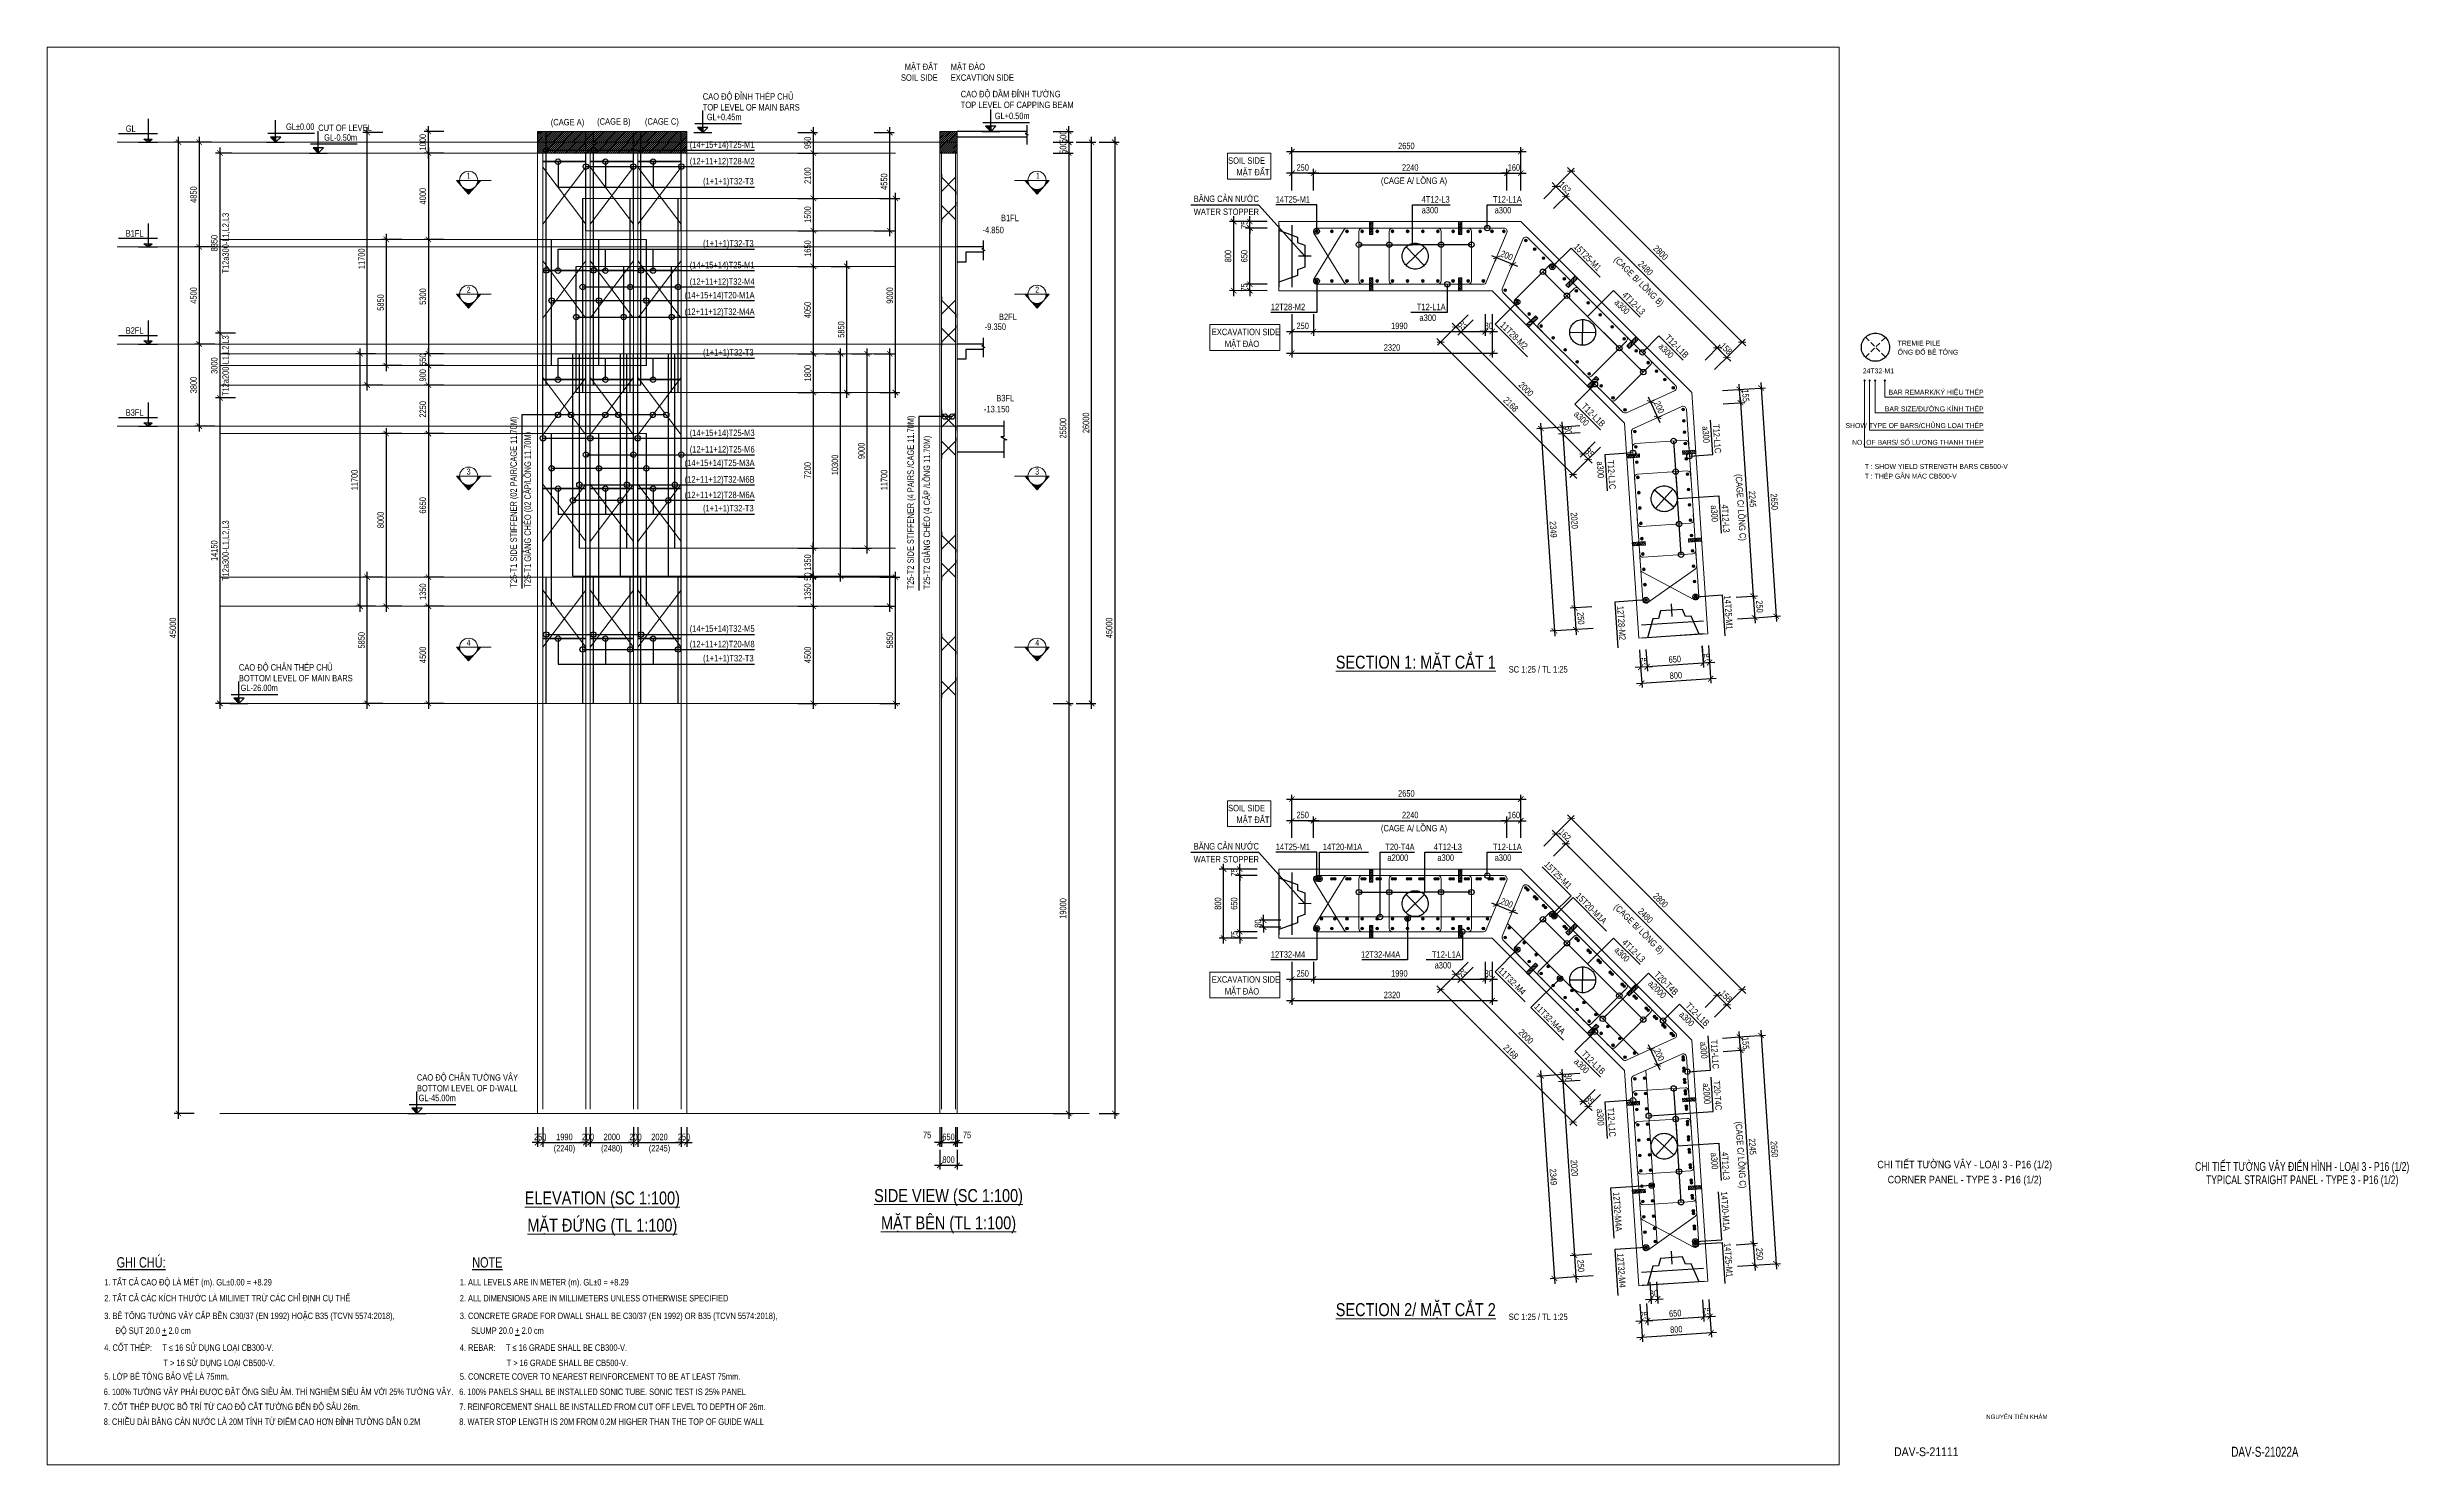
# Paper-space layout 'DAV-S-21111' of a CAD drawing. Header units: millimetres. Extents: x 33 to 974, y 19 to 584.
# The model-space entities are those that its viewports show. They can reach past a viewport. Long polylines and large blocks are cut down to what shows.
import ezdxf
from ezdxf.enums import TextEntityAlignment as Align

# ---------------------------------------------------------------- set-up
doc = ezdxf.new("R2010")
doc.units = ezdxf.units.MM
doc.header["$LTSCALE"] = 1200
doc.header["$PDMODE"] = 35
for name, pattern in [('CENTER', [2, 1.25, -0.25, 0.25, -0.25]), ('CENTER2', [1.125, 0.75, -0.125, 0.125, -0.125]), ('CONTINOUS', [0]), ('HIDDEN', [0.375, 0.25, -0.125])]:
    doc.linetypes.add(name, pattern=pattern)
for name, color, linetype in [('0-TITLE', 1, 'Continuous'), ('CDC -TEXT KHUNG', 7, 'Continuous'), ('CDC.02.DIM', 1, 'Continuous'), ('CDC.04.HIDDEN', 8, 'HIDDEN'), ('CDC.06.TEXT', 2, 'Continuous'), ('CDC.10.HATCH', 251, 'Continuous'), ('CDC.11.NOTE', 8, 'Continuous'), ('CDC_06.TEXT', 2, 'Continuous'), ('MIE', 5, 'HIDDEN'), ('Q-Dim-line', 75, 'Continuous')]:
    doc.layers.add(name, color=color, linetype=linetype)
for name, color, linetype, lineweight in [('1', 9, 'Continuous', 13), ('5', 5, 'Continuous', 13), ('BOUND', 3, 'Continuous', 20), ('C1CO', 4, 'Continuous', 35), ('CODE', 3, 'Continuous', 15), ('CWS', 8, 'HIDDEN', 9), ('ENOTE', 2, 'Continuous', 15), ('GRID', 74, 'CENTER', 15), ('Grid line', 160, 'CENTER2', 5), ('HIDE', 8, 'HIDDEN', 13), ('K-THUOC', 1, 'Continuous', 18), ('LEADER', 8, 'Continuous', 9), ('MCT', 6, 'Continuous', 20), ('Q-Leader-line', 129, 'Continuous', 9), ('Q-Text', 2, 'Continuous', 5), ('S-Beam - Cont', 60, 'Continuous', 25), ('T1CO', 4, 'Continuous', 20), ('T1HI', 4, 'HIDDEN', 13), ('T2CO', 4, 'Continuous', 30), ('T2HI', 4, 'HIDDEN', 13), ('TCHI', 4, 'HIDDEN', 30), ('TEXTEN', 3, 'Continuous', 13), ('TEXTMA', 2, 'Continuous', 13), ('TEXTVN', 2, 'Continuous', 20), ('TIE', 4, 'Continuous', 13)]:
    doc.layers.add(name, color=color, linetype=linetype, lineweight=lineweight)
doc.styles.add('Arial', font='arial.ttf', dxfattribs={"height": 480})
doc.styles.add('BIGTEXT', font='arial.ttf', dxfattribs={"width": 0.8})
doc.styles.add('DB_Arial', font='arial.ttf', dxfattribs={"width": 0.8})
doc.styles.add('DIMTEXT', font='romans.shx', dxfattribs={"width": 0.8})
doc.styles.add('KT CDC', font='arial.ttf', dxfattribs={"width": 0.85, "height": 200})
doc.styles.add('SMTEXT', font='arial.ttf', dxfattribs={"width": 0.75})
doc.styles.add('TEXTVN', font='VHELVCN.TTF', dxfattribs={"width": 0.8})
doc.dimstyles.new('75', dxfattribs={"dimscale": 75, "dimtxt": 1.4, "dimasz": 1, "dimexe": 1, "dimexo": 0, "dimgap": 0.6, "dimtad": 1, "dimdec": 0, "dimdsep": 46, "dimtxsty": 'DIMTEXT', "dimblk": 'ARCHTICK', "dimcen": 100, "dimdle": 0.2, "dimclrd": 75, "dimclre": 8, "dimclrt": 7, "dimadec": 1, "dimazin": 0, "dimtfac": 1, "dimtdec": 0, "dimtix": 1, "dimtmove": 2, "dimatfit": 3, "dimldrblk": 'ORIGIN', "dimfxl": 7, "dimfxlon": 1, "dimtolj": 1, "dimtzin": 0, "dimarcsym": 1})
doc.dimstyles.new('BSV1-100', dxfattribs={"dimtxt": 300, "dimasz": 250, "dimexe": 200, "dimexo": 0, "dimgap": 108, "dimtad": 1, "dimdec": 0, "dimdsep": 46, "dimtxsty": 'SMTEXT', "dimblk": 'ARCHTICK', "dimcen": 100, "dimdle": 250, "dimclrd": 256, "dimclre": 256, "dimclrt": 1, "dimadec": 0, "dimazin": 0, "dimtfac": 1, "dimtdec": 0, "dimtix": 1, "dimtmove": 2, "dimatfit": 3, "dimfxl": 720, "dimfxlon": 1, "dimtolj": 1, "dimtzin": 0, "dimarcsym": 0})
doc.dimstyles.new('BSV25', dxfattribs={"dimtxt": 300, "dimasz": 250, "dimexe": 200, "dimexo": 0, "dimgap": 108, "dimtad": 1, "dimdec": 0, "dimlfac": 0.25, "dimdsep": 46, "dimtxsty": 'SMTEXT', "dimblk": 'ARCHTICK', "dimcen": 100, "dimdle": 250, "dimclrd": 256, "dimclre": 256, "dimclrt": 2, "dimadec": 0, "dimazin": 0, "dimtfac": 1, "dimtdec": 0, "dimtix": 1, "dimtmove": 2, "dimatfit": 3, "dimfxl": 800, "dimfxlon": 1, "dimtolj": 1, "dimtzin": 0, "dimarcsym": 0})

psp = doc.layouts.new('DAV-S-21111')

# ---------------------------------------------------------------- texts
at = {"layer": 'CDC_06.TEXT', "color": 4, "style": 'BIGTEXT', "width": 0.7}
for s, p in [('CHI TIẾT TƯỜNG VÂY ĐIỂN HÌNH - LOẠI 3 - P16 (1/2)', (931.64, 137.87)), ('TYPICAL STRAIGHT PANEL - TYPE 3 - P16 (1/2)', (931.64, 132.14))]:
    psp.add_text(s, height=3.5, dxfattribs=at).set_placement(p, align=Align.MIDDLE)
at = {"layer": 'CDC_06.TEXT', "color": 2, "linetype": 'ByBlock', "style": 'SMTEXT', "width": 0.7}
psp.add_text('DAV-S-21022A', height=4, dxfattribs=at).set_placement((916.78, 24.19), align=Align.MIDDLE)

msp = doc.modelspace()

# ---------------------------------------------------------------- texts
at = {"layer": 'ENOTE', "style": 'DB_Arial', "width": 0.8}
for s, p in [('-4.850', (3171550.5, -4216.9)), ('-9.350', (3171650.7, -8696.4)), ('-13.150', (3171617.7, -12514.8))]:
    msp.add_text(s, height=300, dxfattribs=at).set_placement(p)
at = {"layer": 'TEXTEN', "style": 'DB_Arial', "width": 0.8}
for s, rotation, p in [('a300', 360, (3192668.6, -3298.1)), ('4T12-L3', 360, (3193193.6, -2798.1)), ('T12-L1A', 360, (3196533.1, -2798.1)), ('T12-L1A', 360, (3193008, -7781.6)), ('a300', 315.002238, (3201349, -8006)), ('4T12-L3', 315.002238, (3202073.7, -8023.6)), ('T12-L1B', 315, (3204084.8, -10031.8)), ('T12-L1B', 315, (3200219.4, -13214)), ('T12-L1C', 273.78889, (3205475.2, -14422.1)), ('T12-L1C', 273.78889, (3200591.5, -16094)), ('a300', 273.789469, (3205335.2, -17600.8)), ('4T12-L3', 273.789469, (3205868.8, -18091.6)), ('T20-T4A', 360, (3191565.8, -32797.7)), ('4T12-L3', 360, (3193758.7, -32797.7)), ('T12-L1A', 360, (3196533.1, -32797.7)), ('a300', 360, (3193398.6, -33297.7)), ('4T12-L3', 315.002238, (3202073.7, -38023.1)), ('T12-L1A', 360, (3193709.9, -37781.1)), ('a300', 315.002238, (3201349, -38005.5)), ('T20-T4B', 315, (3203604, -39550.6)), ('T12-L1B', 315, (3205041.6, -40988.1)), ('T12-L1B', 315, (3200219.4, -43213.6)), ('T12-L1C', 273.78889, (3205377.5, -42946)), ('T20-T4C', 273.78889, (3205504.2, -44860.6)), ('T12-L1C', 273.78889, (3200591.5, -46093.6)), ('a300', 273.789469, (3205335.2, -47600.4)), ('4T12-L3', 273.789469, (3205868.8, -48091.1))]:
    msp.add_text(s, height=300, rotation=rotation, dxfattribs=at).set_placement(p, align=Align.RIGHT)
for s, rotation, p in [('a300', 360, (3195274.3, -3298.1)), ('a300', 360, (3191792.6, -8281.6)), ('a300', 315, (3202841.1, -9495.3)), ('a300', 315, (3198923.2, -12624.9)), ('a300', 273.78889, (3204891.1, -13168.2)), ('a300', 273.78889, (3200004.5, -14796.8)), ('a2000', 360, (3190307, -33297.7)), ('a300', 360, (3195274.3, -33297.7)), ('a300', 360, (3192494.5, -38281.1)), ('a2000', 315, (3202360.3, -39014)), ('a300', 315, (3203797.9, -40451.5)), ('a300', 315, (3198923.2, -42624.5)), ('a300', 273.78889, (3204793.4, -41692.1)), ('a2000', 273.78889, (3204920.1, -43606.8)), ('a300', 273.78889, (3200004.5, -44796.4))]:
    msp.add_text(s, height=300, rotation=rotation, dxfattribs=at).set_placement(p)
at = {"layer": 'TEXTMA', "style": 'DB_Arial', "width": 0.8}
for s, p in [('(14+15+14)T25-M1', (3160992.9, -261.5)), ('(12+11+12)T28-M2', (3160992.9, -1026.1)), ('(1+1+1)T32-T3', (3160948.7, -1954.9)), ('(1+1+1)T32-T3', (3160948.7, -4833.5)), ('(14+15+14)T25-M1', (3160992.9, -5841.1)), ('(12+11+12)T32-M4', (3160992.9, -6605.7)), ('(14+15+14)T20-M1A', (3160992.9, -7235.2)), ('(12+11+12)T32-M4A', (3160992.9, -7999.8)), ('(1+1+1)T32-T3', (3160948.7, -9883.5)), ('(14+15+14)T25-M3', (3160992.9, -13612)), ('(12+11+12)T25-M6', (3160992.9, -14376.6)), ('(14+15+14)T25-M3A', (3160992.9, -15006.1)), ('(12+11+12)T32-M6B', (3160992.9, -15770.7)), ('(12+11+12)T28-M6A', (3160992.9, -16487.8)), ('(1+1+1)T32-T3', (3160948.7, -17104.9)), ('(14+15+14)T32-M5', (3160992.9, -22683.7)), ('(12+11+12)T20-M8', (3160992.9, -23400.8)), ('(1+1+1)T32-T3', (3160948.7, -24054.9))]:
    msp.add_text(s, height=300, rotation=360, dxfattribs=at).set_placement(p, align=Align.RIGHT)
for s, rotation, p in [('WATER STOPPER', 360, (3181334.9, -3370.9)), ('BĂNG CẢN NƯỚC', 360, (3181334.9, -2770.9)), ('14T25-M1', 360, (3185133.2, -2798.9)), ('15T25-M1', 315, (3198914.8, -4864.8)), ('12T28-M2', 360, (3184907.3, -7781.6)), ('11T28-M2', 315, (3195502.8, -8499.3)), ('12T28-M2', 273.78889, (3200949.8, -21492.2)), ('14T25-M1', 273.78889, (3205911.2, -21006)), ('BĂNG CẢN NƯỚC', 360, (3181334.9, -32770.9)), ('14T25-M1', 360, (3185133.2, -32798.5)), ('WATER STOPPER', 360, (3181334.9, -33370.9)), ('15T25-M1', 314.972828, (3197546, -33494.2)), ('15T20-M1A', 315, (3199005.4, -34954.8)), ('12T32-M4', 360, (3184907.3, -37781.1)), ('12T32-M4A', 360, (3189082.5, -37781.1)), ('11T32-M4', 315, (3195416.2, -38412.2)), ('11T32-M4A', 315, (3197080.2, -40076.2)), ('12T32-M4A', 273.78889, (3200761.7, -48651.3)), ('14T20-M1A', 273.784604, (3205753.9, -48627.8)), ('14T25-M1', 273.78889, (3205911.2, -51005.6)), ('12T32-M4', 273.78889, (3200949.8, -51491.8))]:
    msp.add_text(s, height=300, rotation=rotation, dxfattribs=at).set_placement(p)
msp.add_text('14T20-M1A', height=300, dxfattribs=at).set_placement((3187317.7, -32795.9))
at = {"layer": 'TEXTVN', "style": 'DB_Arial', "width": 0.8}
for s, p in [('MẶT ĐẤT', (3169477.7, 3345.6)), ('SOIL SIDE', (3169477.7, 2845.6))]:
    msp.add_text(s, height=300, dxfattribs=at).set_placement(p, align=Align.RIGHT)
for s, p in [('MẶT ĐÀO', (3170077.7, 3345.6)), ('CAO ĐỘ ĐỈNH THÉP CHỦ', (3158589.6, 1970)), ('EXCAVTION SIDE', (3170077.7, 2845.6)), ('CAO ĐỘ DẦM ĐỈNH TƯỜNG', (3170541.5, 2082.8)), ('TOP LEVEL OF MAIN BARS', (3158589.6, 1470)), ('TOP LEVEL OF CAPPING BEAM', (3170541.5, 1582.8)), ('CUT OF LEVEL', (3140776.3, 520)), ('B1FL', (3172403.9, -3657.9)), ('B2FL', (3172309.4, -8240.2)), ('B3FL', (3172187.4, -12004.4)), ('CAO ĐỘ CHÂN THÉP CHỦ', (3137100.3, -24480)), ('BOTTOM LEVEL OF MAIN BARS', (3137100.3, -24980)), ('CAO ĐỘ CHÂN TƯỜNG VÂY', (3145346.8, -43480)), ('BOTTOM LEVEL OF D-WALL', (3145346.8, -43980))]:
    msp.add_text(s, height=300, dxfattribs=at).set_placement(p)
for s, rotation, p in [('(CAGE A)', 360, (3151549.1, 781.5)), ('(CAGE B)', 360, (3153695.6, 812.8)), ('(CAGE C)', 360, (3155911.3, 812.8)), ('MẶT ĐẤT', 359.96419, (3183313.9, -1539)), ('(CAGE A/ LỒNG A)', 360, (3190009.3, -1932.1, 0)), ('(CAGE B/ LỒNG B)', 315, (3200774.7, -5464.1, 0)), ('EXCAVATION SIDE', 359.96419, (3182173.4, -8938.3)), ('MẶT ĐÀO', 359.96419, (3182777.5, -9491.3)), ('(CAGE C/ LỒNG C)', 273.786747, (3206430.6, -15381.6, 0)), ('MẶT ĐẤT', 359.96419, (3183313.9, -31538.6)), ('(CAGE A/ LỒNG A)', 360, (3190009.3, -31931.7, 0)), ('(CAGE B/ LỒNG B)', 315, (3200774.7, -35463.6, 0)), ('EXCAVATION SIDE', 359.96419, (3182173.4, -38937.9)), ('MẶT ĐÀO', 359.96419, (3182777.5, -39490.9)), ('(CAGE C/ LỒNG C)', 273.786747, (3206430.6, -45381.1, 0))]:
    msp.add_text(s, height=300, rotation=rotation, dxfattribs=at).set_placement(p)
for p in [(3184634.3, -1000.8, 0), (3184634.3, -31000.4, 0)]:
    msp.add_text('SOIL SIDE', height=300, rotation=359.96419, dxfattribs=at).set_placement(p, align=Align.RIGHT)
at = {"layer": 'TEXTVN', "lineweight": 20, "style": 'SMTEXT', "width": 0.75}
for s, p in [('T25-T1 SIDE STIFFENER (02 PAIR/CAGE 11.70M)', (3149977.9, -20635.9)), ('T25-T1 GIẰNG CHÉO (02 CẶP/LỒNG 11.70M)', (3150627.9, -20635.9)), ('T25-T2 SIDE STIFFENER (4 PAIRS /CAGE 11.70M)', (3168369.5, -20717.4)), ('T25-T2 GIẰNG CHÉO (4 CẶP /LỒNG 11.70M)', (3169119.5, -20717.4))]:
    msp.add_text(s, height=300, rotation=90, dxfattribs=at).set_placement(p)
at = {"layer": 'TEXTVN', "lineweight": 20, "style": 'DB_Arial', "width": 0.8}
for s, p in [('%%USECTION 1: MẶT CẮT 1', (3195330.3, -24388.5)), ('%%USECTION 2/ MẶT CẮT 2', (3195330.3, -54388.1))]:
    msp.add_text(s, height=600, dxfattribs=at).set_placement(p, align=Align.RIGHT)
for p in [(3195925.4, -24570.7), (3195925.4, -54570.3)]:
    msp.add_text('SC 1:25 / TL 1:25', height=300, dxfattribs=at).set_placement(p)
at = {"layer": 'TEXTVN', "style": 'DB_Arial', "width": 0.8}
for s, p in [('%%UELEVATION (SC 1:100)', (3153937, -48987)), ('%%USIDE VIEW (SC 1:100)', (3169976.6, -48875.9)), ('%%UMẶT ĐỨNG (TL 1:100)', (3153937, -50187)), ('%%UMẶT BÊN (TL 1:100)', (3169976.6, -50075.9))]:
    msp.add_text(s, height=600, dxfattribs=at).set_placement(p, align=Align.MIDDLE)

# ---------------------------------------------------------------- blocks, each defined once
blk = doc.blocks.new('_ArchTick')
at = {"color": 0, "linetype": 'ByBlock', "const_width": 0.15}
blk.add_lwpolyline([(-0.5, -0.5), (0.5, 0.5)], dxfattribs=at)
blk = doc.blocks.new('_Origin')
at = {"color": 0, "linetype": 'ByBlock', "lineweight": -2}
blk.add_line((0, 0), (-1, 0), dxfattribs=at)
blk.add_circle((0, 0), 0.5, dxfattribs=at)
blk = doc.blocks.new('*U1928')
at = {"layer": 'CDC -TEXT KHUNG', "color": 6, "width": 0.85}
for tag, height, style, p in [('TEN_BV_V', 3, 'SMTEXT', (-50.06, 121.5)), ('TEN_BV_E', 3, 'Arial', (-50.06, 115.5)), ('SH_BV', 3.5, 'Arial', (-65.35, 7.06))]:
    blk.add_attdef(tag, text='', height=height, dxfattribs=dict(at, style=style)).set_placement(p, align=Align.MIDDLE_CENTER)
blk = doc.blocks.new('cws800')
at = {"layer": 'CDC.04.HIDDEN'}
for p, q in [((-600, 1440), (-600, -1440)), ((0, 1440), (0, -1440))]:
    blk.add_line(p, q, dxfattribs=at)
for points in [[(0, 1200), (-860, 888), (-860, 627), (-1200, 507), (-1200, -507), (-860, -627), (-860, -888), (0, -1200)], [(-1500, 0), (-900, 0)]]:
    blk.add_lwpolyline(points, dxfattribs=at)
blk = doc.blocks.new('mct1')
at = {"lineweight": 9}
h = blk.add_hatch(color=256, dxfattribs=at)
h.dxf.hatch_style = 1
h.paths.add_polyline_path([(-16, 0, 1), (16, 0, 1)])
blk.add_circle((0, 0), 16, dxfattribs=at)
blk = doc.blocks.new('*D626')
at = {"layer": 'CDC.02.DIM', "lineweight": -2, "transparency": 16777216}
for p, q in [((3195136, -5240), (3196337, -5737)), ((3195367, -5336), (3195291, -5520)), ((3196106, -5642), (3196030, -5826))]:
    blk.add_line(p, q, dxfattribs=at)
at = {"layer": 'Defpoints', "color": 0, "transparency": 16777216}
for p in [(3195367, -5336), (3196106, -5642), (3196106, -5642)]:
    blk.add_point(p, dxfattribs=at)
at = {"layer": 'CDC.02.DIM', "lineweight": -2, "transparency": 16777216, "xscale": 250, "yscale": 250, "zscale": 250}
for p, rotation in [((3195367, -5336), 157.5000000000861), ((3196106, -5642), 337.5000000000862)]:
    blk.add_blockref('_ArchTick', p, dxfattribs=dict(at, rotation=rotation))
at = {"layer": 'CDC.02.DIM', "color": 2, "transparency": 16777216, "insert": (3195837, -5247), "char_height": 300, "attachment_point": 5, "rotation": 337.5, "style": 'SMTEXT'}
blk.add_mtext('\\A1;200', dxfattribs=at)
blk = doc.blocks.new('*D627')
at = {"layer": 'CDC.02.DIM', "lineweight": -2, "transparency": 16777216}
for p, q in [((3202393, -11797), (3202930, -12981)), ((3202496, -12025), (3202678, -11942)), ((3202826, -12753), (3203008, -12671))]:
    blk.add_line(p, q, dxfattribs=at)
at = {"layer": 'Defpoints', "color": 0, "transparency": 16777216}
for p in [(3202496, -12025), (3202826, -12753), (3202826, -12753)]:
    blk.add_point(p, dxfattribs=at)
at = {"layer": 'CDC.02.DIM', "lineweight": -2, "transparency": 16777216, "xscale": 250, "yscale": 250, "zscale": 250}
for p, rotation in [((3202496, -12025), 114.3944449390051), ((3202826, -12753), 294.394444939005)]:
    blk.add_blockref('_ArchTick', p, dxfattribs=dict(at, rotation=rotation))
at = {"layer": 'CDC.02.DIM', "color": 2, "transparency": 16777216, "insert": (3202899, -12281), "char_height": 300, "attachment_point": 5, "rotation": 294.39444, "style": 'SMTEXT'}
blk.add_mtext('\\A1;200', dxfattribs=at)
blk = doc.blocks.new('*D496')
at = {"layer": 'CDC.02.DIM', "lineweight": -2, "transparency": 16777216}
for p, q in [((3185635, -434), (3196737, -434)), ((3185885, -1234), (3185885, -234)), ((3196487, -1234), (3196487, -234))]:
    blk.add_line(p, q, dxfattribs=at)
at = {"layer": 'Defpoints', "color": 0, "transparency": 16777216}
for p in [(3196487, -434), (3185885, -3678), (3196487, -3678)]:
    blk.add_point(p, dxfattribs=at)
at = {"layer": 'CDC.02.DIM', "lineweight": -2, "transparency": 16777216, "xscale": 250, "yscale": 250, "zscale": 250, "rotation": 180}
blk.add_blockref('_ArchTick', (3185885, -434), dxfattribs=at)
at = {"layer": 'CDC.02.DIM', "lineweight": -2, "transparency": 16777216, "xscale": 250, "yscale": 250, "zscale": 250}
blk.add_blockref('_ArchTick', (3196487, -434), dxfattribs=at)
at = {"layer": 'CDC.02.DIM', "color": 2, "transparency": 16777216, "insert": (3191186, -173), "char_height": 300, "attachment_point": 5, "style": 'SMTEXT'}
blk.add_mtext('\\A1;2650', dxfattribs=at)
blk = doc.blocks.new('*D497')
at = {"layer": 'CDC.02.DIM', "lineweight": -2, "transparency": 16777216}
for p, q in [((3185633, -9771), (3195411, -9771)), ((3185883, -8971), (3185883, -9971)), ((3195161, -8971), (3195161, -9971))]:
    blk.add_line(p, q, dxfattribs=at)
at = {"layer": 'Defpoints', "color": 0, "transparency": 16777216}
for p in [(3185883, -6719), (3195161, -6878), (3195161, -9771)]:
    blk.add_point(p, dxfattribs=at)
at = {"layer": 'CDC.02.DIM', "lineweight": -2, "transparency": 16777216, "xscale": 250, "yscale": 250, "zscale": 250, "rotation": 180}
blk.add_blockref('_ArchTick', (3185883, -9771), dxfattribs=at)
at = {"layer": 'CDC.02.DIM', "lineweight": -2, "transparency": 16777216, "xscale": 250, "yscale": 250, "zscale": 250}
blk.add_blockref('_ArchTick', (3195161, -9771), dxfattribs=at)
at = {"layer": 'CDC.02.DIM', "color": 2, "transparency": 16777216, "insert": (3190522, -9510), "char_height": 300, "attachment_point": 5, "style": 'SMTEXT'}
blk.add_mtext('\\A1;2320', dxfattribs=at)
blk = doc.blocks.new('*D498')
at = {"layer": 'CDC.02.DIM', "lineweight": -2, "transparency": 16777216}
for p, q in [((3186883, -7971), (3186883, -8971)), ((3194842, -7971), (3194842, -8971)), ((3186633, -8771), (3195092, -8771))]:
    blk.add_line(p, q, dxfattribs=at)
at = {"layer": 'Defpoints', "color": 0, "transparency": 16777216}
for p in [(3186883, -5719), (3194842, -6553), (3194842, -8771)]:
    blk.add_point(p, dxfattribs=at)
at = {"layer": 'CDC.02.DIM', "lineweight": -2, "transparency": 16777216, "xscale": 250, "yscale": 250, "zscale": 250, "rotation": 180}
blk.add_blockref('_ArchTick', (3186883, -8771), dxfattribs=at)
at = {"layer": 'CDC.02.DIM', "lineweight": -2, "transparency": 16777216, "xscale": 250, "yscale": 250, "zscale": 250}
blk.add_blockref('_ArchTick', (3194842, -8771), dxfattribs=at)
at = {"layer": 'CDC.02.DIM', "color": 2, "transparency": 16777216, "insert": (3190862, -8510), "char_height": 300, "attachment_point": 5, "style": 'SMTEXT'}
blk.add_mtext('\\A1;1990', dxfattribs=at)
blk = doc.blocks.new('*D499')
at = {"layer": 'CDC.02.DIM', "lineweight": -2, "transparency": 16777216}
for p, q in [((3185883, -7971), (3185883, -8971)), ((3186883, -7971), (3186883, -8971)), ((3185633, -8771), (3187133, -8771))]:
    blk.add_line(p, q, dxfattribs=at)
at = {"layer": 'Defpoints', "color": 0, "transparency": 16777216}
for p in [(3185883, -5723), (3186883, -5878), (3186883, -8771)]:
    blk.add_point(p, dxfattribs=at)
at = {"layer": 'CDC.02.DIM', "lineweight": -2, "transparency": 16777216, "xscale": 250, "yscale": 250, "zscale": 250, "rotation": 180}
blk.add_blockref('_ArchTick', (3185883, -8771), dxfattribs=at)
at = {"layer": 'CDC.02.DIM', "lineweight": -2, "transparency": 16777216, "xscale": 250, "yscale": 250, "zscale": 250}
blk.add_blockref('_ArchTick', (3186883, -8771), dxfattribs=at)
at = {"layer": 'CDC.02.DIM', "color": 2, "transparency": 16777216, "insert": (3186383, -8510), "char_height": 300, "attachment_point": 5, "style": 'SMTEXT'}
blk.add_mtext('\\A1;250', dxfattribs=at)
blk = doc.blocks.new('*D500')
at = {"layer": 'CDC.02.DIM', "lineweight": -2, "transparency": 16777216}
for p, q in [((3194842, -7971), (3194842, -8971)), ((3195161, -7971), (3195161, -8971)), ((3194842, -8771), (3194592, -8771)), ((3194842, -8771), (3195161, -8771)), ((3195161, -8771), (3195411, -8771))]:
    blk.add_line(p, q, dxfattribs=at)
at = {"layer": 'Defpoints', "color": 0, "transparency": 16777216}
for p in [(3194842, -6553), (3195161, -6878), (3195161, -8771)]:
    blk.add_point(p, dxfattribs=at)
at = {"layer": 'CDC.02.DIM', "lineweight": -2, "transparency": 16777216, "xscale": 250, "yscale": 250, "zscale": 250}
blk.add_blockref('_ArchTick', (3194842, -8771), dxfattribs=at)
at = {"layer": 'CDC.02.DIM', "lineweight": -2, "transparency": 16777216, "xscale": 250, "yscale": 250, "zscale": 250, "rotation": 180}
blk.add_blockref('_ArchTick', (3195161, -8771), dxfattribs=at)
at = {"layer": 'CDC.02.DIM', "color": 2, "transparency": 16777216, "insert": (3195001, -8510), "char_height": 300, "attachment_point": 5, "style": 'SMTEXT'}
blk.add_mtext('\\A1;80', dxfattribs=at)
blk = doc.blocks.new('*D501')
at = {"layer": 'CDC.02.DIM', "lineweight": -2, "transparency": 16777216}
for p, q in [((3186635, -1434), (3196096, -1434)), ((3186885, -2234), (3186885, -1234)), ((3195846, -2234), (3195846, -1234))]:
    blk.add_line(p, q, dxfattribs=at)
at = {"layer": 'Defpoints', "color": 0, "transparency": 16777216}
for p in [(3195846, -1434), (3186885, -3678), (3195846, -3678)]:
    blk.add_point(p, dxfattribs=at)
at = {"layer": 'CDC.02.DIM', "lineweight": -2, "transparency": 16777216, "xscale": 250, "yscale": 250, "zscale": 250, "rotation": 180}
blk.add_blockref('_ArchTick', (3186885, -1434), dxfattribs=at)
at = {"layer": 'CDC.02.DIM', "lineweight": -2, "transparency": 16777216, "xscale": 250, "yscale": 250, "zscale": 250}
blk.add_blockref('_ArchTick', (3195846, -1434), dxfattribs=at)
at = {"layer": 'CDC.02.DIM', "color": 2, "transparency": 16777216, "insert": (3191366, -1173), "char_height": 300, "attachment_point": 5, "style": 'SMTEXT'}
blk.add_mtext('\\A1;2240', dxfattribs=at)
blk = doc.blocks.new('*D502')
at = {"layer": 'CDC.02.DIM', "lineweight": -2, "transparency": 16777216}
for p, q in [((3187135, -1434), (3185634, -1434)), ((3185884, -2234), (3185884, -1234)), ((3186885, -2234), (3186885, -1234))]:
    blk.add_line(p, q, dxfattribs=at)
at = {"layer": 'Defpoints', "color": 0, "transparency": 16777216}
for p in [(3185884, -1434), (3185884, -4678), (3186885, -4678)]:
    blk.add_point(p, dxfattribs=at)
at = {"layer": 'CDC.02.DIM', "lineweight": -2, "transparency": 16777216, "xscale": 250, "yscale": 250, "zscale": 250, "rotation": 180}
blk.add_blockref('_ArchTick', (3185884, -1434), dxfattribs=at)
at = {"layer": 'CDC.02.DIM', "lineweight": -2, "transparency": 16777216, "xscale": 250, "yscale": 250, "zscale": 250}
blk.add_blockref('_ArchTick', (3186885, -1434), dxfattribs=at)
at = {"layer": 'CDC.02.DIM', "color": 2, "transparency": 16777216, "insert": (3186384, -1173), "char_height": 300, "attachment_point": 5, "style": 'SMTEXT'}
blk.add_mtext('\\A1;250', dxfattribs=at)
blk = doc.blocks.new('*D503')
at = {"layer": 'CDC.02.DIM', "lineweight": -2, "transparency": 16777216}
for p, q in [((3195846, -1434), (3195596, -1434)), ((3195846, -2234), (3195846, -1234)), ((3195846, -1434), (3196487, -1434)), ((3196487, -2234), (3196487, -1234)), ((3196487, -1434), (3196737, -1434))]:
    blk.add_line(p, q, dxfattribs=at)
at = {"layer": 'Defpoints', "color": 0, "transparency": 16777216}
for p in [(3196487, -1434), (3195846, -3678), (3196487, -3678)]:
    blk.add_point(p, dxfattribs=at)
at = {"layer": 'CDC.02.DIM', "lineweight": -2, "transparency": 16777216, "xscale": 250, "yscale": 250, "zscale": 250}
blk.add_blockref('_ArchTick', (3195846, -1434), dxfattribs=at)
at = {"layer": 'CDC.02.DIM', "lineweight": -2, "transparency": 16777216, "xscale": 250, "yscale": 250, "zscale": 250, "rotation": 180}
blk.add_blockref('_ArchTick', (3196487, -1434), dxfattribs=at)
at = {"layer": 'CDC.02.DIM', "color": 2, "transparency": 16777216, "insert": (3196167, -1173), "char_height": 300, "attachment_point": 5, "style": 'SMTEXT'}
blk.add_mtext('\\A1;160', dxfattribs=at)
blk = doc.blocks.new('*D504')
at = {"layer": 'CDC.02.DIM', "lineweight": -2, "transparency": 16777216}
for p, q in [((3198256, -1909), (3198963, -1202)), ((3198645, -1166), (3206918, -9440)), ((3206176, -9828), (3206883, -9121))]:
    blk.add_line(p, q, dxfattribs=at)
at = {"layer": 'Defpoints', "color": 0, "transparency": 16777216}
for p in [(3196487, -3678), (3206741, -9263), (3204406, -11598)]:
    blk.add_point(p, dxfattribs=at)
at = {"layer": 'CDC.02.DIM', "lineweight": -2, "transparency": 16777216, "xscale": 250, "yscale": 250, "zscale": 250}
for p, rotation in [((3198822, -1343), 135.0000000000034), ((3206741, -9263), 315.0000000000034)]:
    blk.add_blockref('_ArchTick', p, dxfattribs=dict(at, rotation=rotation))
at = {"layer": 'CDC.02.DIM', "color": 2, "transparency": 16777216, "insert": (3202966, -5118), "char_height": 300, "attachment_point": 5, "rotation": 315, "style": 'SMTEXT'}
blk.add_mtext('\\A1;2800', dxfattribs=at)
blk = doc.blocks.new('*D505')
at = {"layer": 'CDC.02.DIM', "lineweight": -2, "transparency": 16777216}
for p, q in [((3198008, -3076), (3198716, -2368)), ((3198397, -2333), (3205765, -9701)), ((3205023, -10090), (3205730, -9383))]:
    blk.add_line(p, q, dxfattribs=at)
at = {"layer": 'Defpoints', "color": 0, "transparency": 16777216}
for p in [(3196687, -4397), (3205588, -9524), (3203703, -11410)]:
    blk.add_point(p, dxfattribs=at)
at = {"layer": 'CDC.02.DIM', "lineweight": -2, "transparency": 16777216, "xscale": 250, "yscale": 250, "zscale": 250}
for p, rotation in [((3198574, -2510), 135.0000000000034), ((3205588, -9524), 315.0000000000034)]:
    blk.add_blockref('_ArchTick', p, dxfattribs=dict(at, rotation=rotation))
at = {"layer": 'CDC.02.DIM', "color": 2, "transparency": 16777216, "insert": (3202266, -5832), "char_height": 300, "attachment_point": 5, "rotation": 315, "style": 'SMTEXT'}
blk.add_mtext('\\A1;2480', dxfattribs=at)
blk = doc.blocks.new('*D506')
at = {"layer": 'CDC.02.DIM', "lineweight": -2, "transparency": 16777216}
for p, q in [((3197549, -2616), (3198256, -1909)), ((3198115, -2050), (3197938, -1873)), ((3198574, -2510), (3198115, -2050)), ((3198008, -3076), (3198716, -2368)), ((3198574, -2510), (3198751, -2687))]:
    blk.add_line(p, q, dxfattribs=at)
at = {"layer": 'Defpoints', "color": 0, "transparency": 16777216}
for p in [(3198115, -2050), (3196487, -3678), (3196687, -4397)]:
    blk.add_point(p, dxfattribs=at)
at = {"layer": 'CDC.02.DIM', "lineweight": -2, "transparency": 16777216, "xscale": 250, "yscale": 250, "zscale": 250}
for p, rotation in [((3198115, -2050), 315.0000000000034), ((3198574, -2510), 135.0000000000034)]:
    blk.add_blockref('_ArchTick', p, dxfattribs=dict(at, rotation=rotation))
at = {"layer": 'CDC.02.DIM', "color": 2, "transparency": 16777216, "insert": (3198529, -2095), "char_height": 300, "attachment_point": 5, "rotation": 315, "style": 'SMTEXT'}
blk.add_mtext('\\A1;162', dxfattribs=at)
blk = doc.blocks.new('*D507')
at = {"layer": 'CDC.02.DIM', "lineweight": -2, "transparency": 16777216}
for p, q in [((3205023, -10090), (3205730, -9383)), ((3205588, -9524), (3205412, -9347)), ((3205468, -10536), (3206176, -9828)), ((3205588, -9524), (3206034, -9970)), ((3206034, -9970), (3206211, -10147))]:
    blk.add_line(p, q, dxfattribs=at)
at = {"layer": 'Defpoints', "color": 0, "transparency": 16777216}
for p in [(3206034, -9970), (3203703, -11410), (3204406, -11598)]:
    blk.add_point(p, dxfattribs=at)
at = {"layer": 'CDC.02.DIM', "lineweight": -2, "transparency": 16777216, "xscale": 250, "yscale": 250, "zscale": 250}
for p, rotation in [((3205588, -9524), 315.0000000000034), ((3206034, -9970), 135.0000000000034)]:
    blk.add_blockref('_ArchTick', p, dxfattribs=dict(at, rotation=rotation))
at = {"layer": 'CDC.02.DIM', "color": 2, "transparency": 16777216, "insert": (3205996, -9562), "char_height": 300, "attachment_point": 5, "rotation": 315, "style": 'SMTEXT'}
blk.add_mtext('\\A1;158', dxfattribs=at)
blk = doc.blocks.new('*D508')
at = {"layer": 'CDC.02.DIM', "lineweight": -2, "transparency": 16777216}
for p, q in [((3193341, -8699), (3192633, -9406)), ((3192598, -9088), (3199083, -15573)), ((3199472, -14830), (3198765, -15537))]:
    blk.add_line(p, q, dxfattribs=at)
at = {"layer": 'Defpoints', "color": 0, "transparency": 16777216}
for p in [(3195161, -6878), (3201293, -13010), (3198906, -15396)]:
    blk.add_point(p, dxfattribs=at)
at = {"layer": 'CDC.02.DIM', "lineweight": -2, "transparency": 16777216, "xscale": 250, "yscale": 250, "zscale": 250}
for p, rotation in [((3192775, -9264), 135.0000000000034), ((3198906, -15396), 315.0000000000034)]:
    blk.add_blockref('_ArchTick', p, dxfattribs=dict(at, rotation=rotation))
at = {"layer": 'CDC.02.DIM', "color": 2, "transparency": 16777216, "insert": (3196025, -12146), "char_height": 300, "attachment_point": 5, "rotation": 315, "style": 'SMTEXT'}
blk.add_mtext('\\A1;2168', dxfattribs=at)
blk = doc.blocks.new('*D509')
at = {"layer": 'CDC.02.DIM', "lineweight": -2, "transparency": 16777216}
for p, q in [((3193540, -8615), (3199551, -14626)), ((3194282, -8226), (3193575, -8933)), ((3199939, -13884), (3199232, -14591))]:
    blk.add_line(p, q, dxfattribs=at)
at = {"layer": 'Defpoints', "color": 0, "transparency": 16777216}
for p in [(3195626, -6883), (3201284, -12539), (3199374, -14449)]:
    blk.add_point(p, dxfattribs=at)
at = {"layer": 'CDC.02.DIM', "lineweight": -2, "transparency": 16777216, "xscale": 250, "yscale": 250, "zscale": 250}
for p, rotation in [((3193716, -8792), 135.0000000000034), ((3199374, -14449), 315.0000000000034)]:
    blk.add_blockref('_ArchTick', p, dxfattribs=dict(at, rotation=rotation))
at = {"layer": 'CDC.02.DIM', "color": 2, "transparency": 16777216, "insert": (3196730, -11436), "char_height": 300, "attachment_point": 5, "rotation": 315, "style": 'SMTEXT'}
blk.add_mtext('\\A1;2000', dxfattribs=at)
blk = doc.blocks.new('*D510')
at = {"layer": 'CDC.02.DIM', "lineweight": -2, "transparency": 16777216}
for p, q in [((3199939, -13884), (3199232, -14591)), ((3200179, -14123), (3199472, -14830)), ((3199374, -14449), (3199197, -14272)), ((3199374, -14449), (3199614, -14689)), ((3199614, -14689), (3199790, -14866))]:
    blk.add_line(p, q, dxfattribs=at)
at = {"layer": 'Defpoints', "color": 0, "transparency": 16777216}
for p in [(3201284, -12539), (3201293, -13010), (3199614, -14689)]:
    blk.add_point(p, dxfattribs=at)
at = {"layer": 'CDC.02.DIM', "lineweight": -2, "transparency": 16777216, "xscale": 250, "yscale": 250, "zscale": 250}
for p, rotation in [((3199374, -14449), 315.0000000000034), ((3199614, -14689), 135.0000000000034)]:
    blk.add_blockref('_ArchTick', p, dxfattribs=dict(at, rotation=rotation))
at = {"layer": 'CDC.02.DIM', "color": 2, "transparency": 16777216, "insert": (3199678, -14384), "char_height": 300, "attachment_point": 5, "rotation": 315, "style": 'SMTEXT'}
blk.add_mtext('\\A1;85', dxfattribs=at)
blk = doc.blocks.new('*D511')
at = {"layer": 'CDC.02.DIM', "lineweight": -2, "transparency": 16777216}
for p, q in [((3193482, -8557), (3193305, -8381)), ((3194048, -7992), (3193341, -8699)), ((3193482, -8557), (3193716, -8792)), ((3194282, -8226), (3193575, -8933)), ((3193716, -8792), (3193893, -8969))]:
    blk.add_line(p, q, dxfattribs=at)
at = {"layer": 'Defpoints', "color": 0, "transparency": 16777216}
for p in [(3195161, -6878), (3195626, -6883), (3193716, -8792)]:
    blk.add_point(p, dxfattribs=at)
at = {"layer": 'CDC.02.DIM', "lineweight": -2, "transparency": 16777216, "xscale": 250, "yscale": 250, "zscale": 250}
for p, rotation in [((3193482, -8557), 315.0000000000034), ((3193716, -8792), 135.0000000000034)]:
    blk.add_blockref('_ArchTick', p, dxfattribs=dict(at, rotation=rotation))
at = {"layer": 'CDC.02.DIM', "color": 2, "transparency": 16777216, "insert": (3193784, -8490), "char_height": 300, "attachment_point": 5, "rotation": 315, "style": 'SMTEXT'}
blk.add_mtext('\\A1;83', dxfattribs=at)
blk = doc.blocks.new('*D512')
at = {"layer": 'CDC.02.DIM', "lineweight": -2, "transparency": 16777216}
for p, q in [((3206823, -11438), (3207821, -11372)), ((3207605, -11136), (3208338, -22211)), ((3207523, -22015), (3208521, -21949))]:
    blk.add_line(p, q, dxfattribs=at)
at = {"layer": 'Defpoints', "color": 0, "transparency": 16777216}
for p in [(3204406, -11598), (3205107, -22175), (3208321, -21962)]:
    blk.add_point(p, dxfattribs=at)
at = {"layer": 'CDC.02.DIM', "lineweight": -2, "transparency": 16777216, "xscale": 250, "yscale": 250, "zscale": 250}
for p, rotation in [((3207621, -11385), 93.78674715767883), ((3208321, -21962), 273.7867471576789)]:
    blk.add_blockref('_ArchTick', p, dxfattribs=dict(at, rotation=rotation))
at = {"layer": 'CDC.02.DIM', "color": 2, "transparency": 16777216, "insert": (3208232, -16656), "char_height": 300, "attachment_point": 5, "rotation": 273.78675, "style": 'SMTEXT'}
blk.add_mtext('\\A1;2650', dxfattribs=at)
blk = doc.blocks.new('*D513')
at = {"layer": 'CDC.02.DIM', "lineweight": -2, "transparency": 16777216}
for p, q in [((3206648, -11821), (3207274, -21279)), ((3205866, -12123), (3206864, -12057)), ((3206459, -21083), (3207457, -21017))]:
    blk.add_line(p, q, dxfattribs=at)
at = {"layer": 'Defpoints', "color": 0, "transparency": 16777216}
for p in [(3204083, -12241), (3204043, -21243), (3207257, -21030)]:
    blk.add_point(p, dxfattribs=at)
at = {"layer": 'CDC.02.DIM', "lineweight": -2, "transparency": 16777216, "xscale": 250, "yscale": 250, "zscale": 250}
for p, rotation in [((3206664, -12070), 93.78674715767883), ((3207257, -21030), 273.7867471576789)]:
    blk.add_blockref('_ArchTick', p, dxfattribs=dict(at, rotation=rotation))
at = {"layer": 'CDC.02.DIM', "color": 2, "transparency": 16777216, "insert": (3207221, -16533), "char_height": 300, "attachment_point": 5, "rotation": 273.78675, "style": 'SMTEXT'}
blk.add_mtext('\\A1;2245', dxfattribs=at)
blk = doc.blocks.new('*D514')
at = {"layer": 'CDC.02.DIM', "lineweight": -2, "transparency": 16777216}
for p, q in [((3207241, -20781), (3207340, -22277)), ((3206459, -21083), (3207457, -21017)), ((3206525, -22081), (3207523, -22015))]:
    blk.add_line(p, q, dxfattribs=at)
at = {"layer": 'Defpoints', "color": 0, "transparency": 16777216}
for p in [(3204043, -21243), (3204109, -22241), (3207323, -22028)]:
    blk.add_point(p, dxfattribs=at)
at = {"layer": 'CDC.02.DIM', "lineweight": -2, "transparency": 16777216, "xscale": 250, "yscale": 250, "zscale": 250}
for p, rotation in [((3207257, -21030), 93.78674715767883), ((3207323, -22028), 273.7867471576789)]:
    blk.add_blockref('_ArchTick', p, dxfattribs=dict(at, rotation=rotation))
at = {"layer": 'CDC.02.DIM', "color": 2, "transparency": 16777216, "insert": (3207551, -21512), "char_height": 300, "attachment_point": 5, "rotation": 273.78675, "style": 'SMTEXT'}
blk.add_mtext('\\A1;250', dxfattribs=at)
blk = doc.blocks.new('*D515')
at = {"layer": 'CDC.02.DIM', "lineweight": -2, "transparency": 16777216}
for p, q in [((3205825, -11504), (3206823, -11438)), ((3206623, -11451), (3206607, -11202)), ((3206664, -12070), (3206623, -11451)), ((3205866, -12123), (3206864, -12057)), ((3206664, -12070), (3206681, -12320))]:
    blk.add_line(p, q, dxfattribs=at)
at = {"layer": 'Defpoints', "color": 0, "transparency": 16777216}
for p in [(3204406, -11598), (3206623, -11451), (3204083, -12241)]:
    blk.add_point(p, dxfattribs=at)
at = {"layer": 'CDC.02.DIM', "lineweight": -2, "transparency": 16777216, "xscale": 250, "yscale": 250, "zscale": 250}
for p, rotation in [((3206623, -11451), 273.7867471576789), ((3206664, -12070), 93.78674715767883)]:
    blk.add_blockref('_ArchTick', p, dxfattribs=dict(at, rotation=rotation))
at = {"layer": 'CDC.02.DIM', "color": 2, "transparency": 16777216, "insert": (3206904, -11743), "char_height": 300, "attachment_point": 5, "rotation": 273.78675, "style": 'SMTEXT'}
blk.add_mtext('\\A1;155', dxfattribs=at)
blk = doc.blocks.new('*D516')
at = {"layer": 'CDC.02.DIM', "lineweight": -2, "transparency": 16777216}
for p, q in [((3197406, -13016), (3198060, -22892)), ((3198221, -13213), (3197223, -13279)), ((3198842, -22589), (3197844, -22655))]:
    blk.add_line(p, q, dxfattribs=at)
at = {"layer": 'Defpoints', "color": 0, "transparency": 16777216}
for p in [(3201293, -13010), (3198043, -22642), (3201913, -22386)]:
    blk.add_point(p, dxfattribs=at)
at = {"layer": 'CDC.02.DIM', "lineweight": -2, "transparency": 16777216, "xscale": 250, "yscale": 250, "zscale": 250}
for p, rotation in [((3197423, -13266), 93.78674715767883), ((3198043, -22642), 273.7867471576789)]:
    blk.add_blockref('_ArchTick', p, dxfattribs=dict(at, rotation=rotation))
at = {"layer": 'CDC.02.DIM', "color": 2, "transparency": 16777216, "insert": (3197994, -17937), "char_height": 300, "attachment_point": 5, "rotation": 273.78675, "style": 'SMTEXT'}
blk.add_mtext('\\A1;2349', dxfattribs=at)
blk = doc.blocks.new('*D517')
at = {"layer": 'CDC.02.DIM', "lineweight": -2, "transparency": 16777216}
for p, q in [((3199240, -13465), (3198242, -13531)), ((3198425, -13268), (3198992, -21828)), ((3199773, -21525), (3198776, -21592))]:
    blk.add_line(p, q, dxfattribs=at)
at = {"layer": 'Defpoints', "color": 0, "transparency": 16777216}
for p in [(3201314, -13328), (3198975, -21578), (3201847, -21388)]:
    blk.add_point(p, dxfattribs=at)
at = {"layer": 'CDC.02.DIM', "lineweight": -2, "transparency": 16777216, "xscale": 250, "yscale": 250, "zscale": 250}
for p, rotation in [((3198442, -13518), 93.78674715767883), ((3198975, -21578), 273.7867471576789)]:
    blk.add_blockref('_ArchTick', p, dxfattribs=dict(at, rotation=rotation))
at = {"layer": 'CDC.02.DIM', "color": 2, "transparency": 16777216, "insert": (3198969, -17531), "char_height": 300, "attachment_point": 5, "rotation": 273.78675, "style": 'SMTEXT'}
blk.add_mtext('\\A1;2020', dxfattribs=at)
blk = doc.blocks.new('*D518')
at = {"layer": 'CDC.02.DIM', "lineweight": -2, "transparency": 16777216}
for p, q in [((3199773, -21525), (3198776, -21592)), ((3198959, -21329), (3199058, -22826)), ((3199839, -22523), (3198842, -22589))]:
    blk.add_line(p, q, dxfattribs=at)
at = {"layer": 'Defpoints', "color": 0, "transparency": 16777216}
for p in [(3201847, -21388), (3199041, -22576), (3201913, -22386)]:
    blk.add_point(p, dxfattribs=at)
at = {"layer": 'CDC.02.DIM', "lineweight": -2, "transparency": 16777216, "xscale": 250, "yscale": 250, "zscale": 250}
for p, rotation in [((3198975, -21578), 93.78674715767883), ((3199041, -22576), 273.7867471576789)]:
    blk.add_blockref('_ArchTick', p, dxfattribs=dict(at, rotation=rotation))
at = {"layer": 'CDC.02.DIM', "color": 2, "transparency": 16777216, "insert": (3199269, -22060), "char_height": 300, "attachment_point": 5, "rotation": 273.78675, "style": 'SMTEXT'}
blk.add_mtext('\\A1;250', dxfattribs=at)
blk = doc.blocks.new('*D519')
at = {"layer": 'CDC.02.DIM', "lineweight": -2, "transparency": 16777216}
for p, q in [((3198421, -13200), (3198404, -12950)), ((3199219, -13147), (3198221, -13213)), ((3199240, -13465), (3198242, -13531)), ((3198442, -13518), (3198421, -13200)), ((3198442, -13518), (3198458, -13767))]:
    blk.add_line(p, q, dxfattribs=at)
at = {"layer": 'Defpoints', "color": 0, "transparency": 16777216}
for p in [(3201293, -13010), (3198421, -13200), (3201314, -13328)]:
    blk.add_point(p, dxfattribs=at)
at = {"layer": 'CDC.02.DIM', "lineweight": -2, "transparency": 16777216, "xscale": 250, "yscale": 250, "zscale": 250}
for p, rotation in [((3198421, -13200), 273.7867471576789), ((3198442, -13518), 93.78674715767883)]:
    blk.add_blockref('_ArchTick', p, dxfattribs=dict(at, rotation=rotation))
at = {"layer": 'CDC.02.DIM', "color": 2, "transparency": 16777216, "insert": (3198692, -13342), "char_height": 300, "attachment_point": 5, "rotation": 273.78675, "style": 'SMTEXT'}
blk.add_mtext('\\A1;80', dxfattribs=at)
blk = doc.blocks.new('*D520')
at = {"layer": 'CDC.02.DIM', "lineweight": -2, "transparency": 16777216}
for p, q in [((3183988, -3678), (3182988, -3677)), ((3183186, -7127), (3183189, -3427)), ((3183986, -6878), (3182986, -6877))]:
    blk.add_line(p, q, dxfattribs=at)
at = {"layer": 'Defpoints', "color": 0, "transparency": 16777216}
for p in [(3183188, -3677), (3185285, -3679), (3185283, -6879)]:
    blk.add_point(p, dxfattribs=at)
at = {"layer": 'CDC.02.DIM', "lineweight": -2, "transparency": 16777216, "xscale": 250, "yscale": 250, "zscale": 250}
for p, rotation in [((3183188, -3677), 89.96419014294348), ((3183186, -6877), 269.9641901429435)]:
    blk.add_blockref('_ArchTick', p, dxfattribs=dict(at, rotation=rotation))
at = {"layer": 'CDC.02.DIM', "color": 2, "transparency": 16777216, "insert": (3182926, -5277), "char_height": 300, "attachment_point": 5, "rotation": 89.96419, "style": 'SMTEXT'}
blk.add_mtext('\\A1;800', dxfattribs=at)
blk = doc.blocks.new('*D521')
at = {"layer": 'CDC.02.DIM', "lineweight": -2, "transparency": 16777216}
for p, q in [((3183937, -6578), (3183937, -6328)), ((3184736, -6878), (3183736, -6877)), ((3184737, -6578), (3183737, -6578)), ((3183936, -6877), (3183937, -6578)), ((3183936, -6877), (3183936, -7127))]:
    blk.add_line(p, q, dxfattribs=at)
at = {"layer": 'Defpoints', "color": 0, "transparency": 16777216}
for p in [(3183937, -6578), (3185283, -6579), (3185283, -6878)]:
    blk.add_point(p, dxfattribs=at)
at = {"layer": 'CDC.02.DIM', "lineweight": -2, "transparency": 16777216, "xscale": 250, "yscale": 250, "zscale": 250}
for p, rotation in [((3183937, -6578), 269.9641901429435), ((3183936, -6877), 89.96419014294348)]:
    blk.add_blockref('_ArchTick', p, dxfattribs=dict(at, rotation=rotation))
at = {"layer": 'CDC.02.DIM', "color": 2, "transparency": 16777216, "insert": (3183676, -6727), "char_height": 300, "attachment_point": 5, "rotation": 89.96419, "style": 'SMTEXT'}
blk.add_mtext('\\A1;75', dxfattribs=at)
blk = doc.blocks.new('*D522')
at = {"layer": 'CDC.02.DIM', "lineweight": -2, "transparency": 16777216}
for p, q in [((3184738, -3978), (3183738, -3977)), ((3183936, -6827), (3183938, -3727)), ((3184737, -6578), (3183737, -6577))]:
    blk.add_line(p, q, dxfattribs=at)
at = {"layer": 'Defpoints', "color": 0, "transparency": 16777216}
for p in [(3183938, -3977), (3185285, -3978), (3185283, -6578)]:
    blk.add_point(p, dxfattribs=at)
at = {"layer": 'CDC.02.DIM', "lineweight": -2, "transparency": 16777216, "xscale": 250, "yscale": 250, "zscale": 250}
for p, rotation in [((3183938, -3977), 89.96419014294348), ((3183937, -6577), 269.9641901429435)]:
    blk.add_blockref('_ArchTick', p, dxfattribs=dict(at, rotation=rotation))
at = {"layer": 'CDC.02.DIM', "color": 2, "transparency": 16777216, "insert": (3183676, -5277), "char_height": 300, "attachment_point": 5, "rotation": 89.96419, "style": 'SMTEXT'}
blk.add_mtext('\\A1;650', dxfattribs=at)
blk = doc.blocks.new('*D523')
at = {"layer": 'CDC.02.DIM', "lineweight": -2, "transparency": 16777216}
for p, q in [((3184738, -3678), (3183738, -3677)), ((3184738, -3978), (3183738, -3977)), ((3183938, -3677), (3183939, -3427)), ((3183938, -3977), (3183938, -3677)), ((3183938, -3977), (3183938, -4227))]:
    blk.add_line(p, q, dxfattribs=at)
at = {"layer": 'Defpoints', "color": 0, "transparency": 16777216}
for p in [(3183938, -3677), (3185285, -3678), (3185285, -3978)]:
    blk.add_point(p, dxfattribs=at)
at = {"layer": 'CDC.02.DIM', "lineweight": -2, "transparency": 16777216, "xscale": 250, "yscale": 250, "zscale": 250}
for p, rotation in [((3183938, -3977), 89.96419014294348), ((3183938, -3677), 269.9641901429435)]:
    blk.add_blockref('_ArchTick', p, dxfattribs=dict(at, rotation=rotation))
at = {"layer": 'CDC.02.DIM', "color": 2, "transparency": 16777216, "insert": (3183678, -3827), "char_height": 300, "attachment_point": 5, "rotation": 89.96419, "style": 'SMTEXT'}
blk.add_mtext('\\A1;75', dxfattribs=at)
blk = doc.blocks.new('tremie')
at = {"layer": 'MIE', "color": 74, "ltscale": 1000}
for p, q in [((424, -424), (-424, 424)), ((424, 424), (-424, -424))]:
    blk.add_line(p, q, dxfattribs=at)
at = {"layer": 'MIE', "ltscale": 500}
blk.add_circle((0, 0), 600, dxfattribs=at)
blk = doc.blocks.new('*D524')
at = {"layer": 'CDC.02.DIM', "lineweight": -2, "transparency": 16777216}
for p, q in [((3205232, -24060), (3205298, -25058)), ((3205534, -24842), (3201842, -25087)), ((3202039, -24272), (3202105, -25270))]:
    blk.add_line(p, q, dxfattribs=at)
at = {"layer": 'Defpoints', "color": 0, "transparency": 16777216}
for p in [(3205146, -22773), (3201953, -22985), (3202091, -25070)]:
    blk.add_point(p, dxfattribs=at)
at = {"layer": 'CDC.02.DIM', "lineweight": -2, "transparency": 16777216, "xscale": 250, "yscale": 250, "zscale": 250}
for p, rotation in [((3202091, -25070), 183.7888898762724), ((3205284, -24859), 3.788889876272385)]:
    blk.add_blockref('_ArchTick', p, dxfattribs=dict(at, rotation=rotation))
at = {"layer": 'CDC.02.DIM', "color": 2, "transparency": 16777216, "insert": (3203671, -24704), "char_height": 300, "attachment_point": 5, "rotation": 3.78889, "style": 'SMTEXT'}
blk.add_mtext('\\A1;800', dxfattribs=at)
blk = doc.blocks.new('*D525')
at = {"layer": 'CDC.02.DIM', "lineweight": -2, "transparency": 16777216}
for p, q in [((3204883, -23332), (3204949, -24330)), ((3205182, -23312), (3205248, -24310)), ((3204936, -24130), (3204686, -24147)), ((3205234, -24110), (3204936, -24130)), ((3205234, -24110), (3205484, -24094))]:
    blk.add_line(p, q, dxfattribs=at)
at = {"layer": 'Defpoints', "color": 0, "transparency": 16777216}
for p in [(3204847, -22793), (3205146, -22773), (3204936, -24130)]:
    blk.add_point(p, dxfattribs=at)
at = {"layer": 'CDC.02.DIM', "lineweight": -2, "transparency": 16777216, "xscale": 250, "yscale": 250, "zscale": 250}
for p, rotation in [((3204936, -24130), 3.788889876272409), ((3205234, -24110), 183.7888898762724)]:
    blk.add_blockref('_ArchTick', p, dxfattribs=dict(at, rotation=rotation))
at = {"layer": 'CDC.02.DIM', "color": 2, "transparency": 16777216, "insert": (3205068, -23860), "char_height": 300, "attachment_point": 5, "rotation": 3.78889, "style": 'SMTEXT'}
blk.add_mtext('\\A1;75', dxfattribs=at)
blk = doc.blocks.new('*D526')
at = {"layer": 'CDC.02.DIM', "lineweight": -2, "transparency": 16777216}
for p, q in [((3202288, -23504), (3202354, -24502)), ((3204882, -23332), (3204948, -24330)), ((3205185, -24114), (3202091, -24319))]:
    blk.add_line(p, q, dxfattribs=at)
at = {"layer": 'Defpoints', "color": 0, "transparency": 16777216}
for p in [(3202252, -22965), (3204847, -22793), (3202341, -24302)]:
    blk.add_point(p, dxfattribs=at)
at = {"layer": 'CDC.02.DIM', "lineweight": -2, "transparency": 16777216, "xscale": 250, "yscale": 250, "zscale": 250}
for p, rotation in [((3204935, -24130), 3.788889876272385), ((3202341, -24302), 183.7888898762724)]:
    blk.add_blockref('_ArchTick', p, dxfattribs=dict(at, rotation=rotation))
at = {"layer": 'CDC.02.DIM', "color": 2, "transparency": 16777216, "insert": (3203621, -23956), "char_height": 300, "attachment_point": 5, "rotation": 3.78889, "style": 'SMTEXT'}
blk.add_mtext('\\A1;650', dxfattribs=at)
blk = doc.blocks.new('*D527')
at = {"layer": 'CDC.02.DIM', "lineweight": -2, "transparency": 16777216}
for p, q in [((3201989, -23524), (3202055, -24521)), ((3202288, -23504), (3202354, -24502)), ((3202041, -24322), (3201792, -24338)), ((3202341, -24302), (3202041, -24322)), ((3202341, -24302), (3202590, -24286))]:
    blk.add_line(p, q, dxfattribs=at)
at = {"layer": 'Defpoints', "color": 0, "transparency": 16777216}
for p in [(3202252, -22965), (3201953, -22985), (3202041, -24322)]:
    blk.add_point(p, dxfattribs=at)
at = {"layer": 'CDC.02.DIM', "lineweight": -2, "transparency": 16777216, "xscale": 250, "yscale": 250, "zscale": 250}
for p, rotation in [((3202041, -24322), 3.788889876272409), ((3202341, -24302), 183.7888898762724)]:
    blk.add_blockref('_ArchTick', p, dxfattribs=dict(at, rotation=rotation))
at = {"layer": 'CDC.02.DIM', "color": 2, "transparency": 16777216, "insert": (3202174, -24052), "char_height": 300, "attachment_point": 5, "rotation": 3.78889, "style": 'SMTEXT'}
blk.add_mtext('\\A1;75', dxfattribs=at)
blk = doc.blocks.new('sp')
at = {"layer": '5', "lineweight": 20}
h = blk.add_hatch(dxfattribs=at)
h.set_pattern_fill('ANSI31', color=256, scale=500)
h.set_pattern_definition([(45, (0, 0), (-44.194, 44.194), [])])
h.paths.add_polyline_path([(80, 300), (-80, 300), (-80, -300), (80, -300)])
blk.add_lwpolyline([(-80, -300), (80, -300), (80, 300), (-80, 300)], close=True, dxfattribs=at)
blk = doc.blocks.new('*D634')
at = {"layer": 'Defpoints', "color": 0, "transparency": 16777216}
for p in [(3169577, -45900), (3170377, -45900), (3170377, -47400)]:
    blk.add_point(p, dxfattribs=at)
at = {"layer": 'K-THUOC', "lineweight": -2, "transparency": 16777216}
for p, q in [((3169577, -46680), (3169577, -47600)), ((3170377, -46680), (3170377, -47600)), ((3169327, -47400), (3170627, -47400))]:
    blk.add_line(p, q, dxfattribs=at)
at = {"layer": 'K-THUOC', "lineweight": -2, "transparency": 16777216, "xscale": 250, "yscale": 250, "zscale": 250, "rotation": 180}
blk.add_blockref('_ArchTick', (3169577, -47400), dxfattribs=at)
at = {"layer": 'K-THUOC', "lineweight": -2, "transparency": 16777216, "xscale": 250, "yscale": 250, "zscale": 250}
blk.add_blockref('_ArchTick', (3170377, -47400), dxfattribs=at)
at = {"layer": 'K-THUOC', "color": 1, "transparency": 16777216, "insert": (3169977, -47139), "char_height": 300, "attachment_point": 5, "style": 'SMTEXT'}
blk.add_mtext('\\A1;800', dxfattribs=at)
blk = doc.blocks.new('*D635')
at = {"layer": 'Defpoints', "color": 0, "transparency": 16777216}
for p in [(3169577, -45600), (3169652, -45600), (3169652, -46350)]:
    blk.add_point(p, dxfattribs=at)
at = {"layer": 'K-THUOC', "lineweight": -2, "transparency": 16777216}
for p, q in [((3169577, -45630), (3169577, -46550)), ((3169652, -45630), (3169652, -46550)), ((3169577, -46350), (3169327, -46350)), ((3169577, -46350), (3169652, -46350)), ((3169652, -46350), (3169902, -46350))]:
    blk.add_line(p, q, dxfattribs=at)
at = {"layer": 'K-THUOC', "lineweight": -2, "transparency": 16777216, "xscale": 250, "yscale": 250, "zscale": 250}
blk.add_blockref('_ArchTick', (3169577, -46350), dxfattribs=at)
at = {"layer": 'K-THUOC', "lineweight": -2, "transparency": 16777216, "xscale": 250, "yscale": 250, "zscale": 250, "rotation": 180}
blk.add_blockref('_ArchTick', (3169652, -46350), dxfattribs=at)
at = {"layer": 'K-THUOC', "color": 1, "transparency": 16777216, "insert": (3168985, -46000), "char_height": 300, "attachment_point": 5, "style": 'SMTEXT'}
blk.add_mtext('\\A1;75', dxfattribs=at)
blk = doc.blocks.new('*D636')
at = {"layer": 'Defpoints', "color": 0, "transparency": 16777216}
for p in [(3169652, -45600), (3170302, -45600), (3170302, -46350)]:
    blk.add_point(p, dxfattribs=at)
at = {"layer": 'K-THUOC', "lineweight": -2, "transparency": 16777216}
for p, q in [((3169652, -45630), (3169652, -46550)), ((3170302, -45630), (3170302, -46550)), ((3169652, -46350), (3169402, -46350)), ((3169652, -46350), (3170302, -46350)), ((3170302, -46350), (3170552, -46350))]:
    blk.add_line(p, q, dxfattribs=at)
at = {"layer": 'K-THUOC', "lineweight": -2, "transparency": 16777216, "xscale": 250, "yscale": 250, "zscale": 250}
blk.add_blockref('_ArchTick', (3169652, -46350), dxfattribs=at)
at = {"layer": 'K-THUOC', "lineweight": -2, "transparency": 16777216, "xscale": 250, "yscale": 250, "zscale": 250, "rotation": 180}
blk.add_blockref('_ArchTick', (3170302, -46350), dxfattribs=at)
at = {"layer": 'K-THUOC', "color": 1, "transparency": 16777216, "insert": (3169977, -46089), "char_height": 300, "attachment_point": 5, "style": 'SMTEXT'}
blk.add_mtext('\\A1;650', dxfattribs=at)
blk = doc.blocks.new('*D637')
at = {"layer": 'Defpoints', "color": 0, "transparency": 16777216}
for p in [(3170302, -45600), (3170377, -45600), (3170377, -46350)]:
    blk.add_point(p, dxfattribs=at)
at = {"layer": 'K-THUOC', "lineweight": -2, "transparency": 16777216}
for p, q in [((3170302, -45630), (3170302, -46550)), ((3170377, -45630), (3170377, -46550)), ((3170302, -46350), (3170052, -46350)), ((3170302, -46350), (3170377, -46350)), ((3170377, -46350), (3170627, -46350))]:
    blk.add_line(p, q, dxfattribs=at)
at = {"layer": 'K-THUOC', "lineweight": -2, "transparency": 16777216, "xscale": 250, "yscale": 250, "zscale": 250}
blk.add_blockref('_ArchTick', (3170302, -46350), dxfattribs=at)
at = {"layer": 'K-THUOC', "lineweight": -2, "transparency": 16777216, "xscale": 250, "yscale": 250, "zscale": 250, "rotation": 180}
blk.add_blockref('_ArchTick', (3170377, -46350), dxfattribs=at)
at = {"layer": 'K-THUOC', "color": 1, "transparency": 16777216, "insert": (3170832, -46000), "char_height": 300, "attachment_point": 5, "style": 'SMTEXT'}
blk.add_mtext('\\A1;75', dxfattribs=at)
blk = doc.blocks.new('*D638')
at = {"layer": 'Defpoints', "color": 0, "transparency": 16777216}
for p in [(3134303, 0), (3135826, 0), (3136105, -45000)]:
    blk.add_point(p, dxfattribs=at)
at = {"layer": 'K-THUOC', "lineweight": -2, "transparency": 16777216}
for p, q in [((3135023, 0), (3134103, 0)), ((3134303, -45250), (3134303, 250)), ((3135023, -45000), (3134103, -45000))]:
    blk.add_line(p, q, dxfattribs=at)
at = {"layer": 'K-THUOC', "lineweight": -2, "transparency": 16777216, "xscale": 250, "yscale": 250, "zscale": 250}
for p, rotation in [((3134303, 0), 90), ((3134303, -45000), 270)]:
    blk.add_blockref('_ArchTick', p, dxfattribs=dict(at, rotation=rotation))
at = {"layer": 'K-THUOC', "color": 1, "transparency": 16777216, "insert": (3134042, -22500), "char_height": 300, "attachment_point": 5, "rotation": 90, "style": 'SMTEXT'}
blk.add_mtext('\\A1;45000', dxfattribs=at)
blk = doc.blocks.new('*D639')
at = {"layer": 'Defpoints', "color": 0, "transparency": 16777216}
for p in [(3137723, -8850), (3136223, -11850), (3137760, -11850)]:
    blk.add_point(p, dxfattribs=at)
at = {"layer": 'K-THUOC', "lineweight": -2, "transparency": 16777216}
for p, q in [((3136223, -8600), (3136223, -12100)), ((3136943, -8850), (3136023, -8850)), ((3136943, -11850), (3136023, -11850))]:
    blk.add_line(p, q, dxfattribs=at)
at = {"layer": 'K-THUOC', "lineweight": -2, "transparency": 16777216, "xscale": 250, "yscale": 250, "zscale": 250}
for p, rotation in [((3136223, -8850), 90), ((3136223, -11850), 270)]:
    blk.add_blockref('_ArchTick', p, dxfattribs=dict(at, rotation=rotation))
at = {"layer": 'K-THUOC', "color": 1, "transparency": 16777216, "char_height": 300, "attachment_point": 5, "rotation": 90, "style": 'SMTEXT'}
for s, insert in [('\\A1;T12a200-L1,L2,L3', (3136512, -10350)), ('\\A1;3000', (3135962, -10350))]:
    blk.add_mtext(s, dxfattribs=dict(at, insert=insert))
blk = doc.blocks.new('*D640')
at = {"layer": 'Defpoints', "color": 0, "transparency": 16777216}
for p in [(3137760, -11850), (3136223, -26000), (3140185, -26000)]:
    blk.add_point(p, dxfattribs=at)
at = {"layer": 'K-THUOC', "lineweight": -2, "transparency": 16777216}
for p, q in [((3136943, -11850), (3136023, -11850)), ((3136223, -11600), (3136223, -26250)), ((3136943, -26000), (3136023, -26000))]:
    blk.add_line(p, q, dxfattribs=at)
at = {"layer": 'K-THUOC', "lineweight": -2, "transparency": 16777216, "xscale": 250, "yscale": 250, "zscale": 250}
for p, rotation in [((3136223, -11850), 90), ((3136223, -26000), 270)]:
    blk.add_blockref('_ArchTick', p, dxfattribs=dict(at, rotation=rotation))
at = {"layer": 'K-THUOC', "color": 1, "transparency": 16777216, "char_height": 300, "attachment_point": 5, "rotation": 90, "style": 'SMTEXT'}
for s, insert in [('\\A1;14150', (3135962, -18925)), ('\\A1;T12a300-L1,L2,L3', (3136512, -18925))]:
    blk.add_mtext(s, dxfattribs=dict(at, insert=insert))
blk = doc.blocks.new('SIGSEC')
at = {"layer": '1', "lineweight": 9}
h = blk.add_hatch(color=256, dxfattribs=at)
h.dxf.hatch_style = 1
h.paths.add_polyline_path([(-420, 0), (-560, 0), (-315, -278, -0.1826758)])
h = blk.add_hatch(color=256, dxfattribs=at)
h.dxf.hatch_style = 1
h.paths.add_polyline_path([(560, 0), (420, 0, -0.1826758), (315, -278)])
h = blk.add_hatch(color=256, dxfattribs=at)
h.dxf.hatch_style = 1
h.paths.add_polyline_path([(315, -278, -0.4514162), (-315, -278), (0, -635)])
at = {"layer": '1', "lineweight": 9, "elevation": 0}
blk.add_lwpolyline([(1050, 0), (-560, 0), (0, -635), (560, 0)], dxfattribs=at)
at = {"layer": '1', "lineweight": 9}
blk.add_circle((0, 0), 420, dxfattribs=at)
at = {"layer": 'BOUND', "lineweight": 9, "style": 'TEXTVN', "width": 0.8}
blk.add_attdef('SEC', text='', height=280, dxfattribs=at).set_placement((0, 210, 0), align=Align.MIDDLE_CENTER)
blk = doc.blocks.new('*D641')
at = {"layer": 'Defpoints', "color": 0, "transparency": 16777216}
for p in [(3136773, -500), (3136223, -8850), (3137723, -8850)]:
    blk.add_point(p, dxfattribs=at)
at = {"layer": 'K-THUOC', "lineweight": -2, "transparency": 16777216}
for p, q in [((3136773, -500), (3136023, -500)), ((3136223, -250), (3136223, -9100)), ((3136943, -8850), (3136023, -8850))]:
    blk.add_line(p, q, dxfattribs=at)
at = {"layer": 'K-THUOC', "lineweight": -2, "transparency": 16777216, "xscale": 250, "yscale": 250, "zscale": 250}
for p, rotation in [((3136223, -500), 90), ((3136223, -8850), 270)]:
    blk.add_blockref('_ArchTick', p, dxfattribs=dict(at, rotation=rotation))
at = {"layer": 'K-THUOC', "color": 1, "transparency": 16777216, "char_height": 300, "attachment_point": 5, "rotation": 90, "style": 'SMTEXT'}
for s, insert in [('\\A1;8350', (3135962, -4675)), ('\\A1;T12a300-L1,L2,L3', (3136512, -4675))]:
    blk.add_mtext(s, dxfattribs=dict(at, insert=insert))
blk = doc.blocks.new('A$C7e6bd379')
at = {"layer": 'CDC.06.TEXT', "linetype": 'Continuous', "style": 'SMTEXT', "width": 0.75}
for s, p in [('%%UGHI CHÚ:', (0, 480)), ('%%UNOTE', (16471, 480))]:
    blk.add_text(s, height=480, dxfattribs=at).set_placement(p, align=Align.TOP_LEFT)
at = {"layer": 'CDC.06.TEXT', "style": 'SMTEXT', "width": 0.75}
for s, p in [('1. TẤT CẢ CAO ĐỘ LÀ MÉT (m). GL%%P0.00 = +8.29 ', (-576, -831)), ('1. ALL LEVELS ARE IN METER (m). GL%%P0 = +8.29 ', (15895, -831)), ('3. BÊ TÔNG TƯỜNG VÂY CẤP BỀN C30/37 (EN 1992) HOẶC B35 (TCVN 5574:2018),', (-576, -2387)), ('2. TẤT CẢ CÁC KÍCH THƯỚC LÀ MILIMET TRỪ CÁC CHỈ ĐỊNH CỤ THỂ', (-576, -1570)), ('3. CONCRETE GRADE FOR DWALL SHALL BE C30/37 (EN 1992) OR B35 (TCVN 5574:2018),', (15895, -2387)), ('2. ALL DIMENSIONS ARE IN MILLIMETERS UNLESS OTHERWISE SPECIFIED', (15895, -1570)), ('ĐỘ SỤT 20.0 %%U+%%U 2.0 cm', (-53, -3072)), ('SLUMP 20.0 %%U+%%U 2.0 cm', (16418, -3072)), ('4. CỐT THÉP:     T ≤ 16 SỬ DỤNG LOẠI CB300-V.', (-576, -3860)), ('                             T > 16 SỬ DỤNG LOẠI CB500-V.', (-601, -4567)), ('4. REBAR:     T ≤ 16 GRADE SHALL BE CB300-V.', (15895, -3860)), ('                       T > 16 GRADE SHALL BE CB500-V.', (15869, -4567)), ('5. LỚP BÊ TÔNG BẢO VỆ LÀ 75mm.', (-576, -5198)), ('5. CONCRETE COVER TO NEAREST REINFORCEMENT TO BE AT LEAST 75mm.', (15895, -5198)), ('6. 100%%% TƯỜNG VÂY PHẢI ĐƯỢC ĐẶT ỐNG SIÊU ÂM. THÍ NGHIỆM SIÊU ÂM VỚI 25%%% TƯỜNG VÂY.', (-601, -5905)), ('7. CỐT THÉP ĐƯỢC BỐ TRÍ TỪ CAO ĐỘ CẮT TƯỜNG ĐẾN ĐỘ SÂU 26m. ', (-601, -6598)), ('6. 100%%% PANELS SHALL BE INSTALLED SONIC TUBE. SONIC TEST IS 25%%% PANEL ', (15869, -5905)), ('7. REINFORCEMENT SHALL BE INSTALLED FROM CUT OFF LEVEL TO DEPTH OF 26m. ', (15869, -6598)), ('8. CHIỀU DÀI BĂNG CẢN NƯỚC LÀ 20M TÍNH TỪ ĐIỂM CAO HƠN ĐỈNH TƯỜNG DẪN 0.2M', (-601, -7291)), ('8. WATER STOP LENGTH IS 20M FROM 0.2M HIGHER THAN THE TOP OF GUIDE WALL', (15869, -7291))]:
    blk.add_text(s, height=300, dxfattribs=at).set_placement(p)
blk = doc.blocks.new('tag_cd')
at = {"layer": 'CDC.10.HATCH'}
blk.add_hatch(color=256, dxfattribs=at).paths.add_polyline_path([(180, 240), (420, 0), (420, 240)])
at = {"layer": 'CDC.02.DIM'}
for points in [[(0, 0), (840, 0)], [(60, 420), (2220, 420)], [(420, 240), (420, 0), (660, 240), (180, 240), (420, 0), (420, 1020)]]:
    blk.add_lwpolyline(points, dxfattribs=at)
at = {"layer": 'CDC.06.TEXT', "ltscale": 0.5, "style": 'SMTEXT', "width": 0.75}
blk.add_attdef('CD', text='', height=300, dxfattribs=at).set_placement((2220, 570), align=Align.RIGHT)
blk = doc.blocks.new('*D642')
at = {"layer": 'Defpoints', "color": 0, "transparency": 16777216}
for p in [(3135826, 0), (3135263, -4850), (3170377, -4850)]:
    blk.add_point(p, dxfattribs=at)
at = {"layer": 'K-THUOC', "lineweight": -2, "transparency": 16777216}
for p, q in [((3135826, 0), (3135063, 0)), ((3135263, 250), (3135263, -5100)), ((3135983, -4850), (3135063, -4850))]:
    blk.add_line(p, q, dxfattribs=at)
at = {"layer": 'K-THUOC', "lineweight": -2, "transparency": 16777216, "xscale": 250, "yscale": 250, "zscale": 250}
for p, rotation in [((3135263, 0), 90), ((3135263, -4850), 270)]:
    blk.add_blockref('_ArchTick', p, dxfattribs=dict(at, rotation=rotation))
at = {"layer": 'K-THUOC', "color": 1, "transparency": 16777216, "insert": (3135002, -2425), "char_height": 300, "attachment_point": 5, "rotation": 90, "style": 'SMTEXT'}
blk.add_mtext('\\A1;4850', dxfattribs=at)
blk = doc.blocks.new('*D643')
at = {"layer": 'Defpoints', "color": 0, "transparency": 16777216}
for p in [(3170377, -4850), (3135263, -9350), (3170377, -9350)]:
    blk.add_point(p, dxfattribs=at)
at = {"layer": 'K-THUOC', "lineweight": -2, "transparency": 16777216}
for p, q in [((3135983, -4850), (3135063, -4850)), ((3135263, -4600), (3135263, -9600)), ((3135983, -9350), (3135063, -9350))]:
    blk.add_line(p, q, dxfattribs=at)
at = {"layer": 'K-THUOC', "lineweight": -2, "transparency": 16777216, "xscale": 250, "yscale": 250, "zscale": 250}
for p, rotation in [((3135263, -4850), 90), ((3135263, -9350), 270)]:
    blk.add_blockref('_ArchTick', p, dxfattribs=dict(at, rotation=rotation))
at = {"layer": 'K-THUOC', "color": 1, "transparency": 16777216, "insert": (3135002, -7100), "char_height": 300, "attachment_point": 5, "rotation": 90, "style": 'SMTEXT'}
blk.add_mtext('\\A1;4500', dxfattribs=at)
blk = doc.blocks.new('*D644')
at = {"layer": 'Defpoints', "color": 0, "transparency": 16777216}
for p in [(3170377, -9350), (3135263, -13150), (3170377, -13150)]:
    blk.add_point(p, dxfattribs=at)
at = {"layer": 'K-THUOC', "lineweight": -2, "transparency": 16777216}
for p, q in [((3135983, -9350), (3135063, -9350)), ((3135263, -9100), (3135263, -13400)), ((3135983, -13150), (3135063, -13150))]:
    blk.add_line(p, q, dxfattribs=at)
at = {"layer": 'K-THUOC', "lineweight": -2, "transparency": 16777216, "xscale": 250, "yscale": 250, "zscale": 250}
for p, rotation in [((3135263, -9350), 90), ((3135263, -13150), 270)]:
    blk.add_blockref('_ArchTick', p, dxfattribs=dict(at, rotation=rotation))
at = {"layer": 'K-THUOC', "color": 1, "transparency": 16777216, "insert": (3135002, -11250), "char_height": 300, "attachment_point": 5, "rotation": 90, "style": 'SMTEXT'}
blk.add_mtext('\\A1;3800', dxfattribs=at)
blk = doc.blocks.new('A$Cf5debca8')
at = {"layer": 'CDC.02.DIM'}
blk.add_hatch(color=256, dxfattribs=at).paths.add_polyline_path([(-242, 146), (-438, 146), (-438, 0)])
for p, q in [((-1809, 398), (0, 398)), ((-875, 0), (0, 0)), ((-438, 0), (-633, 146)), ((-633, 146), (-242, 146)), ((-438, 1084), (-438, 0)), ((-438, 0), (-242, 146))]:
    blk.add_line(p, q, dxfattribs=at)
at = {"layer": 'CDC.06.TEXT', "style": 'SMTEXT', "width": 0.75}
blk.add_attdef('CD', (-1469, 478), '', height=300, dxfattribs=at)
blk = doc.blocks.new('*D645')
at = {"layer": 'Defpoints', "color": 0, "transparency": 16777216}
for p in [(3156587, 450), (3156937, -500), (3163712, -500)]:
    blk.add_point(p, dxfattribs=at)
at = {"layer": 'K-THUOC', "lineweight": -2, "transparency": 16777216}
for p, q in [((3162992, 450), (3163912, 450)), ((3163712, 700), (3163712, -750)), ((3162992, -500), (3163912, -500))]:
    blk.add_line(p, q, dxfattribs=at)
at = {"layer": 'K-THUOC', "lineweight": -2, "transparency": 16777216, "xscale": 250, "yscale": 250, "zscale": 250}
for p, rotation in [((3163712, 450), 90), ((3163712, -500), 270)]:
    blk.add_blockref('_ArchTick', p, dxfattribs=dict(at, rotation=rotation))
at = {"layer": 'K-THUOC', "color": 1, "transparency": 16777216, "insert": (3163451, -25), "char_height": 300, "attachment_point": 5, "rotation": 90, "style": 'SMTEXT'}
blk.add_mtext('\\A1;950', dxfattribs=at)
blk = doc.blocks.new('*D646')
at = {"layer": 'Defpoints', "color": 0, "transparency": 16777216}
for p in [(3156937, -2600), (3156937, -4100), (3163712, -4100)]:
    blk.add_point(p, dxfattribs=at)
at = {"layer": 'K-THUOC', "lineweight": -2, "transparency": 16777216}
for p, q in [((3162992, -2600), (3163912, -2600)), ((3163712, -2350), (3163712, -4350)), ((3162992, -4100), (3163912, -4100))]:
    blk.add_line(p, q, dxfattribs=at)
at = {"layer": 'K-THUOC', "lineweight": -2, "transparency": 16777216, "xscale": 250, "yscale": 250, "zscale": 250}
for p, rotation in [((3163712, -2600), 90), ((3163712, -4100), 270)]:
    blk.add_blockref('_ArchTick', p, dxfattribs=dict(at, rotation=rotation))
at = {"layer": 'K-THUOC', "color": 1, "transparency": 16777216, "insert": (3163451, -3350), "char_height": 300, "attachment_point": 5, "rotation": 90, "style": 'SMTEXT'}
blk.add_mtext('\\A1;1500', dxfattribs=at)
blk = doc.blocks.new('*D647')
at = {"layer": 'Defpoints', "color": 0, "transparency": 16777216}
for p in [(3156937, -4100), (3156937, -5750), (3163712, -5750)]:
    blk.add_point(p, dxfattribs=at)
at = {"layer": 'K-THUOC', "lineweight": -2, "transparency": 16777216}
for p, q in [((3162992, -4100), (3163912, -4100)), ((3163712, -3850), (3163712, -6000)), ((3162992, -5750), (3163912, -5750))]:
    blk.add_line(p, q, dxfattribs=at)
at = {"layer": 'K-THUOC', "lineweight": -2, "transparency": 16777216, "xscale": 250, "yscale": 250, "zscale": 250}
for p, rotation in [((3163712, -4100), 90), ((3163712, -5750), 270)]:
    blk.add_blockref('_ArchTick', p, dxfattribs=dict(at, rotation=rotation))
at = {"layer": 'K-THUOC', "color": 1, "transparency": 16777216, "insert": (3163451, -4925), "char_height": 300, "attachment_point": 5, "rotation": 90, "style": 'SMTEXT'}
blk.add_mtext('\\A1;1650', dxfattribs=at)
blk = doc.blocks.new('*D648')
at = {"layer": 'Defpoints', "color": 0, "transparency": 16777216}
for p in [(3156937, -5750), (3156937, -9800), (3163712, -9800)]:
    blk.add_point(p, dxfattribs=at)
at = {"layer": 'K-THUOC', "lineweight": -2, "transparency": 16777216}
for p, q in [((3162992, -5750), (3163912, -5750)), ((3163712, -5500), (3163712, -10050)), ((3162992, -9800), (3163912, -9800))]:
    blk.add_line(p, q, dxfattribs=at)
at = {"layer": 'K-THUOC', "lineweight": -2, "transparency": 16777216, "xscale": 250, "yscale": 250, "zscale": 250}
for p, rotation in [((3163712, -5750), 90), ((3163712, -9800), 270)]:
    blk.add_blockref('_ArchTick', p, dxfattribs=dict(at, rotation=rotation))
at = {"layer": 'K-THUOC', "color": 1, "transparency": 16777216, "insert": (3163451, -7775), "char_height": 300, "attachment_point": 5, "rotation": 90, "style": 'SMTEXT'}
blk.add_mtext('\\A1;4050', dxfattribs=at)
blk = doc.blocks.new('*D649')
at = {"layer": 'Defpoints', "color": 0, "transparency": 16777216}
for p in [(3156937, -9800), (3156937, -11600), (3163712, -11600)]:
    blk.add_point(p, dxfattribs=at)
at = {"layer": 'K-THUOC', "lineweight": -2, "transparency": 16777216}
for p, q in [((3162992, -9800), (3163912, -9800)), ((3163712, -9550), (3163712, -11850)), ((3162992, -11600), (3163912, -11600))]:
    blk.add_line(p, q, dxfattribs=at)
at = {"layer": 'K-THUOC', "lineweight": -2, "transparency": 16777216, "xscale": 250, "yscale": 250, "zscale": 250}
for p, rotation in [((3163712, -9800), 90), ((3163712, -11600), 270)]:
    blk.add_blockref('_ArchTick', p, dxfattribs=dict(at, rotation=rotation))
at = {"layer": 'K-THUOC', "color": 1, "transparency": 16777216, "insert": (3163451, -10700), "char_height": 300, "attachment_point": 5, "rotation": 90, "style": 'SMTEXT'}
blk.add_mtext('\\A1;1800', dxfattribs=at)
blk = doc.blocks.new('*D650')
at = {"layer": 'Defpoints', "color": 0, "transparency": 16777216}
for p in [(3156937, -11600), (3156937, -18800), (3163712, -18800)]:
    blk.add_point(p, dxfattribs=at)
at = {"layer": 'K-THUOC', "lineweight": -2, "transparency": 16777216}
for p, q in [((3162992, -11600), (3163912, -11600)), ((3163712, -11350), (3163712, -19050)), ((3162992, -18800), (3163912, -18800))]:
    blk.add_line(p, q, dxfattribs=at)
at = {"layer": 'K-THUOC', "lineweight": -2, "transparency": 16777216, "xscale": 250, "yscale": 250, "zscale": 250}
for p, rotation in [((3163712, -11600), 90), ((3163712, -18800), 270)]:
    blk.add_blockref('_ArchTick', p, dxfattribs=dict(at, rotation=rotation))
at = {"layer": 'K-THUOC', "color": 1, "transparency": 16777216, "insert": (3163451, -15200), "char_height": 300, "attachment_point": 5, "rotation": 90, "style": 'SMTEXT'}
blk.add_mtext('\\A1;7200', dxfattribs=at)
blk = doc.blocks.new('*D651')
at = {"layer": 'Defpoints', "color": 0, "transparency": 16777216}
for p in [(3156937, -20150), (3156937, -21500), (3163712, -21500)]:
    blk.add_point(p, dxfattribs=at)
at = {"layer": 'K-THUOC', "lineweight": -2, "transparency": 16777216}
for p, q in [((3162992, -20150), (3163912, -20150)), ((3163712, -19900), (3163712, -21750)), ((3162992, -21500), (3163912, -21500))]:
    blk.add_line(p, q, dxfattribs=at)
at = {"layer": 'K-THUOC', "lineweight": -2, "transparency": 16777216, "xscale": 250, "yscale": 250, "zscale": 250}
for p, rotation in [((3163712, -20150), 90), ((3163712, -21500), 270)]:
    blk.add_blockref('_ArchTick', p, dxfattribs=dict(at, rotation=rotation))
at = {"layer": 'K-THUOC', "color": 1, "transparency": 16777216, "insert": (3163451, -20825), "char_height": 300, "attachment_point": 5, "rotation": 90, "style": 'SMTEXT'}
blk.add_mtext('\\A1;1350', dxfattribs=at)
blk = doc.blocks.new('*D652')
at = {"layer": 'Defpoints', "color": 0, "transparency": 16777216}
for p in [(3156937, -21500), (3156937, -26000), (3163712, -26000)]:
    blk.add_point(p, dxfattribs=at)
at = {"layer": 'K-THUOC', "lineweight": -2, "transparency": 16777216}
for p, q in [((3162992, -21500), (3163912, -21500)), ((3163712, -21250), (3163712, -26250)), ((3162992, -26000), (3163912, -26000))]:
    blk.add_line(p, q, dxfattribs=at)
at = {"layer": 'K-THUOC', "lineweight": -2, "transparency": 16777216, "xscale": 250, "yscale": 250, "zscale": 250}
for p, rotation in [((3163712, -21500), 90), ((3163712, -26000), 270)]:
    blk.add_blockref('_ArchTick', p, dxfattribs=dict(at, rotation=rotation))
at = {"layer": 'K-THUOC', "color": 1, "transparency": 16777216, "insert": (3163451, -23750), "char_height": 300, "attachment_point": 5, "rotation": 90, "style": 'SMTEXT'}
blk.add_mtext('\\A1;4500', dxfattribs=at)
blk = doc.blocks.new('*D653')
at = {"layer": 'Defpoints', "color": 0, "transparency": 16777216}
for p in [(3156437, -20150), (3167517, -20150), (3156437, -26000)]:
    blk.add_point(p, dxfattribs=at)
at = {"layer": 'K-THUOC', "lineweight": -2, "transparency": 16777216}
for p, q in [((3166797, -20150), (3167717, -20150)), ((3167517, -26250), (3167517, -19900)), ((3166797, -26000), (3167717, -26000))]:
    blk.add_line(p, q, dxfattribs=at)
at = {"layer": 'K-THUOC', "lineweight": -2, "transparency": 16777216, "xscale": 250, "yscale": 250, "zscale": 250}
for p, rotation in [((3167517, -20150), 90), ((3167517, -26000), 270)]:
    blk.add_blockref('_ArchTick', p, dxfattribs=dict(at, rotation=rotation))
at = {"layer": 'K-THUOC', "color": 1, "transparency": 16777216, "insert": (3167256, -23075), "char_height": 300, "attachment_point": 5, "rotation": 90, "style": 'SMTEXT'}
blk.add_mtext('\\A1;5850', dxfattribs=at)
blk = doc.blocks.new('*D654')
at = {"layer": 'Defpoints', "color": 0, "transparency": 16777216}
for p in [(3156587, -9800), (3167253, -9800), (3156587, -21500)]:
    blk.add_point(p, dxfattribs=at)
at = {"layer": 'K-THUOC', "lineweight": -2, "transparency": 16777216}
for p, q in [((3166533, -9800), (3167453, -9800)), ((3167253, -21750), (3167253, -9550)), ((3166533, -21500), (3167453, -21500))]:
    blk.add_line(p, q, dxfattribs=at)
at = {"layer": 'K-THUOC', "lineweight": -2, "transparency": 16777216, "xscale": 250, "yscale": 250, "zscale": 250}
for p, rotation in [((3167253, -9800), 90), ((3167253, -21500), 270)]:
    blk.add_blockref('_ArchTick', p, dxfattribs=dict(at, rotation=rotation))
at = {"layer": 'K-THUOC', "color": 1, "transparency": 16777216, "insert": (3166992, -15650), "char_height": 300, "attachment_point": 5, "rotation": 90, "style": 'SMTEXT'}
blk.add_mtext('\\A1;11700', dxfattribs=at)
blk = doc.blocks.new('*D655')
at = {"layer": 'Defpoints', "color": 0, "transparency": 16777216}
for p in [(3156437, -2600), (3167517, -2600), (3156437, -11600)]:
    blk.add_point(p, dxfattribs=at)
at = {"layer": 'K-THUOC', "lineweight": -2, "transparency": 16777216}
for p, q in [((3166797, -2600), (3167717, -2600)), ((3167517, -11850), (3167517, -2350)), ((3166797, -11600), (3167717, -11600))]:
    blk.add_line(p, q, dxfattribs=at)
at = {"layer": 'K-THUOC', "lineweight": -2, "transparency": 16777216, "xscale": 250, "yscale": 250, "zscale": 250}
for p, rotation in [((3167517, -2600), 90), ((3167517, -11600), 270)]:
    blk.add_blockref('_ArchTick', p, dxfattribs=dict(at, rotation=rotation))
at = {"layer": 'K-THUOC', "color": 1, "transparency": 16777216, "insert": (3167256, -7100), "char_height": 300, "attachment_point": 5, "rotation": 90, "style": 'SMTEXT'}
blk.add_mtext('\\A1;9000', dxfattribs=at)
blk = doc.blocks.new('*D656')
at = {"layer": 'Defpoints', "color": 0, "transparency": 16777216}
for p in [(3156637, 450), (3167253, 450), (3156587, -4100)]:
    blk.add_point(p, dxfattribs=at)
at = {"layer": 'K-THUOC', "lineweight": -2, "transparency": 16777216}
for p, q in [((3166533, 450), (3167453, 450)), ((3167253, -4350), (3167253, 700)), ((3166533, -4100), (3167453, -4100))]:
    blk.add_line(p, q, dxfattribs=at)
at = {"layer": 'K-THUOC', "lineweight": -2, "transparency": 16777216, "xscale": 250, "yscale": 250, "zscale": 250}
for p, rotation in [((3167253, 450), 90), ((3167253, -4100), 270)]:
    blk.add_blockref('_ArchTick', p, dxfattribs=dict(at, rotation=rotation))
at = {"layer": 'K-THUOC', "color": 1, "transparency": 16777216, "insert": (3166992, -1825), "char_height": 300, "attachment_point": 5, "rotation": 90, "style": 'SMTEXT'}
blk.add_mtext('\\A1;4550', dxfattribs=at)
blk = doc.blocks.new('*D657')
at = {"layer": 'Defpoints', "color": 0, "transparency": 16777216}
for p in [(3156287, -9800), (3164975, -9800), (3156337, -20100)]:
    blk.add_point(p, dxfattribs=at)
at = {"layer": 'K-THUOC', "lineweight": -2, "transparency": 16777216}
for p, q in [((3164255, -9800), (3165175, -9800)), ((3164975, -20350), (3164975, -9550)), ((3164255, -20100), (3165175, -20100))]:
    blk.add_line(p, q, dxfattribs=at)
at = {"layer": 'K-THUOC', "lineweight": -2, "transparency": 16777216, "xscale": 250, "yscale": 250, "zscale": 250}
for p, rotation in [((3164975, -9800), 90), ((3164975, -20100), 270)]:
    blk.add_blockref('_ArchTick', p, dxfattribs=dict(at, rotation=rotation))
at = {"layer": 'K-THUOC', "color": 1, "transparency": 16777216, "insert": (3164714, -14950), "char_height": 300, "attachment_point": 5, "rotation": 90, "style": 'SMTEXT'}
blk.add_mtext('\\A1;10300', dxfattribs=at)
blk = doc.blocks.new('*D658')
at = {"layer": 'Defpoints', "color": 0, "transparency": 16777216}
for p in [(3155987, -9800), (3166202, -9800), (3155987, -18800)]:
    blk.add_point(p, dxfattribs=at)
at = {"layer": 'K-THUOC', "lineweight": -2, "transparency": 16777216}
for p, q in [((3165482, -9800), (3166402, -9800)), ((3166202, -19050), (3166202, -9550)), ((3165482, -18800), (3166402, -18800))]:
    blk.add_line(p, q, dxfattribs=at)
at = {"layer": 'K-THUOC', "lineweight": -2, "transparency": 16777216, "xscale": 250, "yscale": 250, "zscale": 250}
for p, rotation in [((3166202, -9800), 90), ((3166202, -18800), 270)]:
    blk.add_blockref('_ArchTick', p, dxfattribs=dict(at, rotation=rotation))
at = {"layer": 'K-THUOC', "color": 1, "transparency": 16777216, "insert": (3165940, -14300), "char_height": 300, "attachment_point": 5, "rotation": 90, "style": 'SMTEXT'}
blk.add_mtext('\\A1;9000', dxfattribs=at)
blk = doc.blocks.new('*D659')
at = {"layer": 'Defpoints', "color": 0, "transparency": 16777216}
for p in [(3145881, 500), (3150937, 500), (3150937, -500)]:
    blk.add_point(p, dxfattribs=at)
at = {"layer": 'K-THUOC', "lineweight": -2, "transparency": 16777216}
for p, q in [((3146601, 500), (3145681, 500)), ((3145881, -750), (3145881, 750)), ((3146601, -500), (3145681, -500))]:
    blk.add_line(p, q, dxfattribs=at)
at = {"layer": 'K-THUOC', "lineweight": -2, "transparency": 16777216, "xscale": 250, "yscale": 250, "zscale": 250}
for p, rotation in [((3145881, 500), 90), ((3145881, -500), 270)]:
    blk.add_blockref('_ArchTick', p, dxfattribs=dict(at, rotation=rotation))
at = {"layer": 'K-THUOC', "color": 1, "transparency": 16777216, "insert": (3145620, 0), "char_height": 300, "attachment_point": 5, "rotation": 90, "style": 'SMTEXT'}
blk.add_mtext('\\A1;1000', dxfattribs=at)
blk = doc.blocks.new('*D660')
at = {"layer": 'Defpoints', "color": 0, "transparency": 16777216}
for p in [(3151587, -4500), (3145881, -9799), (3151337, -9799)]:
    blk.add_point(p, dxfattribs=at)
at = {"layer": 'K-THUOC', "lineweight": -2, "transparency": 16777216}
for p, q in [((3145881, -4250), (3145881, -10049)), ((3146601, -4500), (3145681, -4500)), ((3146601, -9799), (3145681, -9799))]:
    blk.add_line(p, q, dxfattribs=at)
at = {"layer": 'K-THUOC', "lineweight": -2, "transparency": 16777216, "xscale": 250, "yscale": 250, "zscale": 250}
for p, rotation in [((3145881, -4500), 90), ((3145881, -9799), 270)]:
    blk.add_blockref('_ArchTick', p, dxfattribs=dict(at, rotation=rotation))
at = {"layer": 'K-THUOC', "color": 1, "transparency": 16777216, "insert": (3145620, -7150), "char_height": 300, "attachment_point": 5, "rotation": 90, "style": 'SMTEXT'}
blk.add_mtext('\\A1;5300', dxfattribs=at)
blk = doc.blocks.new('*D661')
at = {"layer": 'Defpoints', "color": 0, "transparency": 16777216}
for p in [(3150937, -11250), (3145881, -13500), (3150937, -13500)]:
    blk.add_point(p, dxfattribs=at)
at = {"layer": 'K-THUOC', "lineweight": -2, "transparency": 16777216}
for p, q in [((3146601, -11250), (3145681, -11250)), ((3145881, -11000), (3145881, -13750)), ((3146601, -13500), (3145681, -13500))]:
    blk.add_line(p, q, dxfattribs=at)
at = {"layer": 'K-THUOC', "lineweight": -2, "transparency": 16777216, "xscale": 250, "yscale": 250, "zscale": 250}
for p, rotation in [((3145881, -11250), 90), ((3145881, -13500), 270)]:
    blk.add_blockref('_ArchTick', p, dxfattribs=dict(at, rotation=rotation))
at = {"layer": 'K-THUOC', "color": 1, "transparency": 16777216, "insert": (3145620, -12375), "char_height": 300, "attachment_point": 5, "rotation": 90, "style": 'SMTEXT'}
blk.add_mtext('\\A1;2250', dxfattribs=at)
blk = doc.blocks.new('*D662')
at = {"layer": 'Defpoints', "color": 0, "transparency": 16777216}
for p in [(3150937, -20150), (3145881, -21500), (3150937, -21500)]:
    blk.add_point(p, dxfattribs=at)
at = {"layer": 'K-THUOC', "lineweight": -2, "transparency": 16777216}
for p, q in [((3146601, -20150), (3145681, -20150)), ((3145881, -19900), (3145881, -21750)), ((3146601, -21500), (3145681, -21500))]:
    blk.add_line(p, q, dxfattribs=at)
at = {"layer": 'K-THUOC', "lineweight": -2, "transparency": 16777216, "xscale": 250, "yscale": 250, "zscale": 250}
for p, rotation in [((3145881, -20150), 90), ((3145881, -21500), 270)]:
    blk.add_blockref('_ArchTick', p, dxfattribs=dict(at, rotation=rotation))
at = {"layer": 'K-THUOC', "color": 1, "transparency": 16777216, "insert": (3145620, -20825), "char_height": 300, "attachment_point": 5, "rotation": 90, "style": 'SMTEXT'}
blk.add_mtext('\\A1;1350', dxfattribs=at)
blk = doc.blocks.new('*D663')
at = {"layer": 'Defpoints', "color": 0, "transparency": 16777216}
for p in [(3150937, -21500), (3145881, -26000), (3150937, -26000)]:
    blk.add_point(p, dxfattribs=at)
at = {"layer": 'K-THUOC', "lineweight": -2, "transparency": 16777216}
for p, q in [((3146601, -21500), (3145681, -21500)), ((3145881, -21250), (3145881, -26250)), ((3146601, -26000), (3145681, -26000))]:
    blk.add_line(p, q, dxfattribs=at)
at = {"layer": 'K-THUOC', "lineweight": -2, "transparency": 16777216, "xscale": 250, "yscale": 250, "zscale": 250}
for p, rotation in [((3145881, -21500), 90), ((3145881, -26000), 270)]:
    blk.add_blockref('_ArchTick', p, dxfattribs=dict(at, rotation=rotation))
at = {"layer": 'K-THUOC', "color": 1, "transparency": 16777216, "insert": (3145620, -23750), "char_height": 300, "attachment_point": 5, "rotation": 90, "style": 'SMTEXT'}
blk.add_mtext('\\A1;4500', dxfattribs=at)
blk = doc.blocks.new('*D664')
at = {"layer": 'Defpoints', "color": 0, "transparency": 16777216}
for p in [(3143044, -20150), (3151287, -20150), (3151287, -26000)]:
    blk.add_point(p, dxfattribs=at)
at = {"layer": 'K-THUOC', "lineweight": -2, "transparency": 16777216}
for p, q in [((3143764, -20150), (3142844, -20150)), ((3143044, -26250), (3143044, -19900)), ((3143764, -26000), (3142844, -26000))]:
    blk.add_line(p, q, dxfattribs=at)
at = {"layer": 'K-THUOC', "lineweight": -2, "transparency": 16777216, "xscale": 250, "yscale": 250, "zscale": 250}
for p, rotation in [((3143044, -20150), 90), ((3143044, -26000), 270)]:
    blk.add_blockref('_ArchTick', p, dxfattribs=dict(at, rotation=rotation))
at = {"layer": 'K-THUOC', "color": 1, "transparency": 16777216, "insert": (3142783, -23075), "char_height": 300, "attachment_point": 5, "rotation": 90, "style": 'SMTEXT'}
blk.add_mtext('\\A1;5850', dxfattribs=at)
blk = doc.blocks.new('*D665')
at = {"layer": 'Defpoints', "color": 0, "transparency": 16777216}
for p in [(3142717, -9800), (3151137, -9800), (3151137, -21500)]:
    blk.add_point(p, dxfattribs=at)
at = {"layer": 'K-THUOC', "lineweight": -2, "transparency": 16777216}
for p, q in [((3143437, -9800), (3142517, -9800)), ((3142717, -21750), (3142717, -9550)), ((3143437, -21500), (3142517, -21500))]:
    blk.add_line(p, q, dxfattribs=at)
at = {"layer": 'K-THUOC', "lineweight": -2, "transparency": 16777216, "xscale": 250, "yscale": 250, "zscale": 250}
for p, rotation in [((3142717, -9800), 90), ((3142717, -21500), 270)]:
    blk.add_blockref('_ArchTick', p, dxfattribs=dict(at, rotation=rotation))
at = {"layer": 'K-THUOC', "color": 1, "transparency": 16777216, "insert": (3142455, -15650), "char_height": 300, "attachment_point": 5, "rotation": 90, "style": 'SMTEXT'}
blk.add_mtext('\\A1;11700', dxfattribs=at)
blk = doc.blocks.new('*D666')
at = {"layer": 'Defpoints', "color": 0, "transparency": 16777216}
for p in [(3143044, 450), (3151387, 450), (3151287, -11250)]:
    blk.add_point(p, dxfattribs=at)
at = {"layer": 'K-THUOC', "lineweight": -2, "transparency": 16777216}
for p, q in [((3143764, 450), (3142844, 450)), ((3143044, -11500), (3143044, 700)), ((3143764, -11250), (3142844, -11250))]:
    blk.add_line(p, q, dxfattribs=at)
at = {"layer": 'K-THUOC', "lineweight": -2, "transparency": 16777216, "xscale": 250, "yscale": 250, "zscale": 250}
for p, rotation in [((3143044, 450), 90), ((3143044, -11250), 270)]:
    blk.add_blockref('_ArchTick', p, dxfattribs=dict(at, rotation=rotation))
at = {"layer": 'K-THUOC', "color": 1, "transparency": 16777216, "insert": (3142783, -5400), "char_height": 300, "attachment_point": 5, "rotation": 90, "style": 'SMTEXT'}
blk.add_mtext('\\A1;11700', dxfattribs=at)
blk = doc.blocks.new('*D667')
at = {"layer": 'Defpoints', "color": 0, "transparency": 16777216}
for p in [(3151637, -4500), (3143929, -10350), (3151637, -10350)]:
    blk.add_point(p, dxfattribs=at)
at = {"layer": 'K-THUOC', "lineweight": -2, "transparency": 16777216}
for p, q in [((3143929, -4250), (3143929, -10600)), ((3144649, -4500), (3143729, -4500)), ((3144649, -10350), (3143729, -10350))]:
    blk.add_line(p, q, dxfattribs=at)
at = {"layer": 'K-THUOC', "lineweight": -2, "transparency": 16777216, "xscale": 250, "yscale": 250, "zscale": 250}
for p, rotation in [((3143929, -4500), 90), ((3143929, -10350), 270)]:
    blk.add_blockref('_ArchTick', p, dxfattribs=dict(at, rotation=rotation))
at = {"layer": 'K-THUOC', "color": 1, "transparency": 16777216, "insert": (3143668, -7425), "char_height": 300, "attachment_point": 5, "rotation": 90, "style": 'SMTEXT'}
blk.add_mtext('\\A1;5850', dxfattribs=at)
blk = doc.blocks.new('*D668')
at = {"layer": 'Defpoints', "color": 0, "transparency": 16777216}
for p in [(3151637, -13500), (3143929, -21500), (3151637, -21500)]:
    blk.add_point(p, dxfattribs=at)
at = {"layer": 'K-THUOC', "lineweight": -2, "transparency": 16777216}
for p, q in [((3144649, -13500), (3143729, -13500)), ((3143929, -13250), (3143929, -21750)), ((3144649, -21500), (3143729, -21500))]:
    blk.add_line(p, q, dxfattribs=at)
at = {"layer": 'K-THUOC', "lineweight": -2, "transparency": 16777216, "xscale": 250, "yscale": 250, "zscale": 250}
for p, rotation in [((3143929, -13500), 90), ((3143929, -21500), 270)]:
    blk.add_blockref('_ArchTick', p, dxfattribs=dict(at, rotation=rotation))
at = {"layer": 'K-THUOC', "color": 1, "transparency": 16777216, "insert": (3143668, -17500), "char_height": 300, "attachment_point": 5, "rotation": 90, "style": 'SMTEXT'}
blk.add_mtext('\\A1;8000', dxfattribs=at)
blk = doc.blocks.new('*D669')
at = {"layer": 'Defpoints', "color": 0, "transparency": 16777216}
for p in [(3150937, -10351), (3145881, -11250), (3150937, -11250)]:
    blk.add_point(p, dxfattribs=at)
at = {"layer": 'K-THUOC', "lineweight": -2, "transparency": 16777216}
for p, q in [((3146601, -10351), (3145681, -10351)), ((3145881, -10101), (3145881, -11500)), ((3146601, -11250), (3145681, -11250))]:
    blk.add_line(p, q, dxfattribs=at)
at = {"layer": 'K-THUOC', "lineweight": -2, "transparency": 16777216, "xscale": 250, "yscale": 250, "zscale": 250}
for p, rotation in [((3145881, -10351), 90), ((3145881, -11250), 270)]:
    blk.add_blockref('_ArchTick', p, dxfattribs=dict(at, rotation=rotation))
at = {"layer": 'K-THUOC', "color": 1, "transparency": 16777216, "insert": (3145620, -10800), "char_height": 300, "attachment_point": 5, "rotation": 90, "style": 'SMTEXT'}
blk.add_mtext('\\A1;900', dxfattribs=at)
blk = doc.blocks.new('*D670')
at = {"layer": 'Defpoints', "color": 0, "transparency": 16777216}
for p in [(3150937, -13500), (3145881, -20150), (3150937, -20150)]:
    blk.add_point(p, dxfattribs=at)
at = {"layer": 'K-THUOC', "lineweight": -2, "transparency": 16777216}
for p, q in [((3146601, -13500), (3145681, -13500)), ((3145881, -13250), (3145881, -20400)), ((3146601, -20150), (3145681, -20150))]:
    blk.add_line(p, q, dxfattribs=at)
at = {"layer": 'K-THUOC', "lineweight": -2, "transparency": 16777216, "xscale": 250, "yscale": 250, "zscale": 250}
for p, rotation in [((3145881, -13500), 90), ((3145881, -20150), 270)]:
    blk.add_blockref('_ArchTick', p, dxfattribs=dict(at, rotation=rotation))
at = {"layer": 'K-THUOC', "color": 1, "transparency": 16777216, "insert": (3145620, -16825), "char_height": 300, "attachment_point": 5, "rotation": 90, "style": 'SMTEXT'}
blk.add_mtext('\\A1;6650', dxfattribs=at)
blk = doc.blocks.new('*D671')
at = {"layer": 'Defpoints', "color": 0, "transparency": 16777216}
for p in [(3156937, -500), (3156937, -2600), (3163712, -2600)]:
    blk.add_point(p, dxfattribs=at)
at = {"layer": 'K-THUOC', "lineweight": -2, "transparency": 16777216}
for p, q in [((3162992, -500), (3163912, -500)), ((3163712, -250), (3163712, -2850)), ((3162992, -2600), (3163912, -2600))]:
    blk.add_line(p, q, dxfattribs=at)
at = {"layer": 'K-THUOC', "lineweight": -2, "transparency": 16777216, "xscale": 250, "yscale": 250, "zscale": 250}
for p, rotation in [((3163712, -500), 90), ((3163712, -2600), 270)]:
    blk.add_blockref('_ArchTick', p, dxfattribs=dict(at, rotation=rotation))
at = {"layer": 'K-THUOC', "color": 1, "transparency": 16777216, "insert": (3163451, -1550), "char_height": 300, "attachment_point": 5, "rotation": 90, "style": 'SMTEXT'}
blk.add_mtext('\\A1;2100', dxfattribs=at)
blk = doc.blocks.new('*D672')
at = {"layer": 'Defpoints', "color": 0, "transparency": 16777216}
for p in [(3150937, -500), (3145881, -4500), (3150937, -4500)]:
    blk.add_point(p, dxfattribs=at)
at = {"layer": 'K-THUOC', "lineweight": -2, "transparency": 16777216}
for p, q in [((3146601, -500), (3145681, -500)), ((3145881, -250), (3145881, -4750)), ((3146601, -4500), (3145681, -4500))]:
    blk.add_line(p, q, dxfattribs=at)
at = {"layer": 'K-THUOC', "lineweight": -2, "transparency": 16777216, "xscale": 250, "yscale": 250, "zscale": 250}
for p, rotation in [((3145881, -500), 90), ((3145881, -4500), 270)]:
    blk.add_blockref('_ArchTick', p, dxfattribs=dict(at, rotation=rotation))
at = {"layer": 'K-THUOC', "color": 1, "transparency": 16777216, "insert": (3145620, -2500), "char_height": 300, "attachment_point": 5, "rotation": 90, "style": 'SMTEXT'}
blk.add_mtext('\\A1;4000', dxfattribs=at)
blk = doc.blocks.new('*D673')
at = {"layer": 'Defpoints', "color": 0, "transparency": 16777216}
for p in [(3170377, 500), (3170377, 0), (3175544, 500)]:
    blk.add_point(p, dxfattribs=at)
at = {"layer": 'K-THUOC', "lineweight": -2, "transparency": 16777216}
for p, q in [((3174824, 500), (3175744, 500)), ((3174824, 0), (3175744, 0)), ((3175544, 500), (3175544, 750)), ((3175544, 0), (3175544, 500)), ((3175544, 0), (3175544, -250))]:
    blk.add_line(p, q, dxfattribs=at)
at = {"layer": 'K-THUOC', "lineweight": -2, "transparency": 16777216, "xscale": 250, "yscale": 250, "zscale": 250}
for p, rotation in [((3175544, 500), 270), ((3175544, 0), 90)]:
    blk.add_blockref('_ArchTick', p, dxfattribs=dict(at, rotation=rotation))
at = {"layer": 'K-THUOC', "color": 1, "transparency": 16777216, "insert": (3175283, 250), "char_height": 300, "attachment_point": 5, "rotation": 90, "style": 'SMTEXT'}
blk.add_mtext('\\A1;500', dxfattribs=at)
blk = doc.blocks.new('*D674')
at = {"layer": 'Defpoints', "color": 0, "transparency": 16777216}
for p in [(3170377, 0), (3170377, -500), (3175544, -500)]:
    blk.add_point(p, dxfattribs=at)
at = {"layer": 'K-THUOC', "lineweight": -2, "transparency": 16777216}
for p, q in [((3174824, 0), (3175744, 0)), ((3175544, 0), (3175544, 250)), ((3175544, 0), (3175544, -500)), ((3174824, -500), (3175744, -500)), ((3175544, -500), (3175544, -750))]:
    blk.add_line(p, q, dxfattribs=at)
at = {"layer": 'K-THUOC', "lineweight": -2, "transparency": 16777216, "xscale": 250, "yscale": 250, "zscale": 250}
for p, rotation in [((3175544, 0), 270), ((3175544, -500), 90)]:
    blk.add_blockref('_ArchTick', p, dxfattribs=dict(at, rotation=rotation))
at = {"layer": 'K-THUOC', "color": 1, "transparency": 16777216, "insert": (3175283, -250), "char_height": 300, "attachment_point": 5, "rotation": 90, "style": 'SMTEXT'}
blk.add_mtext('\\A1;500', dxfattribs=at)
blk = doc.blocks.new('*D675')
at = {"layer": 'Defpoints', "color": 0, "transparency": 16777216}
for p in [(3170377, -500), (3164830, -26000), (3175544, -26000)]:
    blk.add_point(p, dxfattribs=at)
at = {"layer": 'K-THUOC', "lineweight": -2, "transparency": 16777216}
for p, q in [((3174824, -500), (3175744, -500)), ((3175544, -250), (3175544, -26250)), ((3174824, -26000), (3175744, -26000))]:
    blk.add_line(p, q, dxfattribs=at)
at = {"layer": 'K-THUOC', "lineweight": -2, "transparency": 16777216, "xscale": 250, "yscale": 250, "zscale": 250}
for p, rotation in [((3175544, -500), 90), ((3175544, -26000), 270)]:
    blk.add_blockref('_ArchTick', p, dxfattribs=dict(at, rotation=rotation))
at = {"layer": 'K-THUOC', "color": 1, "transparency": 16777216, "insert": (3175283, -13250), "char_height": 300, "attachment_point": 5, "rotation": 90, "style": 'SMTEXT'}
blk.add_mtext('\\A1;25500', dxfattribs=at)
blk = doc.blocks.new('*D676')
at = {"layer": 'Defpoints', "color": 0, "transparency": 16777216}
for p in [(3164830, -26000), (3166402, -45000), (3175544, -45000)]:
    blk.add_point(p, dxfattribs=at)
at = {"layer": 'K-THUOC', "lineweight": -2, "transparency": 16777216}
for p, q in [((3174824, -26000), (3175744, -26000)), ((3175544, -25750), (3175544, -45250)), ((3174824, -45000), (3175744, -45000))]:
    blk.add_line(p, q, dxfattribs=at)
at = {"layer": 'K-THUOC', "lineweight": -2, "transparency": 16777216, "xscale": 250, "yscale": 250, "zscale": 250}
for p, rotation in [((3175544, -26000), 90), ((3175544, -45000), 270)]:
    blk.add_blockref('_ArchTick', p, dxfattribs=dict(at, rotation=rotation))
at = {"layer": 'K-THUOC', "color": 1, "transparency": 16777216, "insert": (3175283, -35500), "char_height": 300, "attachment_point": 5, "rotation": 90, "style": 'SMTEXT'}
blk.add_mtext('\\A1;19000', dxfattribs=at)
blk = doc.blocks.new('*D677')
at = {"layer": 'Defpoints', "color": 0, "transparency": 16777216}
for p in [(3169577, 0), (3176605, 0), (3164830, -26000)]:
    blk.add_point(p, dxfattribs=at)
at = {"layer": 'K-THUOC', "lineweight": -2, "transparency": 16777216}
for p, q in [((3175885, 0), (3176805, 0)), ((3176605, -26250), (3176605, 250)), ((3175885, -26000), (3176805, -26000))]:
    blk.add_line(p, q, dxfattribs=at)
at = {"layer": 'K-THUOC', "lineweight": -2, "transparency": 16777216, "xscale": 250, "yscale": 250, "zscale": 250}
for p, rotation in [((3176605, 0), 90), ((3176605, -26000), 270)]:
    blk.add_blockref('_ArchTick', p, dxfattribs=dict(at, rotation=rotation))
at = {"layer": 'K-THUOC', "color": 1, "transparency": 16777216, "insert": (3176344, -13000), "char_height": 300, "attachment_point": 5, "rotation": 90, "style": 'SMTEXT'}
blk.add_mtext('\\A1;26000', dxfattribs=at)
blk = doc.blocks.new('*D678')
at = {"layer": 'Defpoints', "color": 0, "transparency": 16777216}
for p in [(3169577, 0), (3169577, -45000), (3177677, -45000)]:
    blk.add_point(p, dxfattribs=at)
at = {"layer": 'K-THUOC', "lineweight": -2, "transparency": 16777216}
for p, q in [((3176957, 0), (3177877, 0)), ((3177677, 250), (3177677, -45250)), ((3176957, -45000), (3177877, -45000))]:
    blk.add_line(p, q, dxfattribs=at)
at = {"layer": 'K-THUOC', "lineweight": -2, "transparency": 16777216, "xscale": 250, "yscale": 250, "zscale": 250}
for p, rotation in [((3177677, 0), 90), ((3177677, -45000), 270)]:
    blk.add_blockref('_ArchTick', p, dxfattribs=dict(at, rotation=rotation))
at = {"layer": 'K-THUOC', "color": 1, "transparency": 16777216, "insert": (3177416, -22500), "char_height": 300, "attachment_point": 5, "rotation": 90, "style": 'SMTEXT'}
blk.add_mtext('\\A1;45000', dxfattribs=at)
blk = doc.blocks.new('*D679')
at = {"layer": 'Defpoints', "color": 0, "transparency": 16777216}
for p in [(3156937, -18800), (3163712, -18800), (3156937, -20150)]:
    blk.add_point(p, dxfattribs=at)
at = {"layer": 'K-THUOC', "lineweight": -2, "transparency": 16777216}
for p, q in [((3163712, -20400), (3163712, -18550)), ((3162992, -18800), (3163912, -18800)), ((3162992, -20150), (3163912, -20150))]:
    blk.add_line(p, q, dxfattribs=at)
at = {"layer": 'K-THUOC', "lineweight": -2, "transparency": 16777216, "xscale": 250, "yscale": 250, "zscale": 250}
for p, rotation in [((3163712, -18800), 90), ((3163712, -20150), 270)]:
    blk.add_blockref('_ArchTick', p, dxfattribs=dict(at, rotation=rotation))
at = {"layer": 'K-THUOC', "color": 1, "transparency": 16777216, "insert": (3163451, -19475), "char_height": 300, "attachment_point": 5, "rotation": 90, "style": 'SMTEXT'}
blk.add_mtext('\\A1;1350', dxfattribs=at)
blk = doc.blocks.new('*D680')
at = {"layer": 'Defpoints', "color": 0, "transparency": 16777216}
for p in [(3156937, -20100), (3156937, -20150), (3163712, -20100)]:
    blk.add_point(p, dxfattribs=at)
at = {"layer": 'K-THUOC', "lineweight": -2, "transparency": 16777216}
for p, q in [((3162992, -20100), (3163912, -20100)), ((3162992, -20150), (3163912, -20150)), ((3163712, -20100), (3163712, -19850)), ((3163712, -20150), (3163712, -20100)), ((3163712, -20150), (3163712, -20400))]:
    blk.add_line(p, q, dxfattribs=at)
at = {"layer": 'K-THUOC', "lineweight": -2, "transparency": 16777216, "xscale": 250, "yscale": 250, "zscale": 250}
for p, rotation in [((3163712, -20100), 270), ((3163712, -20150), 90)]:
    blk.add_blockref('_ArchTick', p, dxfattribs=dict(at, rotation=rotation))
at = {"layer": 'K-THUOC', "color": 1, "transparency": 16777216, "insert": (3163451, -20125), "char_height": 300, "attachment_point": 5, "rotation": 90, "style": 'SMTEXT'}
blk.add_mtext('\\A1;50', dxfattribs=at)
blk = doc.blocks.new('*D681')
at = {"layer": 'Defpoints', "color": 0, "transparency": 16777216}
for p in [(3156187, -5750), (3165265, -5750), (3156487, -11600)]:
    blk.add_point(p, dxfattribs=at)
at = {"layer": 'K-THUOC', "lineweight": -2, "transparency": 16777216}
for p, q in [((3164545, -5750), (3165465, -5750)), ((3165265, -11850), (3165265, -5500)), ((3164545, -11600), (3165465, -11600))]:
    blk.add_line(p, q, dxfattribs=at)
at = {"layer": 'K-THUOC', "lineweight": -2, "transparency": 16777216, "xscale": 250, "yscale": 250, "zscale": 250}
for p, rotation in [((3165265, -5750), 90), ((3165265, -11600), 270)]:
    blk.add_blockref('_ArchTick', p, dxfattribs=dict(at, rotation=rotation))
at = {"layer": 'K-THUOC', "color": 1, "transparency": 16777216, "insert": (3165004, -8675), "char_height": 300, "attachment_point": 5, "rotation": 90, "style": 'SMTEXT'}
blk.add_mtext('\\A1;5850', dxfattribs=at)
blk = doc.blocks.new('*D687')
at = {"layer": 'Defpoints', "color": 0, "transparency": 16777216}
for p in [(3150937, -44800), (3151187, -44800), (3151187, -46350)]:
    blk.add_point(p, dxfattribs=at)
at = {"layer": 'K-THUOC', "lineweight": -2, "transparency": 16777216}
for p, q in [((3150937, -45630), (3150937, -46550)), ((3151187, -45630), (3151187, -46550)), ((3150937, -46350), (3150687, -46350)), ((3150937, -46350), (3151187, -46350)), ((3151187, -46350), (3151437, -46350))]:
    blk.add_line(p, q, dxfattribs=at)
at = {"layer": 'K-THUOC', "lineweight": -2, "transparency": 16777216, "xscale": 250, "yscale": 250, "zscale": 250}
blk.add_blockref('_ArchTick', (3150937, -46350), dxfattribs=at)
at = {"layer": 'K-THUOC', "lineweight": -2, "transparency": 16777216, "xscale": 250, "yscale": 250, "zscale": 250, "rotation": 180}
blk.add_blockref('_ArchTick', (3151187, -46350), dxfattribs=at)
at = {"layer": 'K-THUOC', "color": 1, "transparency": 16777216, "insert": (3151062, -46089), "char_height": 300, "attachment_point": 5, "style": 'SMTEXT'}
blk.add_mtext('\\A1;250', dxfattribs=at)
blk = doc.blocks.new('*D688')
at = {"layer": 'Defpoints', "color": 0, "transparency": 16777216}
for p in [(3151187, -44800), (3153177, -44800), (3153177, -46350)]:
    blk.add_point(p, dxfattribs=at)
at = {"layer": 'K-THUOC', "lineweight": -2, "transparency": 16777216}
for p, q in [((3151187, -45630), (3151187, -46550)), ((3153177, -45630), (3153177, -46550)), ((3150937, -46350), (3153427, -46350))]:
    blk.add_line(p, q, dxfattribs=at)
at = {"layer": 'K-THUOC', "lineweight": -2, "transparency": 16777216, "xscale": 250, "yscale": 250, "zscale": 250, "rotation": 180}
blk.add_blockref('_ArchTick', (3151187, -46350), dxfattribs=at)
at = {"layer": 'K-THUOC', "lineweight": -2, "transparency": 16777216, "xscale": 250, "yscale": 250, "zscale": 250}
blk.add_blockref('_ArchTick', (3153177, -46350), dxfattribs=at)
at = {"layer": 'K-THUOC', "color": 1, "transparency": 16777216, "char_height": 300, "attachment_point": 5, "style": 'SMTEXT'}
for s, insert in [('\\A1;1990', (3152182, -46089)), ('\\A1;(2240)', (3152182, -46655))]:
    blk.add_mtext(s, dxfattribs=dict(at, insert=insert))
blk = doc.blocks.new('*D682')
at = {"layer": 'Defpoints', "color": 0, "transparency": 16777216}
for p in [(3153177, -44800), (3153377, -44800), (3153377, -46350)]:
    blk.add_point(p, dxfattribs=at)
at = {"layer": 'K-THUOC', "lineweight": -2, "transparency": 16777216}
for p, q in [((3153177, -45630), (3153177, -46550)), ((3153377, -45630), (3153377, -46550)), ((3153177, -46350), (3152927, -46350)), ((3153177, -46350), (3153377, -46350)), ((3153377, -46350), (3153627, -46350))]:
    blk.add_line(p, q, dxfattribs=at)
at = {"layer": 'K-THUOC', "lineweight": -2, "transparency": 16777216, "xscale": 250, "yscale": 250, "zscale": 250}
blk.add_blockref('_ArchTick', (3153177, -46350), dxfattribs=at)
at = {"layer": 'K-THUOC', "lineweight": -2, "transparency": 16777216, "xscale": 250, "yscale": 250, "zscale": 250, "rotation": 180}
blk.add_blockref('_ArchTick', (3153377, -46350), dxfattribs=at)
at = {"layer": 'K-THUOC', "color": 1, "transparency": 16777216, "insert": (3153277, -46089), "char_height": 300, "attachment_point": 5, "style": 'SMTEXT'}
blk.add_mtext('\\A1;200', dxfattribs=at)
blk = doc.blocks.new('*D683')
at = {"layer": 'Defpoints', "color": 0, "transparency": 16777216}
for p in [(3153377, -44800), (3155377, -44800), (3155377, -46350)]:
    blk.add_point(p, dxfattribs=at)
at = {"layer": 'K-THUOC', "lineweight": -2, "transparency": 16777216}
for p, q in [((3153377, -45630), (3153377, -46550)), ((3155377, -45630), (3155377, -46550)), ((3153127, -46350), (3155627, -46350))]:
    blk.add_line(p, q, dxfattribs=at)
at = {"layer": 'K-THUOC', "lineweight": -2, "transparency": 16777216, "xscale": 250, "yscale": 250, "zscale": 250, "rotation": 180}
blk.add_blockref('_ArchTick', (3153377, -46350), dxfattribs=at)
at = {"layer": 'K-THUOC', "lineweight": -2, "transparency": 16777216, "xscale": 250, "yscale": 250, "zscale": 250}
blk.add_blockref('_ArchTick', (3155377, -46350), dxfattribs=at)
at = {"layer": 'K-THUOC', "color": 1, "transparency": 16777216, "char_height": 300, "attachment_point": 5, "style": 'SMTEXT'}
for s, insert in [('\\A1;2000', (3154377, -46089)), ('\\A1;(2480)', (3154377, -46655))]:
    blk.add_mtext(s, dxfattribs=dict(at, insert=insert))
blk = doc.blocks.new('*D684')
at = {"layer": 'Defpoints', "color": 0, "transparency": 16777216}
for p in [(3155377, -44800), (3155577, -44800), (3155577, -46350)]:
    blk.add_point(p, dxfattribs=at)
at = {"layer": 'K-THUOC', "lineweight": -2, "transparency": 16777216}
for p, q in [((3155377, -45630), (3155377, -46550)), ((3155577, -45630), (3155577, -46550)), ((3155377, -46350), (3155127, -46350)), ((3155377, -46350), (3155577, -46350)), ((3155577, -46350), (3155827, -46350))]:
    blk.add_line(p, q, dxfattribs=at)
at = {"layer": 'K-THUOC', "lineweight": -2, "transparency": 16777216, "xscale": 250, "yscale": 250, "zscale": 250}
blk.add_blockref('_ArchTick', (3155377, -46350), dxfattribs=at)
at = {"layer": 'K-THUOC', "lineweight": -2, "transparency": 16777216, "xscale": 250, "yscale": 250, "zscale": 250, "rotation": 180}
blk.add_blockref('_ArchTick', (3155577, -46350), dxfattribs=at)
at = {"layer": 'K-THUOC', "color": 1, "transparency": 16777216, "insert": (3155477, -46089), "char_height": 300, "attachment_point": 5, "style": 'SMTEXT'}
blk.add_mtext('\\A1;200', dxfattribs=at)
blk = doc.blocks.new('*D685')
at = {"layer": 'Defpoints', "color": 0, "transparency": 16777216}
for p in [(3155577, -44800), (3157597, -44800), (3157597, -46350)]:
    blk.add_point(p, dxfattribs=at)
at = {"layer": 'K-THUOC', "lineweight": -2, "transparency": 16777216}
for p, q in [((3155577, -45630), (3155577, -46550)), ((3157597, -45630), (3157597, -46550)), ((3155327, -46350), (3157847, -46350))]:
    blk.add_line(p, q, dxfattribs=at)
at = {"layer": 'K-THUOC', "lineweight": -2, "transparency": 16777216, "xscale": 250, "yscale": 250, "zscale": 250, "rotation": 180}
blk.add_blockref('_ArchTick', (3155577, -46350), dxfattribs=at)
at = {"layer": 'K-THUOC', "lineweight": -2, "transparency": 16777216, "xscale": 250, "yscale": 250, "zscale": 250}
blk.add_blockref('_ArchTick', (3157597, -46350), dxfattribs=at)
at = {"layer": 'K-THUOC', "color": 1, "transparency": 16777216, "char_height": 300, "attachment_point": 5, "style": 'SMTEXT'}
for s, insert in [('\\A1;2020', (3156587, -46089)), ('\\A1;(2245)', (3156587, -46655))]:
    blk.add_mtext(s, dxfattribs=dict(at, insert=insert))
blk = doc.blocks.new('*D686')
at = {"layer": 'Defpoints', "color": 0, "transparency": 16777216}
for p in [(3157597, -44800), (3157847, -44800), (3157847, -46350)]:
    blk.add_point(p, dxfattribs=at)
at = {"layer": 'K-THUOC', "lineweight": -2, "transparency": 16777216}
for p, q in [((3157597, -45630), (3157597, -46550)), ((3157847, -45630), (3157847, -46550)), ((3157597, -46350), (3157347, -46350)), ((3157597, -46350), (3157847, -46350)), ((3157847, -46350), (3158097, -46350))]:
    blk.add_line(p, q, dxfattribs=at)
at = {"layer": 'K-THUOC', "lineweight": -2, "transparency": 16777216, "xscale": 250, "yscale": 250, "zscale": 250}
blk.add_blockref('_ArchTick', (3157597, -46350), dxfattribs=at)
at = {"layer": 'K-THUOC', "lineweight": -2, "transparency": 16777216, "xscale": 250, "yscale": 250, "zscale": 250, "rotation": 180}
blk.add_blockref('_ArchTick', (3157847, -46350), dxfattribs=at)
at = {"layer": 'K-THUOC', "color": 1, "transparency": 16777216, "insert": (3157722, -46089), "char_height": 300, "attachment_point": 5, "style": 'SMTEXT'}
blk.add_mtext('\\A1;250', dxfattribs=at)
blk = doc.blocks.new('*D689')
at = {"layer": 'Defpoints', "color": 0, "transparency": 16777216}
for p in [(3151187, -9800), (3145881, -10350), (3151187, -10350)]:
    blk.add_point(p, dxfattribs=at)
at = {"layer": 'K-THUOC', "lineweight": -2, "transparency": 16777216}
for p, q in [((3146601, -9800), (3145681, -9800)), ((3145881, -9800), (3145881, -9550)), ((3145881, -9800), (3145881, -10350)), ((3146601, -10350), (3145681, -10350)), ((3145881, -10350), (3145881, -10600))]:
    blk.add_line(p, q, dxfattribs=at)
at = {"layer": 'K-THUOC', "lineweight": -2, "transparency": 16777216, "xscale": 250, "yscale": 250, "zscale": 250}
for p, rotation in [((3145881, -9800), 270), ((3145881, -10350), 90)]:
    blk.add_blockref('_ArchTick', p, dxfattribs=dict(at, rotation=rotation))
at = {"layer": 'K-THUOC', "color": 1, "transparency": 16777216, "insert": (3145620, -10075), "char_height": 300, "attachment_point": 5, "rotation": 90, "style": 'SMTEXT'}
blk.add_mtext('\\A1;550', dxfattribs=at)
blk = doc.blocks.new('*D758')
at = {"layer": 'CDC.02.DIM', "lineweight": -2, "transparency": 16777216}
for p, q in [((3195136, -35239), (3196337, -35737)), ((3195367, -35335), (3195444, -35150)), ((3196106, -35641), (3196183, -35456))]:
    blk.add_line(p, q, dxfattribs=at)
at = {"layer": 'Defpoints', "color": 0, "transparency": 16777216}
for p in [(3195367, -35335), (3196106, -35641), (3196106, -35641)]:
    blk.add_point(p, dxfattribs=at)
at = {"layer": 'CDC.02.DIM', "lineweight": -2, "transparency": 16777216, "xscale": 250, "yscale": 250, "zscale": 250}
for p, rotation in [((3195367, -35335), 157.5000000000479), ((3196106, -35641), 337.5000000000479)]:
    blk.add_blockref('_ArchTick', p, dxfattribs=dict(at, rotation=rotation))
at = {"layer": 'CDC.02.DIM', "color": 2, "transparency": 16777216, "insert": (3195837, -35247), "char_height": 300, "attachment_point": 5, "rotation": 337.5, "style": 'SMTEXT'}
blk.add_mtext('\\A1;200', dxfattribs=at)
blk = doc.blocks.new('*D759')
at = {"layer": 'CDC.02.DIM', "lineweight": -2, "transparency": 16777216}
for p, q in [((3202393, -41797), (3202930, -42981)), ((3202496, -42024), (3202678, -41942)), ((3202826, -42753), (3203008, -42670))]:
    blk.add_line(p, q, dxfattribs=at)
at = {"layer": 'Defpoints', "color": 0, "transparency": 16777216}
for p in [(3202496, -42024), (3202826, -42753), (3202826, -42753)]:
    blk.add_point(p, dxfattribs=at)
at = {"layer": 'CDC.02.DIM', "lineweight": -2, "transparency": 16777216, "xscale": 250, "yscale": 250, "zscale": 250}
for p, rotation in [((3202496, -42024), 114.3944449390051), ((3202826, -42753), 294.394444939005)]:
    blk.add_blockref('_ArchTick', p, dxfattribs=dict(at, rotation=rotation))
at = {"layer": 'CDC.02.DIM', "color": 2, "transparency": 16777216, "insert": (3202899, -42281), "char_height": 300, "attachment_point": 5, "rotation": 294.39444, "style": 'SMTEXT'}
blk.add_mtext('\\A1;200', dxfattribs=at)
blk = doc.blocks.new('*D726')
at = {"layer": 'CDC.02.DIM', "lineweight": -2, "transparency": 16777216}
for p, q in [((3185635, -30434), (3196737, -30434)), ((3185885, -31234), (3185885, -30234)), ((3196487, -31234), (3196487, -30234))]:
    blk.add_line(p, q, dxfattribs=at)
at = {"layer": 'Defpoints', "color": 0, "transparency": 16777216}
for p in [(3196487, -30434), (3185885, -33678), (3196487, -33678)]:
    blk.add_point(p, dxfattribs=at)
at = {"layer": 'CDC.02.DIM', "lineweight": -2, "transparency": 16777216, "xscale": 250, "yscale": 250, "zscale": 250, "rotation": 180}
blk.add_blockref('_ArchTick', (3185885, -30434), dxfattribs=at)
at = {"layer": 'CDC.02.DIM', "lineweight": -2, "transparency": 16777216, "xscale": 250, "yscale": 250, "zscale": 250}
blk.add_blockref('_ArchTick', (3196487, -30434), dxfattribs=at)
at = {"layer": 'CDC.02.DIM', "color": 2, "transparency": 16777216, "insert": (3191186, -30172), "char_height": 300, "attachment_point": 5, "style": 'SMTEXT'}
blk.add_mtext('\\A1;2650', dxfattribs=at)
blk = doc.blocks.new('*D727')
at = {"layer": 'CDC.02.DIM', "lineweight": -2, "transparency": 16777216}
for p, q in [((3185883, -38971), (3185883, -39971)), ((3195161, -38971), (3195161, -39971)), ((3185633, -39771), (3195411, -39771))]:
    blk.add_line(p, q, dxfattribs=at)
at = {"layer": 'Defpoints', "color": 0, "transparency": 16777216}
for p in [(3185883, -36878), (3195161, -36878), (3195161, -39771)]:
    blk.add_point(p, dxfattribs=at)
at = {"layer": 'CDC.02.DIM', "lineweight": -2, "transparency": 16777216, "xscale": 250, "yscale": 250, "zscale": 250, "rotation": 180}
blk.add_blockref('_ArchTick', (3185883, -39771), dxfattribs=at)
at = {"layer": 'CDC.02.DIM', "lineweight": -2, "transparency": 16777216, "xscale": 250, "yscale": 250, "zscale": 250}
blk.add_blockref('_ArchTick', (3195161, -39771), dxfattribs=at)
at = {"layer": 'CDC.02.DIM', "color": 2, "transparency": 16777216, "insert": (3190522, -39510), "char_height": 300, "attachment_point": 5, "style": 'SMTEXT'}
blk.add_mtext('\\A1;2320', dxfattribs=at)
blk = doc.blocks.new('*D728')
at = {"layer": 'CDC.02.DIM', "lineweight": -2, "transparency": 16777216}
for p, q in [((3186883, -37971), (3186883, -38971)), ((3194842, -37971), (3194842, -38971)), ((3186633, -38771), (3195092, -38771))]:
    blk.add_line(p, q, dxfattribs=at)
at = {"layer": 'Defpoints', "color": 0, "transparency": 16777216}
for p in [(3186883, -36878), (3194842, -36878), (3194842, -38771)]:
    blk.add_point(p, dxfattribs=at)
at = {"layer": 'CDC.02.DIM', "lineweight": -2, "transparency": 16777216, "xscale": 250, "yscale": 250, "zscale": 250, "rotation": 180}
blk.add_blockref('_ArchTick', (3186883, -38771), dxfattribs=at)
at = {"layer": 'CDC.02.DIM', "lineweight": -2, "transparency": 16777216, "xscale": 250, "yscale": 250, "zscale": 250}
blk.add_blockref('_ArchTick', (3194842, -38771), dxfattribs=at)
at = {"layer": 'CDC.02.DIM', "color": 2, "transparency": 16777216, "insert": (3190862, -38510), "char_height": 300, "attachment_point": 5, "style": 'SMTEXT'}
blk.add_mtext('\\A1;1990', dxfattribs=at)
blk = doc.blocks.new('*D729')
at = {"layer": 'CDC.02.DIM', "lineweight": -2, "transparency": 16777216}
for p, q in [((3185883, -37971), (3185883, -38971)), ((3186883, -37971), (3186883, -38971)), ((3185633, -38771), (3187133, -38771))]:
    blk.add_line(p, q, dxfattribs=at)
at = {"layer": 'Defpoints', "color": 0, "transparency": 16777216}
for p in [(3185883, -36878), (3186883, -36878), (3186883, -38771)]:
    blk.add_point(p, dxfattribs=at)
at = {"layer": 'CDC.02.DIM', "lineweight": -2, "transparency": 16777216, "xscale": 250, "yscale": 250, "zscale": 250, "rotation": 180}
blk.add_blockref('_ArchTick', (3185883, -38771), dxfattribs=at)
at = {"layer": 'CDC.02.DIM', "lineweight": -2, "transparency": 16777216, "xscale": 250, "yscale": 250, "zscale": 250}
blk.add_blockref('_ArchTick', (3186883, -38771), dxfattribs=at)
at = {"layer": 'CDC.02.DIM', "color": 2, "transparency": 16777216, "insert": (3186383, -38510), "char_height": 300, "attachment_point": 5, "style": 'SMTEXT'}
blk.add_mtext('\\A1;250', dxfattribs=at)
blk = doc.blocks.new('*D730')
at = {"layer": 'CDC.02.DIM', "lineweight": -2, "transparency": 16777216}
for p, q in [((3194842, -37971), (3194842, -38971)), ((3195161, -37971), (3195161, -38971)), ((3194842, -38771), (3194592, -38771)), ((3194842, -38771), (3195161, -38771)), ((3195161, -38771), (3195411, -38771))]:
    blk.add_line(p, q, dxfattribs=at)
at = {"layer": 'Defpoints', "color": 0, "transparency": 16777216}
for p in [(3194842, -36878), (3195161, -36878), (3195161, -38771)]:
    blk.add_point(p, dxfattribs=at)
at = {"layer": 'CDC.02.DIM', "lineweight": -2, "transparency": 16777216, "xscale": 250, "yscale": 250, "zscale": 250}
blk.add_blockref('_ArchTick', (3194842, -38771), dxfattribs=at)
at = {"layer": 'CDC.02.DIM', "lineweight": -2, "transparency": 16777216, "xscale": 250, "yscale": 250, "zscale": 250, "rotation": 180}
blk.add_blockref('_ArchTick', (3195161, -38771), dxfattribs=at)
at = {"layer": 'CDC.02.DIM', "color": 2, "transparency": 16777216, "insert": (3195001, -38510), "char_height": 300, "attachment_point": 5, "style": 'SMTEXT'}
blk.add_mtext('\\A1;80', dxfattribs=at)
blk = doc.blocks.new('*D731')
at = {"layer": 'CDC.02.DIM', "lineweight": -2, "transparency": 16777216}
for p, q in [((3186635, -31434), (3196096, -31434)), ((3186885, -32234), (3186885, -31234)), ((3195846, -32234), (3195846, -31234))]:
    blk.add_line(p, q, dxfattribs=at)
at = {"layer": 'Defpoints', "color": 0, "transparency": 16777216}
for p in [(3195846, -31434), (3186885, -33678), (3195846, -33678)]:
    blk.add_point(p, dxfattribs=at)
at = {"layer": 'CDC.02.DIM', "lineweight": -2, "transparency": 16777216, "xscale": 250, "yscale": 250, "zscale": 250, "rotation": 180}
blk.add_blockref('_ArchTick', (3186885, -31434), dxfattribs=at)
at = {"layer": 'CDC.02.DIM', "lineweight": -2, "transparency": 16777216, "xscale": 250, "yscale": 250, "zscale": 250}
blk.add_blockref('_ArchTick', (3195846, -31434), dxfattribs=at)
at = {"layer": 'CDC.02.DIM', "color": 2, "transparency": 16777216, "insert": (3191366, -31172), "char_height": 300, "attachment_point": 5, "style": 'SMTEXT'}
blk.add_mtext('\\A1;2240', dxfattribs=at)
blk = doc.blocks.new('*D732')
at = {"layer": 'CDC.02.DIM', "lineweight": -2, "transparency": 16777216}
for p, q in [((3187135, -31434), (3185634, -31434)), ((3185884, -32234), (3185884, -31234)), ((3186885, -32234), (3186885, -31234))]:
    blk.add_line(p, q, dxfattribs=at)
at = {"layer": 'Defpoints', "color": 0, "transparency": 16777216}
for p in [(3185884, -31434), (3185884, -34677), (3186885, -34678)]:
    blk.add_point(p, dxfattribs=at)
at = {"layer": 'CDC.02.DIM', "lineweight": -2, "transparency": 16777216, "xscale": 250, "yscale": 250, "zscale": 250, "rotation": 180}
blk.add_blockref('_ArchTick', (3185884, -31434), dxfattribs=at)
at = {"layer": 'CDC.02.DIM', "lineweight": -2, "transparency": 16777216, "xscale": 250, "yscale": 250, "zscale": 250}
blk.add_blockref('_ArchTick', (3186885, -31434), dxfattribs=at)
at = {"layer": 'CDC.02.DIM', "color": 2, "transparency": 16777216, "insert": (3186384, -31172), "char_height": 300, "attachment_point": 5, "style": 'SMTEXT'}
blk.add_mtext('\\A1;250', dxfattribs=at)
blk = doc.blocks.new('*D733')
at = {"layer": 'CDC.02.DIM', "lineweight": -2, "transparency": 16777216}
for p, q in [((3195846, -31434), (3195596, -31434)), ((3195846, -32234), (3195846, -31234)), ((3195846, -31434), (3196487, -31434)), ((3196487, -32234), (3196487, -31234)), ((3196487, -31434), (3196737, -31434))]:
    blk.add_line(p, q, dxfattribs=at)
at = {"layer": 'Defpoints', "color": 0, "transparency": 16777216}
for p in [(3196487, -31434), (3195846, -33678), (3196487, -33678)]:
    blk.add_point(p, dxfattribs=at)
at = {"layer": 'CDC.02.DIM', "lineweight": -2, "transparency": 16777216, "xscale": 250, "yscale": 250, "zscale": 250}
blk.add_blockref('_ArchTick', (3195846, -31434), dxfattribs=at)
at = {"layer": 'CDC.02.DIM', "lineweight": -2, "transparency": 16777216, "xscale": 250, "yscale": 250, "zscale": 250, "rotation": 180}
blk.add_blockref('_ArchTick', (3196487, -31434), dxfattribs=at)
at = {"layer": 'CDC.02.DIM', "color": 2, "transparency": 16777216, "insert": (3196167, -31172), "char_height": 300, "attachment_point": 5, "style": 'SMTEXT'}
blk.add_mtext('\\A1;160', dxfattribs=at)
blk = doc.blocks.new('*D734')
at = {"layer": 'CDC.02.DIM', "lineweight": -2, "transparency": 16777216}
for p, q in [((3198256, -31908), (3198963, -31201)), ((3198645, -31166), (3206918, -39439)), ((3206176, -39828), (3206883, -39121))]:
    blk.add_line(p, q, dxfattribs=at)
at = {"layer": 'Defpoints', "color": 0, "transparency": 16777216}
for p in [(3196487, -33678), (3206741, -39262), (3204406, -41597)]:
    blk.add_point(p, dxfattribs=at)
at = {"layer": 'CDC.02.DIM', "lineweight": -2, "transparency": 16777216, "xscale": 250, "yscale": 250, "zscale": 250}
for p, rotation in [((3198822, -31343), 135.0000000000034), ((3206741, -39262), 315.0000000000034)]:
    blk.add_blockref('_ArchTick', p, dxfattribs=dict(at, rotation=rotation))
at = {"layer": 'CDC.02.DIM', "color": 2, "transparency": 16777216, "insert": (3202966, -35118), "char_height": 300, "attachment_point": 5, "rotation": 315, "style": 'SMTEXT'}
blk.add_mtext('\\A1;2800', dxfattribs=at)
blk = doc.blocks.new('*D735')
at = {"layer": 'CDC.02.DIM', "lineweight": -2, "transparency": 16777216}
for p, q in [((3198008, -33075), (3198716, -32368)), ((3198397, -32333), (3205765, -39700)), ((3205023, -40089), (3205730, -39382))]:
    blk.add_line(p, q, dxfattribs=at)
at = {"layer": 'Defpoints', "color": 0, "transparency": 16777216}
for p in [(3196687, -34397), (3205588, -39524), (3203703, -41409)]:
    blk.add_point(p, dxfattribs=at)
at = {"layer": 'CDC.02.DIM', "lineweight": -2, "transparency": 16777216, "xscale": 250, "yscale": 250, "zscale": 250}
for p, rotation in [((3198574, -32509), 135.0000000000034), ((3205588, -39524), 315.0000000000034)]:
    blk.add_blockref('_ArchTick', p, dxfattribs=dict(at, rotation=rotation))
at = {"layer": 'CDC.02.DIM', "color": 2, "transparency": 16777216, "insert": (3202266, -35832), "char_height": 300, "attachment_point": 5, "rotation": 315, "style": 'SMTEXT'}
blk.add_mtext('\\A1;2480', dxfattribs=at)
blk = doc.blocks.new('*D736')
at = {"layer": 'CDC.02.DIM', "lineweight": -2, "transparency": 16777216}
for p, q in [((3197549, -32615), (3198256, -31908)), ((3198115, -32050), (3197938, -31873)), ((3198008, -33075), (3198716, -32368)), ((3198574, -32509), (3198115, -32050)), ((3198574, -32509), (3198751, -32686))]:
    blk.add_line(p, q, dxfattribs=at)
at = {"layer": 'Defpoints', "color": 0, "transparency": 16777216}
for p in [(3198115, -32050), (3196487, -33678), (3196687, -34397)]:
    blk.add_point(p, dxfattribs=at)
at = {"layer": 'CDC.02.DIM', "lineweight": -2, "transparency": 16777216, "xscale": 250, "yscale": 250, "zscale": 250}
for p, rotation in [((3198115, -32050), 315.0000000000034), ((3198574, -32509), 135.0000000000034)]:
    blk.add_blockref('_ArchTick', p, dxfattribs=dict(at, rotation=rotation))
at = {"layer": 'CDC.02.DIM', "color": 2, "transparency": 16777216, "insert": (3198529, -32095), "char_height": 300, "attachment_point": 5, "rotation": 315, "style": 'SMTEXT'}
blk.add_mtext('\\A1;162', dxfattribs=at)
blk = doc.blocks.new('*D737')
at = {"layer": 'CDC.02.DIM', "lineweight": -2, "transparency": 16777216}
for p, q in [((3205023, -40089), (3205730, -39382)), ((3205588, -39524), (3205412, -39347)), ((3205468, -40535), (3206176, -39828)), ((3205588, -39524), (3206034, -39969)), ((3206034, -39969), (3206211, -40146))]:
    blk.add_line(p, q, dxfattribs=at)
at = {"layer": 'Defpoints', "color": 0, "transparency": 16777216}
for p in [(3206034, -39969), (3203703, -41409), (3204406, -41597)]:
    blk.add_point(p, dxfattribs=at)
at = {"layer": 'CDC.02.DIM', "lineweight": -2, "transparency": 16777216, "xscale": 250, "yscale": 250, "zscale": 250}
for p, rotation in [((3205588, -39524), 315.0000000000034), ((3206034, -39969), 135.0000000000034)]:
    blk.add_blockref('_ArchTick', p, dxfattribs=dict(at, rotation=rotation))
at = {"layer": 'CDC.02.DIM', "color": 2, "transparency": 16777216, "insert": (3205996, -39562), "char_height": 300, "attachment_point": 5, "rotation": 315, "style": 'SMTEXT'}
blk.add_mtext('\\A1;158', dxfattribs=at)
blk = doc.blocks.new('*D738')
at = {"layer": 'CDC.02.DIM', "lineweight": -2, "transparency": 16777216}
for p, q in [((3192598, -39087), (3199083, -45572)), ((3193341, -38698), (3192633, -39405)), ((3199472, -44830), (3198765, -45537))]:
    blk.add_line(p, q, dxfattribs=at)
at = {"layer": 'Defpoints', "color": 0, "transparency": 16777216}
for p in [(3195161, -36878), (3201293, -43009), (3198906, -45396)]:
    blk.add_point(p, dxfattribs=at)
at = {"layer": 'CDC.02.DIM', "lineweight": -2, "transparency": 16777216, "xscale": 250, "yscale": 250, "zscale": 250}
for p, rotation in [((3192775, -39264), 135.0000000000034), ((3198906, -45396), 315.0000000000034)]:
    blk.add_blockref('_ArchTick', p, dxfattribs=dict(at, rotation=rotation))
at = {"layer": 'CDC.02.DIM', "color": 2, "transparency": 16777216, "insert": (3196025, -42145), "char_height": 300, "attachment_point": 5, "rotation": 315, "style": 'SMTEXT'}
blk.add_mtext('\\A1;2168', dxfattribs=at)
blk = doc.blocks.new('*D739')
at = {"layer": 'CDC.02.DIM', "lineweight": -2, "transparency": 16777216}
for p, q in [((3194282, -38226), (3193575, -38933)), ((3193540, -38615), (3199551, -44626)), ((3199939, -43883), (3199232, -44590))]:
    blk.add_line(p, q, dxfattribs=at)
at = {"layer": 'Defpoints', "color": 0, "transparency": 16777216}
for p in [(3195626, -36882), (3201284, -42539), (3199374, -44449)]:
    blk.add_point(p, dxfattribs=at)
at = {"layer": 'CDC.02.DIM', "lineweight": -2, "transparency": 16777216, "xscale": 250, "yscale": 250, "zscale": 250}
for p, rotation in [((3193716, -38791), 135.0000000000034), ((3199374, -44449), 315.0000000000034)]:
    blk.add_blockref('_ArchTick', p, dxfattribs=dict(at, rotation=rotation))
at = {"layer": 'CDC.02.DIM', "color": 2, "transparency": 16777216, "insert": (3196730, -41435), "char_height": 300, "attachment_point": 5, "rotation": 315, "style": 'SMTEXT'}
blk.add_mtext('\\A1;2000', dxfattribs=at)
blk = doc.blocks.new('*D740')
at = {"layer": 'CDC.02.DIM', "lineweight": -2, "transparency": 16777216}
for p, q in [((3199374, -44449), (3199197, -44272)), ((3199939, -43883), (3199232, -44590)), ((3199374, -44449), (3199614, -44688)), ((3200179, -44123), (3199472, -44830)), ((3199614, -44688), (3199790, -44865))]:
    blk.add_line(p, q, dxfattribs=at)
at = {"layer": 'Defpoints', "color": 0, "transparency": 16777216}
for p in [(3201284, -42539), (3201293, -43009), (3199614, -44688)]:
    blk.add_point(p, dxfattribs=at)
at = {"layer": 'CDC.02.DIM', "lineweight": -2, "transparency": 16777216, "xscale": 250, "yscale": 250, "zscale": 250}
for p, rotation in [((3199374, -44449), 315.0000000000034), ((3199614, -44688), 135.0000000000034)]:
    blk.add_blockref('_ArchTick', p, dxfattribs=dict(at, rotation=rotation))
at = {"layer": 'CDC.02.DIM', "color": 2, "transparency": 16777216, "insert": (3199678, -44384), "char_height": 300, "attachment_point": 5, "rotation": 315, "style": 'SMTEXT'}
blk.add_mtext('\\A1;85', dxfattribs=at)
blk = doc.blocks.new('*D741')
at = {"layer": 'CDC.02.DIM', "lineweight": -2, "transparency": 16777216}
for p, q in [((3194048, -37991), (3193341, -38698)), ((3194282, -38226), (3193575, -38933)), ((3193482, -38557), (3193305, -38380)), ((3193482, -38557), (3193716, -38791)), ((3193716, -38791), (3193893, -38968))]:
    blk.add_line(p, q, dxfattribs=at)
at = {"layer": 'Defpoints', "color": 0, "transparency": 16777216}
for p in [(3195161, -36878), (3195626, -36882), (3193716, -38791)]:
    blk.add_point(p, dxfattribs=at)
at = {"layer": 'CDC.02.DIM', "lineweight": -2, "transparency": 16777216, "xscale": 250, "yscale": 250, "zscale": 250}
for p, rotation in [((3193482, -38557), 315.0000000000034), ((3193716, -38791), 135.0000000000034)]:
    blk.add_blockref('_ArchTick', p, dxfattribs=dict(at, rotation=rotation))
at = {"layer": 'CDC.02.DIM', "color": 2, "transparency": 16777216, "insert": (3193784, -38489), "char_height": 300, "attachment_point": 5, "rotation": 315, "style": 'SMTEXT'}
blk.add_mtext('\\A1;83', dxfattribs=at)
blk = doc.blocks.new('*D742')
at = {"layer": 'CDC.02.DIM', "lineweight": -2, "transparency": 16777216}
for p, q in [((3206823, -41437), (3207821, -41371)), ((3207605, -41135), (3208338, -52211)), ((3207523, -52014), (3208521, -51948))]:
    blk.add_line(p, q, dxfattribs=at)
at = {"layer": 'Defpoints', "color": 0, "transparency": 16777216}
for p in [(3204406, -41597), (3205107, -52174), (3208321, -51961)]:
    blk.add_point(p, dxfattribs=at)
at = {"layer": 'CDC.02.DIM', "lineweight": -2, "transparency": 16777216, "xscale": 250, "yscale": 250, "zscale": 250}
for p, rotation in [((3207621, -41385), 93.78674715767883), ((3208321, -51961), 273.7867471576789)]:
    blk.add_blockref('_ArchTick', p, dxfattribs=dict(at, rotation=rotation))
at = {"layer": 'CDC.02.DIM', "color": 2, "transparency": 16777216, "insert": (3208232, -46656), "char_height": 300, "attachment_point": 5, "rotation": 273.78675, "style": 'SMTEXT'}
blk.add_mtext('\\A1;2650', dxfattribs=at)
blk = doc.blocks.new('*D743')
at = {"layer": 'CDC.02.DIM', "lineweight": -2, "transparency": 16777216}
for p, q in [((3205866, -42123), (3206864, -42056)), ((3206648, -41820), (3207274, -51279)), ((3206459, -51082), (3207457, -51016))]:
    blk.add_line(p, q, dxfattribs=at)
at = {"layer": 'Defpoints', "color": 0, "transparency": 16777216}
for p in [(3204083, -42240), (3204043, -51242), (3207257, -51030)]:
    blk.add_point(p, dxfattribs=at)
at = {"layer": 'CDC.02.DIM', "lineweight": -2, "transparency": 16777216, "xscale": 250, "yscale": 250, "zscale": 250}
for p, rotation in [((3206664, -42070), 93.78674715767883), ((3207257, -51030), 273.7867471576789)]:
    blk.add_blockref('_ArchTick', p, dxfattribs=dict(at, rotation=rotation))
at = {"layer": 'CDC.02.DIM', "color": 2, "transparency": 16777216, "insert": (3207221, -46532), "char_height": 300, "attachment_point": 5, "rotation": 273.78675, "style": 'SMTEXT'}
blk.add_mtext('\\A1;2245', dxfattribs=at)
blk = doc.blocks.new('*D744')
at = {"layer": 'CDC.02.DIM', "lineweight": -2, "transparency": 16777216}
for p, q in [((3206459, -51082), (3207457, -51016)), ((3207241, -50780), (3207340, -52277)), ((3206525, -52080), (3207523, -52014))]:
    blk.add_line(p, q, dxfattribs=at)
at = {"layer": 'Defpoints', "color": 0, "transparency": 16777216}
for p in [(3204043, -51242), (3204109, -52240), (3207323, -52027)]:
    blk.add_point(p, dxfattribs=at)
at = {"layer": 'CDC.02.DIM', "lineweight": -2, "transparency": 16777216, "xscale": 250, "yscale": 250, "zscale": 250}
for p, rotation in [((3207257, -51030), 93.78674715767883), ((3207323, -52027), 273.7867471576789)]:
    blk.add_blockref('_ArchTick', p, dxfattribs=dict(at, rotation=rotation))
at = {"layer": 'CDC.02.DIM', "color": 2, "transparency": 16777216, "insert": (3207551, -51511), "char_height": 300, "attachment_point": 5, "rotation": 273.78675, "style": 'SMTEXT'}
blk.add_mtext('\\A1;250', dxfattribs=at)
blk = doc.blocks.new('*D745')
at = {"layer": 'CDC.02.DIM', "lineweight": -2, "transparency": 16777216}
for p, q in [((3205825, -41503), (3206823, -41437)), ((3206623, -41451), (3206607, -41201)), ((3206664, -42070), (3206623, -41451)), ((3205866, -42123), (3206864, -42056)), ((3206664, -42070), (3206681, -42319))]:
    blk.add_line(p, q, dxfattribs=at)
at = {"layer": 'Defpoints', "color": 0, "transparency": 16777216}
for p in [(3206623, -41451), (3204083, -42240), (3204406, -41597)]:
    blk.add_point(p, dxfattribs=at)
at = {"layer": 'CDC.02.DIM', "lineweight": -2, "transparency": 16777216, "xscale": 250, "yscale": 250, "zscale": 250}
for p, rotation in [((3206623, -41451), 273.7867471576789), ((3206664, -42070), 93.78674715767883)]:
    blk.add_blockref('_ArchTick', p, dxfattribs=dict(at, rotation=rotation))
at = {"layer": 'CDC.02.DIM', "color": 2, "transparency": 16777216, "insert": (3206904, -41743), "char_height": 300, "attachment_point": 5, "rotation": 273.78675, "style": 'SMTEXT'}
blk.add_mtext('\\A1;155', dxfattribs=at)
blk = doc.blocks.new('*D746')
at = {"layer": 'CDC.02.DIM', "lineweight": -2, "transparency": 16777216}
for p, q in [((3198221, -43213), (3197223, -43279)), ((3197406, -43016), (3198060, -52891)), ((3198842, -52589), (3197844, -52655))]:
    blk.add_line(p, q, dxfattribs=at)
at = {"layer": 'Defpoints', "color": 0, "transparency": 16777216}
for p in [(3201293, -43009), (3201913, -52386), (3198043, -52642)]:
    blk.add_point(p, dxfattribs=at)
at = {"layer": 'CDC.02.DIM', "lineweight": -2, "transparency": 16777216, "xscale": 250, "yscale": 250, "zscale": 250}
for p, rotation in [((3197423, -43265), 93.78674715767883), ((3198043, -52642), 273.7867471576789)]:
    blk.add_blockref('_ArchTick', p, dxfattribs=dict(at, rotation=rotation))
at = {"layer": 'CDC.02.DIM', "color": 2, "transparency": 16777216, "insert": (3197994, -47936), "char_height": 300, "attachment_point": 5, "rotation": 273.78675, "style": 'SMTEXT'}
blk.add_mtext('\\A1;2349', dxfattribs=at)
blk = doc.blocks.new('*D747')
at = {"layer": 'CDC.02.DIM', "lineweight": -2, "transparency": 16777216}
for p, q in [((3199240, -43464), (3198242, -43530)), ((3198425, -43268), (3198992, -51827)), ((3199773, -51525), (3198776, -51591))]:
    blk.add_line(p, q, dxfattribs=at)
at = {"layer": 'Defpoints', "color": 0, "transparency": 16777216}
for p in [(3201314, -43327), (3201847, -51388), (3198975, -51578)]:
    blk.add_point(p, dxfattribs=at)
at = {"layer": 'CDC.02.DIM', "lineweight": -2, "transparency": 16777216, "xscale": 250, "yscale": 250, "zscale": 250}
for p, rotation in [((3198442, -43517), 93.78674715767883), ((3198975, -51578), 273.7867471576789)]:
    blk.add_blockref('_ArchTick', p, dxfattribs=dict(at, rotation=rotation))
at = {"layer": 'CDC.02.DIM', "color": 2, "transparency": 16777216, "insert": (3198969, -47530), "char_height": 300, "attachment_point": 5, "rotation": 273.78675, "style": 'SMTEXT'}
blk.add_mtext('\\A1;2020', dxfattribs=at)
blk = doc.blocks.new('*D748')
at = {"layer": 'CDC.02.DIM', "lineweight": -2, "transparency": 16777216}
for p, q in [((3198959, -51328), (3199058, -52825)), ((3199773, -51525), (3198776, -51591)), ((3199839, -52523), (3198842, -52589))]:
    blk.add_line(p, q, dxfattribs=at)
at = {"layer": 'Defpoints', "color": 0, "transparency": 16777216}
for p in [(3201847, -51388), (3201913, -52386), (3199041, -52576)]:
    blk.add_point(p, dxfattribs=at)
at = {"layer": 'CDC.02.DIM', "lineweight": -2, "transparency": 16777216, "xscale": 250, "yscale": 250, "zscale": 250}
for p, rotation in [((3198975, -51578), 93.78674715767883), ((3199041, -52576), 273.7867471576789)]:
    blk.add_blockref('_ArchTick', p, dxfattribs=dict(at, rotation=rotation))
at = {"layer": 'CDC.02.DIM', "color": 2, "transparency": 16777216, "insert": (3199269, -52060), "char_height": 300, "attachment_point": 5, "rotation": 273.78675, "style": 'SMTEXT'}
blk.add_mtext('\\A1;250', dxfattribs=at)
blk = doc.blocks.new('*D749')
at = {"layer": 'CDC.02.DIM', "lineweight": -2, "transparency": 16777216}
for p, q in [((3199219, -43147), (3198221, -43213)), ((3199240, -43464), (3198242, -43530)), ((3198421, -43199), (3198404, -42950)), ((3198442, -43517), (3198421, -43199)), ((3198442, -43517), (3198458, -43767))]:
    blk.add_line(p, q, dxfattribs=at)
at = {"layer": 'Defpoints', "color": 0, "transparency": 16777216}
for p in [(3198421, -43199), (3201293, -43009), (3201314, -43327)]:
    blk.add_point(p, dxfattribs=at)
at = {"layer": 'CDC.02.DIM', "lineweight": -2, "transparency": 16777216, "xscale": 250, "yscale": 250, "zscale": 250}
for p, rotation in [((3198421, -43199), 273.7867471576789), ((3198442, -43517), 93.78674715767883)]:
    blk.add_blockref('_ArchTick', p, dxfattribs=dict(at, rotation=rotation))
at = {"layer": 'CDC.02.DIM', "color": 2, "transparency": 16777216, "insert": (3198692, -43341), "char_height": 300, "attachment_point": 5, "rotation": 273.78675, "style": 'SMTEXT'}
blk.add_mtext('\\A1;80', dxfattribs=at)
blk = doc.blocks.new('*D750')
at = {"layer": 'CDC.02.DIM', "lineweight": -2, "transparency": 16777216}
for p, q in [((3183521, -33677), (3182521, -33676)), ((3182719, -37127), (3182721, -33427)), ((3183519, -36877), (3182519, -36876))]:
    blk.add_line(p, q, dxfattribs=at)
at = {"layer": 'Defpoints', "color": 0, "transparency": 16777216}
for p in [(3182721, -33677), (3185285, -33678), (3185283, -36878)]:
    blk.add_point(p, dxfattribs=at)
at = {"layer": 'CDC.02.DIM', "lineweight": -2, "transparency": 16777216, "xscale": 250, "yscale": 250, "zscale": 250}
for p, rotation in [((3182721, -33677), 89.96419014294348), ((3182719, -36877), 269.9641901429435)]:
    blk.add_blockref('_ArchTick', p, dxfattribs=dict(at, rotation=rotation))
at = {"layer": 'CDC.02.DIM', "color": 2, "transparency": 16777216, "insert": (3182459, -35276), "char_height": 300, "attachment_point": 5, "rotation": 89.96419, "style": 'SMTEXT'}
blk.add_mtext('\\A1;800', dxfattribs=at)
blk = doc.blocks.new('*D751')
at = {"layer": 'CDC.02.DIM', "lineweight": -2, "transparency": 16777216}
for p, q in [((3184269, -36578), (3183269, -36577)), ((3184269, -36877), (3183269, -36876)), ((3183469, -36577), (3183469, -36327)), ((3183469, -36877), (3183469, -36577)), ((3183469, -36877), (3183469, -37127))]:
    blk.add_line(p, q, dxfattribs=at)
at = {"layer": 'Defpoints', "color": 0, "transparency": 16777216}
for p in [(3183469, -36577), (3185283, -36578), (3185283, -36878)]:
    blk.add_point(p, dxfattribs=at)
at = {"layer": 'CDC.02.DIM', "lineweight": -2, "transparency": 16777216, "xscale": 250, "yscale": 250, "zscale": 250}
for p, rotation in [((3183469, -36577), 269.9641901429435), ((3183469, -36877), 89.96419014294348)]:
    blk.add_blockref('_ArchTick', p, dxfattribs=dict(at, rotation=rotation))
at = {"layer": 'CDC.02.DIM', "color": 2, "transparency": 16777216, "insert": (3183208, -36727), "char_height": 300, "attachment_point": 5, "rotation": 89.96419, "style": 'SMTEXT'}
blk.add_mtext('\\A1;75', dxfattribs=at)
blk = doc.blocks.new('*D752')
at = {"layer": 'CDC.02.DIM', "lineweight": -2, "transparency": 16777216}
for p, q in [((3183469, -36827), (3183471, -33727)), ((3184271, -33977), (3183271, -33976)), ((3184269, -36577), (3183269, -36576))]:
    blk.add_line(p, q, dxfattribs=at)
at = {"layer": 'Defpoints', "color": 0, "transparency": 16777216}
for p in [(3183471, -33977), (3185285, -33978), (3185283, -36578)]:
    blk.add_point(p, dxfattribs=at)
at = {"layer": 'CDC.02.DIM', "lineweight": -2, "transparency": 16777216, "xscale": 250, "yscale": 250, "zscale": 250}
for p, rotation in [((3183471, -33977), 89.96419014294348), ((3183469, -36577), 269.9641901429435)]:
    blk.add_blockref('_ArchTick', p, dxfattribs=dict(at, rotation=rotation))
at = {"layer": 'CDC.02.DIM', "color": 2, "transparency": 16777216, "insert": (3183209, -35276), "char_height": 300, "attachment_point": 5, "rotation": 89.96419, "style": 'SMTEXT'}
blk.add_mtext('\\A1;650', dxfattribs=at)
blk = doc.blocks.new('*D753')
at = {"layer": 'CDC.02.DIM', "lineweight": -2, "transparency": 16777216}
for p, q in [((3184271, -33677), (3183271, -33676)), ((3183471, -33677), (3183471, -33427)), ((3183471, -33977), (3183471, -33677)), ((3184271, -33977), (3183271, -33976)), ((3183471, -33977), (3183470, -34227))]:
    blk.add_line(p, q, dxfattribs=at)
at = {"layer": 'Defpoints', "color": 0, "transparency": 16777216}
for p in [(3183471, -33677), (3185285, -33678), (3185285, -33978)]:
    blk.add_point(p, dxfattribs=at)
at = {"layer": 'CDC.02.DIM', "lineweight": -2, "transparency": 16777216, "xscale": 250, "yscale": 250, "zscale": 250}
for p, rotation in [((3183471, -33677), 269.9641901429435), ((3183471, -33977), 89.96419014294348)]:
    blk.add_blockref('_ArchTick', p, dxfattribs=dict(at, rotation=rotation))
at = {"layer": 'CDC.02.DIM', "color": 2, "transparency": 16777216, "insert": (3183210, -33826), "char_height": 300, "attachment_point": 5, "rotation": 89.96419, "style": 'SMTEXT'}
blk.add_mtext('\\A1;75', dxfattribs=at)
blk = doc.blocks.new('*D754')
at = {"layer": 'CDC.02.DIM', "lineweight": -2, "transparency": 16777216}
for p, q in [((3202059, -54575), (3202125, -55573)), ((3205252, -54363), (3205318, -55361)), ((3205554, -55145), (3201862, -55390))]:
    blk.add_line(p, q, dxfattribs=at)
at = {"layer": 'Defpoints', "color": 0, "transparency": 16777216}
for p in [(3201953, -52984), (3205146, -52773), (3202112, -55373)]:
    blk.add_point(p, dxfattribs=at)
at = {"layer": 'CDC.02.DIM', "lineweight": -2, "transparency": 16777216, "xscale": 250, "yscale": 250, "zscale": 250}
for p, rotation in [((3202112, -55373), 183.7888898762724), ((3205305, -55162), 3.788889876272385)]:
    blk.add_blockref('_ArchTick', p, dxfattribs=dict(at, rotation=rotation))
at = {"layer": 'CDC.02.DIM', "color": 2, "transparency": 16777216, "insert": (3203691, -55007), "char_height": 300, "attachment_point": 5, "rotation": 3.78889, "style": 'SMTEXT'}
blk.add_mtext('\\A1;800', dxfattribs=at)
blk = doc.blocks.new('*D755')
at = {"layer": 'CDC.02.DIM', "lineweight": -2, "transparency": 16777216}
for p, q in [((3204956, -54433), (3204706, -54450)), ((3204903, -53635), (3204969, -54633)), ((3205255, -54413), (3204956, -54433)), ((3205202, -53615), (3205268, -54613)), ((3205255, -54413), (3205504, -54397))]:
    blk.add_line(p, q, dxfattribs=at)
at = {"layer": 'Defpoints', "color": 0, "transparency": 16777216}
for p in [(3204847, -52793), (3205146, -52773), (3204956, -54433)]:
    blk.add_point(p, dxfattribs=at)
at = {"layer": 'CDC.02.DIM', "lineweight": -2, "transparency": 16777216, "xscale": 250, "yscale": 250, "zscale": 250}
for p, rotation in [((3204956, -54433), 3.788889876272409), ((3205255, -54413), 183.7888898762724)]:
    blk.add_blockref('_ArchTick', p, dxfattribs=dict(at, rotation=rotation))
at = {"layer": 'CDC.02.DIM', "color": 2, "transparency": 16777216, "insert": (3205088, -54163), "char_height": 300, "attachment_point": 5, "rotation": 3.78889, "style": 'SMTEXT'}
blk.add_mtext('\\A1;75', dxfattribs=at)
blk = doc.blocks.new('*D756')
at = {"layer": 'CDC.02.DIM', "lineweight": -2, "transparency": 16777216}
for p, q in [((3205205, -54417), (3202111, -54622)), ((3202308, -53807), (3202374, -54805)), ((3204902, -53635), (3204968, -54633))]:
    blk.add_line(p, q, dxfattribs=at)
at = {"layer": 'Defpoints', "color": 0, "transparency": 16777216}
for p in [(3202252, -52964), (3204847, -52793), (3202361, -54605)]:
    blk.add_point(p, dxfattribs=at)
at = {"layer": 'CDC.02.DIM', "lineweight": -2, "transparency": 16777216, "xscale": 250, "yscale": 250, "zscale": 250}
for p, rotation in [((3202361, -54605), 183.7888898762724), ((3204955, -54433), 3.788889876272385)]:
    blk.add_blockref('_ArchTick', p, dxfattribs=dict(at, rotation=rotation))
at = {"layer": 'CDC.02.DIM', "color": 2, "transparency": 16777216, "insert": (3203641, -54259), "char_height": 300, "attachment_point": 5, "rotation": 3.78889, "style": 'SMTEXT'}
blk.add_mtext('\\A1;650', dxfattribs=at)
blk = doc.blocks.new('*D757')
at = {"layer": 'CDC.02.DIM', "lineweight": -2, "transparency": 16777216}
for p, q in [((3202062, -54625), (3201812, -54641)), ((3202009, -53827), (3202075, -54824)), ((3202361, -54605), (3202062, -54625)), ((3202308, -53807), (3202374, -54805)), ((3202361, -54605), (3202610, -54588))]:
    blk.add_line(p, q, dxfattribs=at)
at = {"layer": 'Defpoints', "color": 0, "transparency": 16777216}
for p in [(3201953, -52984), (3202252, -52964), (3202062, -54625)]:
    blk.add_point(p, dxfattribs=at)
at = {"layer": 'CDC.02.DIM', "lineweight": -2, "transparency": 16777216, "xscale": 250, "yscale": 250, "zscale": 250}
for p, rotation in [((3202062, -54625), 3.788889876272409), ((3202361, -54605), 183.7888898762724)]:
    blk.add_blockref('_ArchTick', p, dxfattribs=dict(at, rotation=rotation))
at = {"layer": 'CDC.02.DIM', "color": 2, "transparency": 16777216, "insert": (3202194, -54355), "char_height": 300, "attachment_point": 5, "rotation": 3.78889, "style": 'SMTEXT'}
blk.add_mtext('\\A1;75', dxfattribs=at)
blk = doc.blocks.new('*D724')
at = {"layer": 'CDC.02.DIM', "lineweight": -2, "transparency": 16777216}
for p, q in [((3185370, -36043), (3184370, -36043)), ((3184570, -36043), (3184570, -35793)), ((3184570, -36363), (3184570, -36043)), ((3185370, -36363), (3184370, -36363)), ((3184570, -36363), (3184570, -36613))]:
    blk.add_line(p, q, dxfattribs=at)
at = {"layer": 'Defpoints', "color": 0, "transparency": 16777216}
for p in [(3184570, -36043), (3185814, -36043), (3185814, -36363)]:
    blk.add_point(p, dxfattribs=at)
at = {"layer": 'CDC.02.DIM', "lineweight": -2, "transparency": 16777216, "xscale": 250, "yscale": 250, "zscale": 250}
for p, rotation in [((3184570, -36043), 270), ((3184570, -36363), 90)]:
    blk.add_blockref('_ArchTick', p, dxfattribs=dict(at, rotation=rotation))
at = {"layer": 'CDC.02.DIM', "color": 2, "transparency": 16777216, "insert": (3184309, -36203), "char_height": 300, "attachment_point": 5, "rotation": 90, "style": 'SMTEXT'}
blk.add_mtext('\\A1;80', dxfattribs=at)
blk = doc.blocks.new('*D725')
at = {"layer": 'CDC.02.DIM', "lineweight": -2, "transparency": 16777216}
for p, q in [((3202458, -52821), (3202524, -53819)), ((3202511, -53619), (3202830, -53598)), ((3202777, -52800), (3202843, -53798)), ((3202830, -53598), (3203079, -53582)), ((3202511, -53619), (3202261, -53636))]:
    blk.add_line(p, q, dxfattribs=at)
at = {"layer": 'Defpoints', "color": 0, "transparency": 16777216}
for p in [(3202400, -51947), (3202719, -51926), (3202830, -53598)]:
    blk.add_point(p, dxfattribs=at)
at = {"layer": 'CDC.02.DIM', "lineweight": -2, "transparency": 16777216, "xscale": 250, "yscale": 250, "zscale": 250}
for p, rotation in [((3202511, -53619), 3.788889876272385), ((3202830, -53598), 183.7888898762724)]:
    blk.add_blockref('_ArchTick', p, dxfattribs=dict(at, rotation=rotation))
at = {"layer": 'CDC.02.DIM', "color": 2, "transparency": 16777216, "insert": (3202653, -53348), "char_height": 300, "attachment_point": 5, "rotation": 3.78889, "style": 'SMTEXT'}
blk.add_mtext('\\A1;80', dxfattribs=at)
blk = doc.blocks.new('A$C2f7bcb56')
at = {"layer": 'MIE', "color": 74}
for p, q in [((1575, -2777), (2763, -1589)), ((1575, -1589), (2763, -2777))]:
    blk.add_line(p, q, dxfattribs=at)
at = {"layer": 'MIE', "ltscale": 50}
blk.add_circle((2169, -2183), 840, dxfattribs=at)
at = {"layer": 'Q-Text', "style": 'DB_Arial', "width": 0.8}
for s, p in [('TREMIE PILE', (3498, -1788)), ('ỐNG ĐỔ BÊ TÔNG', (3498, -2329)), ('24T32-M1', (1414, -3448))]:
    blk.add_text(s, height=294, dxfattribs=at).set_placement(p, align=Align.TOP_LEFT)
for s, p in [(' BAR SIZE/ĐƯỜNG KÍNH THÉP', (8632, -6013)), (' BAR REMARK/KÝ HIỆU THÉP', (8632, -5014)), ('SHOW TYPE OF BARS/CHỦNG LỌAI THÉP', (8632, -7009)), ('NO. OF BARS/ SỐ LƯƠNG THANH THÉP', (8632, -8011))]:
    blk.add_text(s, height=294, dxfattribs=at).set_placement(p, align=Align.RIGHT)
for s, p in [('T : SHOW YIELD STRENGTH BARS CB500-V', (1532, -9455)), ('T : THÉP GÂN MÁC CB500-V', (1532, -10031))]:
    blk.add_text(s, height=294, dxfattribs=at).set_placement(p)
at = {"layer": 'Q-Leader-line', "ltscale": 25}
for points in [[(1525, -4166), (1525, -8149), (8632, -8149)], [(1825, -4166), (1825, -7137), (8632, -7137)], [(2152, -4166), (2152, -6104), (8632, -6104)], [(2737, -4166), (2737, -5162), (8632, -5162)]]:
    blk.add_leader(points, dimstyle='75', dxfattribs=at)
blk = doc.blocks.new('khung ten')
at = {"layer": 'TEXTVN', "xscale": 0.006666666666666667, "yscale": 0.006666666666666667, "zscale": 0.006666666666666667}
blk.add_blockref('A$C2f7bcb56', (720.21, 472.99), dxfattribs=at)
at = {"layer": 'CDC -TEXT KHUNG', "insert": (778.8, 33.17), "char_height": 1.8, "width": 30.2066, "attachment_point": 1, "style": 'KT CDC'}
blk.add_mtext('NGUYỄN TIẾN KHẢM', dxfattribs=at)

# ---------------------------------------------------------------- dimensions: what is measured, and where the dimension line sits
at = {"layer": 'CDC.02.DIM'}
for base, p1, p2, picture, middle in [((3196486.6, -434), (3185884.7, -3678.1), (3196486.6, -3678.1), '*D496', (3191185.6, -172.8)), ((3185884.1, -1434), (3186884.7, -4678.1), (3185884.1, -4677.5), '*D502', (3186384.4, -1172.8)), ((3195846.4, -1434), (3186884.7, -3678.1), (3195846.4, -3678.1), '*D501', (3191365.5, -1172.8)), ((3196486.6, -1434), (3195846.4, -3678.1), (3196486.6, -3678.1), '*D503', (3196166.5, -1172.8)), ((3186882.9, -8771.4), (3185883.5, -5723.3), (3186882.9, -5878.1), '*D499', (3186383.2, -8510.2)), ((3194841.6, -8771.4), (3186882.9, -5718.7), (3194841.6, -6552.9), '*D498', (3190862.2, -8510.2)), ((3195161.1, -8771.4), (3194841.6, -6552.9), (3195161.1, -6878.1), '*D500', (3195001.3, -8510.2)), ((3195161.1, -9771.4), (3185882.9, -6718.7), (3195161.1, -6878.1), '*D497', (3190522, -9510.1)), ((3196486.6, -30433.5), (3185884.7, -33677.7), (3196486.6, -33677.7), '*D726', (3191185.6, -30172.4)), ((3185884.1, -31433.5), (3186884.7, -34677.7), (3185884.1, -34677.1), '*D732', (3186384.4, -31172.4)), ((3195846.4, -31433.5), (3186884.7, -33677.7), (3195846.4, -33677.7), '*D731', (3191365.5, -31172.4)), ((3196486.6, -31433.5), (3195846.4, -33677.7), (3196486.6, -33677.7), '*D733', (3196166.5, -31172.4)), ((3195161.1, -39771), (3185882.9, -36877.7), (3195161.1, -36877.7), '*D727', (3190522, -39509.7)), ((3186882.9, -38771), (3185883.5, -36877.7), (3186882.9, -36877.7), '*D729', (3186383.2, -38509.8)), ((3194841.6, -38771), (3186882.9, -36877.7), (3194841.6, -36877.7), '*D728', (3190862.2, -38509.8)), ((3195161.1, -38771), (3194841.6, -36877.7), (3195161.1, -36877.7), '*D730', (3195001.3, -38509.8))]:
    dim = msp.add_linear_dim(base=base, p1=p1, p2=p2, dimstyle='BSV25', dxfattribs=at)
    dim.commit()
    dim.dimension.update_dxf_attribs({"geometry": picture, "text_midpoint": middle})
for base, p1, p2, angle, picture, middle in [((3206741.2, -9262.7), (3196486.6, -3678.1), (3204406.2, -11597.7), 315, '*D504', (3202966.1, -5118.2)), ((3198114.5281, -2050.235), (3196686.962, -4397.0277), (3196486.6196, -3678.1434), 315, '*D506', (3198529.0111, -2095.3652)), ((3205588.3, -9524), (3196687, -4397), (3203702.6, -11409.8), 315, '*D505', (3202265.9, -5832.3)), ((3183188.4, -3677.3), (3185282.8, -6878.6), (3185284.8, -3678.6), 89.96419, '*D520', (3182926.2, -5277.1)), ((3183938.2, -3977.3), (3185283, -6578.1), (3185284.6, -3978.1), 89.96419, '*D522', (3183676.2, -5277.1)), ((3183938.4, -3677.3), (3185284.6, -3978.1), (3185284.8, -3678.1), 89.96419, '*D523', (3183677.7, -3827.1)), ((3183936.6, -6577.7), (3185282.8, -6878.1), (3185283, -6578.6), 89.96419, '*D521', (3183675.9, -6727.4)), ((3198906.4, -15396), (3195161.1, -6878.1), (3201292.7, -13009.7), 315, '*D508', (3196025.3, -12145.6)), ((3193716.4, -8791.8), (3195161.1, -6878.1), (3195625.6, -6882.6), 315, '*D511', (3193783.9, -8489.8)), ((3199373.8, -14449.2), (3195625.6, -6882.6), (3201284, -12539), 315, '*D509', (3196729.8, -11435.8)), ((3206034.1, -9969.8), (3203702.6, -11409.8), (3204406.2, -11597.7), 315, '*D507', (3205995.9, -9562.3)), ((3207257.2, -21030), (3204083.4, -12240.9), (3204042.8, -21242.8), 273.786747, '*D513', (3207221.3, -16532.8)), ((3206623.2, -11451), (3204083.4, -12240.9), (3204406.2, -11597.7), 273.786747, '*D515', (3206904.3, -11743.3)), ((3208321.1, -21961.8), (3204406.2, -11597.7), (3205106.7, -22174.6), 273.786747, '*D512', (3208231.7, -16656.1)), ((3198043.4, -22642.2), (3201292.7, -13009.7), (3201913.3, -22386), 273.786747, '*D516', (3197993.8, -17936.8)), ((3198420.6, -13199.8), (3201313.8, -13327.6), (3201292.7, -13009.7), 273.786747, '*D519', (3198691.8, -13341.5)), ((3199613.5, -14688.9), (3201284, -12539), (3201292.7, -13009.7), 315, '*D510', (3199678.3, -14384.4)), ((3198975.2, -21578.3), (3201313.8, -13327.6), (3201847.3, -21388.2), 273.786747, '*D517', (3198969, -17530.8)), ((3207323.3, -22027.9), (3204042.8, -21242.8), (3204108.9, -22240.6), 273.786747, '*D514', (3207550.9, -21511.7)), ((3199041.2, -22576.1), (3201847.3, -21388.2), (3201913.3, -22386), 273.786747, '*D518', (3199268.8, -22060)), ((3202041.4, -24321.8), (3202252.2, -22964.9), (3201952.9, -22984.7), 183.78889, '*D527', (3202173.9, -24051.9)), ((3202091.4, -25070.2), (3205146.3, -22773.3), (3201953.3, -22984.7), 183.78889, '*D524', (3203670.7, -24703.8)), ((3202340.8, -24302), (3204846.6, -22793.1), (3202252.2, -22964.9), 183.78889, '*D526', (3203620.7, -23955.5)), ((3204935.5, -24130.2), (3205145.9, -22773.3), (3204847, -22793.1), 183.78889, '*D525', (3205067.8, -23860.3)), ((3206741.2, -39262.3), (3196486.6, -33677.7), (3204406.2, -41597.3), 315, '*D734', (3202966.1, -35117.8)), ((3198114.5283, -32049.7938), (3196686.9623, -34396.5865), (3196486.6199, -33677.7022), 315, '*D736', (3198529.0114, -32094.924)), ((3205588.3, -39523.6), (3196687, -34396.6), (3203702.6, -41409.3), 315, '*D735', (3202265.9, -35831.8)), ((3182720.8, -33676.5), (3185282.8, -36878.1), (3185284.8, -33678.1), 89.96419, '*D750', (3182458.6, -35276.4)), ((3183470.6, -33976.6), (3185283, -36577.7), (3185284.6, -33977.7), 89.96419, '*D752', (3183208.6, -35276.4)), ((3183470.8, -33676.6), (3185284.6, -33977.7), (3185284.8, -33677.7), 89.96419, '*D753', (3183210.1, -33826.4)), ((3184570, -36042.6), (3185814.1, -36362.6), (3185814.1, -36042.6), 270, '*D724', (3184308.8, -36202.6)), ((3183469, -36577), (3185282.8, -36877.7), (3185283, -36578.1), 89.96419, '*D751', (3183208.3, -36726.6)), ((3198906.4, -45395.6), (3195161.1, -36877.7), (3201292.7, -43009.3), 315, '*D738', (3196025.3, -42145.1)), ((3193716.4, -38791.4), (3195161.1, -36877.7), (3195625.6, -36882.2), 315, '*D741', (3193783.9, -38489.4)), ((3199373.8, -44448.8), (3195625.6, -36882.2), (3201284, -42538.6), 315, '*D739', (3196729.8, -41435.4)), ((3206034.1, -39969.4), (3203702.6, -41409.3), (3204406.2, -41597.3), 315, '*D737', (3205995.9, -39561.8)), ((3206623.2, -41450.6), (3204083.4, -42240.5), (3204406.2, -41597.3), 273.786747, '*D745', (3206904.3, -41742.9)), ((3208321.1, -51961.4), (3204406.2, -41597.3), (3205106.7, -52174.1), 273.786747, '*D742', (3208231.7, -46655.7)), ((3199613.5, -44688.5), (3201284, -42538.6), (3201292.7, -43009.3), 315, '*D740', (3199678.3, -44384)), ((3207257.2, -51029.6), (3204083.4, -42240.5), (3204042.8, -51242.4), 273.786747, '*D743', (3207221.3, -46532.4)), ((3198043.4, -52641.7), (3201292.7, -43009.3), (3201913.3, -52385.6), 273.786747, '*D746', (3197993.8, -47936.3)), ((3198420.6, -43199.4), (3201313.8, -43327.1), (3201292.7, -43009.3), 273.786747, '*D749', (3198691.8, -43341.1)), ((3198975.2, -51577.9), (3201313.8, -43327.1), (3201847.3, -51387.8), 273.786747, '*D747', (3198969, -47530.3)), ((3199041.2, -52575.7), (3201847.3, -51387.8), (3201913.3, -52385.6), 273.786747, '*D748', (3199268.8, -52059.5)), ((3207323.3, -52027.5), (3204042.8, -51242.4), (3204108.9, -52240.2), 273.786747, '*D744', (3207550.9, -51511.3)), ((3202829.8, -53598.3), (3202399.8, -51947.2), (3202719.1, -51926.1), 183.78889, '*D725', (3202652.9, -53348.3)), ((3202061.5, -54624.8), (3202252.2, -52964.5), (3201952.9, -52984.3), 183.78889, '*D757', (3202194, -54354.9)), ((3202111.5, -55373.2), (3205146.3, -52772.8), (3201953.3, -52984.3), 183.78889, '*D754', (3203690.8, -55006.8)), ((3202360.9, -54605), (3204846.6, -52792.7), (3202252.2, -52964.5), 183.78889, '*D756', (3203640.8, -54258.5)), ((3204955.6, -54433.2), (3205145.9, -52772.8), (3204847, -52792.6), 183.78889, '*D755', (3205087.9, -54163.3))]:
    dim = msp.add_linear_dim(base=base, p1=p1, p2=p2, angle=angle, dimstyle='BSV25', dxfattribs=at)
    dim.commit()
    dim.dimension.update_dxf_attribs({"geometry": picture, "text_midpoint": middle})
for p1, p2, picture, middle in [((3195367.1, -5335.5), (3196106.2, -5641.7), '*D626', (3195836.6, -5247.3)), ((3202495.9, -12024.8), (3202826.3, -12753.4), '*D627', (3202899, -12281.3)), ((3195367.1, -35335.1), (3196106.2, -35641.3), '*D758', (3195836.6, -35246.9)), ((3202495.9, -42024.4), (3202826.3, -42753), '*D759', (3202899, -42280.8))]:
    dim = msp.add_aligned_dim(p1=p1, p2=p2, distance=0, dimstyle='BSV25', dxfattribs=at)
    dim.commit()
    dim.dimension.update_dxf_attribs({"geometry": picture, "text_midpoint": middle})
at = {"layer": 'K-THUOC'}
for base, p1, p2, picture, middle in [((3134303.4, 0), (3136104.6, -45000), (3135825.8, 0), '*D638', (3134042.2, -22500)), ((3135263.4, -4850), (3135825.8, 0), (3170376.6, -4850), '*D642', (3135002.2, -2425)), ((3143044.1, 450), (3151287, -11250.3), (3151387, 450), '*D666', (3142782.9, -5400.2)), ((3145881.2, 500), (3150937, -500), (3150937, 500), '*D659', (3145620, 0)), ((3163712, -500), (3156587, 450), (3156937, -500), '*D645', (3163450.8, -25)), ((3167253.5, 450), (3156587, -4100.3), (3156637, 450), '*D656', (3166992.3, -1825.2)), ((3176605.3, 0), (3164829.9, -26000), (3169576.6, 0), '*D677', (3176344.1, -13000)), ((3177677.2, -45000), (3169576.6, 0), (3169576.6, -45000), '*D678', (3177416.1, -22500)), ((3175544.5, 500), (3170376.6, 0), (3170376.6, 500), '*D673', (3175283.3, 250)), ((3175544.5, -500), (3170376.6, 0), (3170376.6, -500), '*D674', (3175283.3, -250)), ((3145881.2, -4499.7), (3150937, -500), (3150937, -4499.7), '*D672', (3145620, -2499.8)), ((3163712, -2600.3), (3156937, -500), (3156937, -2600.3), '*D671', (3163450.8, -1550.2)), ((3175544.5, -26000), (3170376.6, -500), (3164829.9, -26000), '*D675', (3175283.3, -13250)), ((3167516.7, -2600.3), (3156437, -11600.3), (3156437, -2600.3), '*D655', (3167255.5, -7100.3)), ((3163712, -4100.3), (3156937, -2600.3), (3156937, -4100.3), '*D646', (3163450.8, -3350.3)), ((3143929.4, -10349.7), (3151637, -4499.7), (3151637, -10349.7), '*D667', (3143668.2, -7424.7)), ((3145881.2, -9799.3), (3151587, -4499.7), (3151337, -9799.3), '*D660', (3145619.9, -7149.5)), ((3163712, -5750.3), (3156937, -4100.3), (3156937, -5750.3), '*D647', (3163450.8, -4925.3)), ((3135263.4, -9350), (3170376.6, -4850), (3170376.6, -9350), '*D643', (3135002.2, -7100)), ((3165265.2, -5750.3), (3156487, -11600.3), (3156187, -5750.3), '*D681', (3165004, -8675.3)), ((3163712, -9800.3), (3156937, -5750.3), (3156937, -9800.3), '*D648', (3163450.8, -7775.3)), ((3135263.4, -13150), (3170376.6, -9350), (3170376.6, -13150), '*D644', (3135002.1, -11250)), ((3142716.5, -9800), (3151137, -21500), (3151137, -9800), '*D665', (3142455.4, -15650)), ((3145881.2, -10349.7), (3151187, -9800), (3151187, -10349.7), '*D689', (3145620, -10074.8)), ((3166201.5, -9800.3), (3155987, -18800), (3155987, -9800.3), '*D658', (3165940.4, -14300.2)), ((3164975.2, -9800.3), (3156337, -20100), (3156287, -9800.3), '*D657', (3164713.9, -14950.2)), ((3167253.5, -9800.3), (3156587, -21500), (3156587, -9800.3), '*D654', (3166992.3, -15650.2)), ((3163712, -11600.3), (3156937, -9800.3), (3156937, -11600.3), '*D649', (3163450.8, -10700.3)), ((3145881.2, -11250.3), (3150937, -10350.7), (3150937, -11250.3), '*D669', (3145620, -10800.5)), ((3145881.2, -13500), (3150937, -11250.3), (3150937, -13500), '*D661', (3145620, -12375.2)), ((3163712, -18800), (3156937, -11600.3), (3156937, -18800), '*D650', (3163450.8, -15200.2)), ((3143929.4, -21500), (3151637, -13500), (3151637, -21500), '*D668', (3143668.2, -17500)), ((3145881.2, -20150), (3150937, -13500), (3150937, -20150), '*D670', (3145620, -16825)), ((3163712, -18800), (3156937, -20150), (3156937, -18800), '*D679', (3163450.7, -19475)), ((3143044.1, -20150), (3151287, -26000), (3151287, -20150), '*D664', (3142782.9, -23075)), ((3145881.2, -21500), (3150937, -20150), (3150937, -21500), '*D662', (3145619.9, -20825)), ((3167516.7, -20150), (3156437, -26000), (3156437, -20150), '*D653', (3167255.5, -23075)), ((3163712, -20100), (3156937, -20150), (3156937, -20100), '*D680', (3163450.8, -20125)), ((3163712, -21500), (3156937, -20150), (3156937, -21500), '*D651', (3163450.7, -20825)), ((3145881.2, -26000), (3150937, -21500), (3150937, -26000), '*D663', (3145620, -23750)), ((3163712, -26000), (3156937, -21500), (3156937, -26000), '*D652', (3163450.8, -23750)), ((3175544.5, -45000), (3164829.9, -26000), (3166401.6, -45000), '*D676', (3175283.3, -35500))]:
    dim = msp.add_linear_dim(base=base, p1=p1, p2=p2, angle=90, dimstyle='BSV1-100', dxfattribs=at)
    dim.commit()
    dim.dimension.update_dxf_attribs({"geometry": picture, "text_midpoint": middle})
for base, p1, p2, text, picture, middle in [((3136223.4, -8850), (3136773.4, -500), (3137723.4, -8850), '<>\\XT12a300-L1,L2,L3', '*D641', (3136223.4, -4675)), ((3136223.4, -11850), (3137723.4, -8850), (3137760, -11850), '<>\\XT12a200-L1,L2,L3', '*D639', (3136223.4, -10350)), ((3136223.4, -26000), (3137760, -11850), (3140184.8, -26000), '<>\\XT12a300-L1,L2,L3', '*D640', (3136223.4, -18925))]:
    dim = msp.add_linear_dim(base=base, p1=p1, p2=p2, angle=90, text=text, dimstyle='BSV1-100', dxfattribs=at)
    dim.commit()
    dim.dimension.update_dxf_attribs({"geometry": picture, "text_midpoint": middle})
for base, p1, p2, picture, middle in [((3151187, -46350), (3150937, -44800), (3151187, -44800), '*D687', (3151062, -46088.8)), ((3153377, -46350), (3153177, -44800), (3153377, -44800), '*D682', (3153277, -46088.8)), ((3155577, -46350), (3155377, -44800), (3155577, -44800), '*D684', (3155477, -46088.8)), ((3157847, -46350), (3157597, -44800), (3157847, -44800), '*D686', (3157722, -46088.8)), ((3170376.6, -47400), (3169576.6, -45900), (3170376.6, -45900), '*D634', (3169976.6, -47138.8)), ((3170301.6, -46350), (3169651.6, -45600), (3170301.6, -45600), '*D636', (3169976.6, -46088.8))]:
    dim = msp.add_linear_dim(base=base, p1=p1, p2=p2, dimstyle='BSV1-100', dxfattribs=at)
    dim.commit()
    dim.dimension.update_dxf_attribs({"geometry": picture, "text_midpoint": middle})
for base, p1, p2, text, picture, middle in [((3153177, -46350), (3151187, -44800), (3153177, -44800), '<>\\X(2240)', '*D688', (3152182, -46350)), ((3155377, -46350), (3153377, -44800), (3155377, -44800), '<>\\X(2480)', '*D683', (3154377, -46350)), ((3157597, -46350), (3155577, -44800), (3157597, -44800), '<>\\X(2245)', '*D685', (3156587, -46350))]:
    dim = msp.add_linear_dim(base=base, p1=p1, p2=p2, text=text, dimstyle='BSV1-100', dxfattribs=at)
    dim.commit()
    dim.dimension.update_dxf_attribs({"geometry": picture, "text_midpoint": middle})
for base, p1, p2, picture, middle in [((3169651.6, -46350), (3169576.6, -45600), (3169651.6, -45600), '*D635', (3168985.3, -46000)), ((3170376.6, -46350), (3170301.6, -45600), (3170376.6, -45600), '*D637', (3170831.9, -46000))]:
    dim = msp.add_linear_dim(base=base, p1=p1, p2=p2, dimstyle='BSV1-100', dxfattribs=at)
    dim.commit()
    dim.dimension.update_dxf_attribs({"geometry": picture, "text_midpoint": middle, "dimtype": 160})

# ---------------------------------------------------------------- hatches: boundary and pattern name
at = {"layer": 'CDC.10.HATCH'}
h = msp.add_hatch(dxfattribs=at)
h.set_pattern_fill('ANSI31', color=256, scale=20)
h.set_pattern_definition([(45, (381472.67, 77331.77), (-44.9012806, 44.9012806), [])])
h.paths.add_polyline_path([(3150937, -500), (3157847, -500), (3157847, 500), (3150937, 500)])
h = msp.add_hatch(dxfattribs=at)
h.set_pattern_fill('ANSI31', color=256, scale=20)
h.set_pattern_definition([(45, (382718.86, -9756.33), (-44.9012806, 44.9012806), [])])
h.paths.add_polyline_path([(3169576.6, -500), (3170376.6, -500), (3170376.6, 500), (3169576.6, 500)])

# ---------------------------------------------------------------- linework, layer by layer
at = {"layer": 'BOUND'}
for points in [[(3150937, -500), (3157847, -500), (3157847, 500), (3150937, 500)], [(3169576.6, -500), (3170376.6, -500), (3170376.6, 500), (3169576.6, 500)], [(3150937, -45000), (3157847, -45000), (3157847, -500), (3150937, -500)], [(3169576.6, -45000), (3170376.6, -45000), (3170376.6, -500), (3169576.6, -500)], [(3201952.9, -22984.7), (3201292.7, -13009.7), (3195161.1, -6878.1), (3185282.8, -6878.1), (3185284.8, -3678.1), (3196486.6, -3678.1), (3204406.2, -11597.7), (3205145.9, -22773.3)], [(3201952.9, -52984.3), (3201292.7, -43009.3), (3195161.1, -36877.7), (3185282.8, -36877.7), (3185284.8, -33677.7), (3196486.6, -33677.7), (3204406.2, -41597.3), (3205145.9, -52772.8)]]:
    msp.add_lwpolyline(points, close=True, dxfattribs=at)
at = {"layer": 'BOUND', "lineweight": 20}
msp.add_lwpolyline([(3170376.6, -4350), (3170376.6, -500), (3169576.6, -500), (3169576.6, -45000), (3170376.6, -45000), (3170376.6, -19550)], dxfattribs=at)
at = {"layer": 'C1CO'}
for p, q in [((3151187, -900), (3153177, -900)), ((3153377, -900), (3155377, -900)), ((3155577, -900), (3157597, -900)), ((3151187, -5950), (3153177, -5950)), ((3153377, -5950), (3155377, -5950)), ((3155577, -5950), (3157597, -5950)), ((3151187, -11000), (3153177, -11000)), ((3153377, -11000), (3155377, -11000)), ((3155577, -11000), (3157597, -11000)), ((3151187, -16050), (3153177, -16050)), ((3153377, -16050), (3155377, -16050)), ((3155577, -16050), (3157597, -16050)), ((3151187, -23000), (3153177, -23000)), ((3153377, -23000), (3155377, -23000)), ((3155577, -23000), (3157597, -23000))]:
    msp.add_line(p, q, dxfattribs=at)
at = {"layer": 'CODE'}
for points in [[(3171026.2, -4850, 0, 0, 0), (3172100.2, -4850, 0, 0, 0), (3171563.2, -4850, 0, 660, 0), (3171563.2, -4520, 0, 0, 0), (3171563.2, -4320, 0, 0, 0), (3172563.2, -4320, 0, 0, 0)], [(3171026.2, -9350, 0, 0, 0), (3172100.2, -9350, 0, 0, 0), (3171563.2, -9350, 0, 660, 0), (3171563.2, -9020, 0, 0, 0), (3171563.2, -8820, 0, 0, 0), (3172563.2, -8820, 0, 0, 0)], [(3171026.2, -13150, 0, 0, 0), (3172100.2, -13150, 0, 0, 0), (3171563.2, -13150, 0, 660, 0), (3171563.2, -12820, 0, 0, 0), (3171563.2, -12620, 0, 0, 0), (3172563.2, -12620, 0, 0, 0)]]:
    msp.add_lwpolyline(points, format="xyseb", dxfattribs=at)
at = {"layer": 'Grid line', "color": 2}
for p, q in [((3131454.1, 0), (3170376.6, 0)), ((3131454.1, -4850), (3170376.6, -4850)), ((3131454.1, -9350), (3170376.6, -9350)), ((3131454.1, -13150), (3170376.6, -13150))]:
    msp.add_line(p, q, dxfattribs=at)
at = {"layer": 'Grid line'}
for p, q in [((3167516.7, -500), (3136223.4, -500)), ((3153027, -2600.3), (3167516.7, -2600.3)), ((3153177, -4100.3), (3167516.7, -4100.3)), ((3155977, -4499.7), (3136223.4, -4499.7)), ((3152727, -5750.3), (3167516.7, -5750.3)), ((3155577, -9800.3), (3136223.4, -9800.3)), ((3152577, -9800.3), (3167516.7, -9800.3)), ((3155977, -10349.7), (3136223.4, -10349.7)), ((3155727, -11250.3), (3136223.4, -11250.3)), ((3167516.7, -11600.3), (3152727, -11600.3)), ((3155977, -13500), (3136223.4, -13500)), ((3152877, -18800), (3167516.7, -18800)), ((3155727, -20150), (3136223.4, -20150)), ((3152577, -20100), (3167516.7, -20100)), ((3153027, -20150), (3167516.7, -20150)), ((3155577, -21500), (3136223.4, -21500)), ((3153177, -21500), (3167516.7, -21500)), ((3167516.7, -26000), (3136223.4, -26000)), ((3136223.4, -45000), (3176489.7, -45000))]:
    msp.add_line(p, q, dxfattribs=at)
at = {"layer": 'HIDE'}
for p, q in [((3151187, -44800), (3151187, -500)), ((3153177, -44800), (3153177, -500)), ((3153377, -44800), (3153377, -500)), ((3155377, -44800), (3155377, -500)), ((3155577, -44800), (3155577, -500)), ((3157597, -44800), (3157597, -500)), ((3169651.6, -450), (3169651.6, -44800)), ((3170301.6, -450), (3170301.6, -44800))]:
    msp.add_line(p, q, dxfattribs=at)
at = {"layer": 'LEADER', "lineweight": 20}
for points in [[(3166977.7, 2645.6, 0, 150, 0), (3167477.7, 2645.6, 0, 0, 0), (3169477.7, 2645.6, 0, 0, 0)], [(3172577.7, 2645.6, 0, 150, 0), (3172077.7, 2645.6, 0, 0, 0), (3170077.7, 2645.6, 0, 0, 0)]]:
    msp.add_lwpolyline(points, format="xyseb", dxfattribs=at)
at = {"layer": 'Q-Dim-line'}
for points in [[(3173600.1, 790.7), (3173600.1, 409.7), (3173533, 409.7), (3173671.8, 339), (3173600.1, 339), (3173600.1, -108.2)], [(3171580.6, -4559.3), (3171580.6, -4940.3), (3171513.5, -4940.3), (3171652.3, -5011), (3171580.6, -5011), (3171580.6, -5458.2)], [(3171580.6, -9059.3), (3171580.6, -9440.3), (3171513.5, -9440.3), (3171652.3, -9511), (3171580.6, -9511), (3171580.6, -9958.2)], [(3172541.5, -12911.4), (3172537, -13641.9), (3172402.8, -13641.9), (3172680.3, -13783.2), (3172537, -13783.2), (3172541.5, -14626.3)]]:
    msp.add_lwpolyline(points, dxfattribs=at)
at = {"layer": 'S-Beam - Cont'}
for points in [[(3173593.3, 500), (3171900, 500), (3171900, 500), (3170376.6, 500)], [(3170376.6, 250), (3172150, 250), (3172150, 250), (3173593.3, 250)], [(3171573.8, -4850), (3170376.6, -4850)], [(3171573.8, -5100), (3170776.6, -5100), (3170776.6, -5550), (3170376.6, -5550)], [(3171573.8, -9350), (3170376.6, -9350)], [(3171573.8, -9600), (3170776.6, -9600), (3170776.6, -10050), (3170376.6, -10050)], [(3172541.5, -13150), (3170376.6, -13150)], [(3170376.6, -14350), (3172541.5, -14350)]]:
    msp.add_lwpolyline(points, dxfattribs=at)
at = {"layer": 'T1CO'}
for points in [[(3153177, -1000), (3153177, -1150), (3151187, -3800), (3151187, -3950)], [(3155377, -1000), (3155377, -1150), (3153377, -3800), (3153377, -3950)], [(3157597, -1000), (3157597, -1150), (3155577, -3800), (3155577, -3950)], [(3153177, -5350.3), (3153177, -5500.3), (3151187, -8150.3), (3151187, -8300.3)], [(3155377, -5350.3), (3155377, -5500.3), (3153377, -8150.3), (3153377, -8300.3)], [(3157597, -5350.3), (3157597, -5500.3), (3155577, -8150.3), (3155577, -8300.3)], [(3151187, -10750.3), (3151187, -10900.3), (3153177, -13550.3), (3153177, -13700.3)], [(3153377, -10750.3), (3153377, -10900.3), (3155377, -13550.3), (3155377, -13700.3)], [(3155577, -10750.3), (3155577, -10900.3), (3157597, -13550.3), (3157597, -13700.3)], [(3153177, -15700), (3153177, -15850), (3151187, -18500), (3151187, -18650)], [(3155377, -15700), (3155377, -15850), (3153377, -18500), (3153377, -18650)], [(3157597, -15700), (3157597, -15850), (3155577, -18500), (3155577, -18650)], [(3153177, -20600), (3153177, -20750), (3151187, -23400), (3151187, -23550)], [(3155377, -20600), (3155377, -20750), (3153377, -23400), (3153377, -23550)], [(3157597, -20600), (3157597, -20750), (3155577, -23400), (3155577, -23550)]]:
    msp.add_lwpolyline(points, dxfattribs=at)
at = {"layer": 'T1HI'}
for points in [[(3151187, -1000), (3151187, -1150), (3153177, -3800), (3153177, -3950)], [(3153377, -1000), (3153377, -1150), (3155377, -3800), (3155377, -3950)], [(3155577, -1000), (3155577, -1150), (3157597, -3800), (3157597, -3950)], [(3151187, -5350.3), (3151187, -5500.3), (3153177, -8150.3), (3153177, -8300.3)], [(3153377, -5350.3), (3153377, -5500.3), (3155377, -8150.3), (3155377, -8300.3)], [(3155577, -5350.3), (3155577, -5500.3), (3157597, -8150.3), (3157597, -8300.3)], [(3153177, -10750.3), (3153177, -10900.3), (3151187, -13550.3), (3151187, -13700.3)], [(3155377, -10750.3), (3155377, -10900.3), (3153377, -13550.3), (3153377, -13700.3)], [(3157597, -10750.3), (3157597, -10900.3), (3155577, -13550.3), (3155577, -13700.3)], [(3151187, -15700), (3151187, -15850), (3153177, -18500), (3153177, -18650)], [(3153377, -15700), (3153377, -15850), (3155377, -18500), (3155377, -18650)], [(3155577, -15700), (3155577, -15850), (3157597, -18500), (3157597, -18650)], [(3151187, -20600), (3151187, -20750), (3153177, -23400), (3153177, -23550)], [(3153377, -20600), (3153377, -20750), (3155377, -23400), (3155377, -23550)], [(3155577, -20600), (3155577, -20750), (3157597, -23400), (3157597, -23550)]]:
    msp.add_lwpolyline(points, dxfattribs=at)
at = {"layer": 'T2CO'}
for points in [[(3169651.6, -1475), (3169651.6, -1625), (3170301.6, -2275), (3170301.6, -2425)], [(3170301.6, -2775), (3170301.6, -2925), (3169651.6, -3575), (3169651.6, -3725)], [(3169651.6, -7170.1), (3169651.6, -7320.1), (3170301.6, -7970.1), (3170301.6, -8120.1)], [(3170301.6, -8470.1), (3170301.6, -8620.1), (3169651.6, -9270.1), (3169651.6, -9420.1)], [(3169651.6, -12400.5), (3169651.6, -12550.5), (3170301.6, -13200.5), (3170301.6, -13350.5)], [(3170301.6, -13700.5), (3170301.6, -13850.5), (3169651.6, -14500.5), (3169651.6, -14650.5)], [(3169651.6, -18049.5), (3169651.6, -18199.5), (3170301.6, -18849.5), (3170301.6, -18999.5)], [(3170301.6, -19349.5), (3170301.6, -19499.5), (3169651.6, -20149.5), (3169651.6, -20299.5)], [(3169651.6, -22772.9), (3169651.6, -22922.9), (3170301.6, -23572.9), (3170301.6, -23722.9)], [(3170301.6, -24799.3), (3170301.6, -24949.3), (3169651.6, -25599.3), (3169651.6, -25749.3)]]:
    msp.add_lwpolyline(points, dxfattribs=at)
at = {"layer": 'T2HI'}
for points in [[(3170301.6, -1475), (3170301.6, -1625), (3169651.6, -2275), (3169651.6, -2425)], [(3169651.6, -2775), (3169651.6, -2925), (3170301.6, -3575), (3170301.6, -3725)], [(3170301.6, -7170.1), (3170301.6, -7320.1), (3169651.6, -7970.1), (3169651.6, -8120.1)], [(3169651.6, -8470.1), (3169651.6, -8620.1), (3170301.6, -9270.1), (3170301.6, -9420.1)], [(3170301.6, -12400.5), (3170301.6, -12550.5), (3169651.6, -13200.5), (3169651.6, -13350.5)], [(3169651.6, -13700.5), (3169651.6, -13850.5), (3170301.6, -14500.5), (3170301.6, -14650.5)], [(3170301.6, -18049.5), (3170301.6, -18199.5), (3169651.6, -18849.5), (3169651.6, -18999.5)], [(3169651.6, -19349.5), (3169651.6, -19499.5), (3170301.6, -20149.5), (3170301.6, -20299.5)], [(3170301.6, -22750.5), (3170301.6, -22900.5), (3169651.6, -23550.5), (3169651.6, -23700.5)], [(3169651.6, -24821.7), (3169651.6, -24971.7), (3170301.6, -25621.7), (3170301.6, -25771.7)]]:
    msp.add_lwpolyline(points, dxfattribs=at)
at = {"layer": 'TCHI', "linetype": 'HIDDEN'}
for points in [[(3151337, -11250.3), (3151337, 450)], [(3153527, -11250.3), (3153527, 450)], [(3155727, -11250.3), (3155727, 450)], [(3151587, -10349.7), (3151587, -4499.7)], [(3153777, -10349.7), (3153777, -4499.7)], [(3155977, -10349.7), (3155977, -4499.7)], [(3151187, -21500), (3151187, -9800)], [(3153377, -21500), (3153377, -9800)], [(3155577, -21500), (3155577, -9800)], [(3151587, -21500), (3151587, -13500)], [(3153777, -21500), (3153777, -13500)], [(3155977, -21500), (3155977, -13500)], [(3151337, -26000), (3151337, -20150)], [(3153527, -26000), (3153527, -20150)], [(3155727, -26000), (3155727, -20150)]]:
    msp.add_lwpolyline(points, dxfattribs=at)
at = {"layer": 'TCHI', "linetype": 'CONTINOUS'}
for points in [[(3153177, -4100.3), (3153177, 450)], [(3155377, -4100.3), (3155377, 450)], [(3157597, -4100.3), (3157597, 450)], [(3153027, -11600.3), (3153027, -2600.3)], [(3155227, -11600.3), (3155227, -2600.3)], [(3157447, -11600.3), (3157447, -2600.3)], [(3152877, -18800), (3152877, -9800.3)], [(3153177, -21500), (3153177, -9800.3)], [(3155077, -18800), (3155077, -9800.3)], [(3155377, -21500), (3155377, -9800.3)], [(3157297, -18800), (3157297, -9800.3)], [(3157597, -21500), (3157597, -9800.3)], [(3153027, -26000), (3153027, -20150)], [(3155227, -26000), (3155227, -20150)], [(3157447, -26000), (3157447, -20150)]]:
    msp.add_lwpolyline(points, dxfattribs=at)
at = {"layer": 'TCHI', "color": 6, "linetype": 'CONTINOUS'}
for points in [[(3152727, -11600.3), (3152727, -5750.3)], [(3154927, -11600.3), (3154927, -5750.3)], [(3157147, -11600.3), (3157147, -5750.3)], [(3152577, -20100), (3152577, -9800.3)], [(3154777, -20100), (3154777, -9800.3)], [(3156997, -20100), (3156997, -9800.3)]]:
    msp.add_lwpolyline(points, dxfattribs=at)
at = {"layer": 'TEXTEN'}
for points in [[(3182902, -1710.4), (3182902, -510.4), (3184902, -510.4), (3184902, -1710.4)], [(3182902, -31710), (3182902, -30510), (3184902, -30510), (3184902, -31710)]]:
    msp.add_lwpolyline(points, close=True, dxfattribs=at)
at = {"layer": 'TEXTEN', "elevation": 0}
for points in [[(3182080.8, -9648.9), (3182080.8, -8448.9), (3185330.8, -8448.9), (3185330.8, -9648.9)], [(3182080.8, -39648.5), (3182080.8, -38448.5), (3185330.8, -38448.5), (3185330.8, -39648.5)]]:
    msp.add_lwpolyline(points, close=True, dxfattribs=at)
at = {"layer": 'TIE'}
for p, q in [((3187180.1, -35895.8), (3195134.9, -35895.8)), ((3201945.9, -42273.8), (3195874, -36201.9)), ((3202276.4, -43002.4), (3202807.4, -51020.8))]:
    msp.add_line(p, q, dxfattribs=at)
for points in [[(3189087, -3978.1), (3188436.7, -3978.1, 0.26124564), (3188308.7, -4049.9), (3186902.8, -6349.9, 0.58573393), (3187030.8, -6578.1), (3194752.2, -6578.1, 0.30334668), (3194890.8, -6485.5), (3195843.5, -4185.5)], [(3195843.5, -4185.5, 0.53451114), (3195704.9, -3978.1), (3187032.8, -3978.1, 0.58530857), (3186904.7, -4206.2), (3188306.6, -6506.2, 0.26158405), (3188434.7, -6578.1), (3189087, -6578.1)], [(3189388.6, -6578.1), (3189138.6, -6578.1, -0.41421356), (3188988.6, -6428.1), (3188988.6, -4128.1, -0.41421356), (3189138.6, -3978.1), (3189388.6, -3978.1)], [(3190792.5, -6578.1), (3190542.5, -6578.1, -0.41421356), (3190392.5, -6428.1), (3190392.5, -4128.1, -0.41421356), (3190542.5, -3978.1), (3190792.5, -3978.1)], [(3192394.1, -6580.1), (3192644.1, -6580.6, 0.41421356), (3192794.4, -6430.8), (3192798.4, -4130.8, 0.41421356), (3192648.6, -3980.6), (3192398.6, -3980.2)], [(3193798, -6580.1), (3194048, -6580.6, 0.41421356), (3194198.3, -6430.8), (3194202.3, -4130.8, 0.41421356), (3194052.5, -3980.6), (3193802.5, -3980.2)], [(3196393.9, -7686.6), (3196217.1, -7509.8, -0.41421356), (3196217.1, -7297.7), (3197843.4, -5671.3, -0.41421356), (3198055.6, -5671.3), (3198232.3, -5848.1)], [(3197503.2, -8795.9), (3197326.4, -8619.1, -0.41421356), (3197326.4, -8407), (3198952.7, -6780.7, -0.41421356), (3199164.9, -6780.7), (3199341.6, -6957.4)], [(3199368.2, -10661), (3199545, -10837.8, 0.41421356), (3199757.2, -10837.8), (3201383.5, -9211.4, 0.41421356), (3201383.5, -8999.3), (3201206.7, -8822.5)], [(3200477.6, -11770.3), (3200654.3, -11947.1, 0.41421356), (3200866.5, -11947.1), (3202492.8, -10320.7, 0.41421356), (3202492.8, -10108.6), (3202316, -9931.8)], [(3203945.3, -12246), (3201707.4, -13260.9, 0.31239629), (3201619.7, -13407.4), (3202137, -21218.7, 0.58758414), (3202373.9, -21330.9), (3204574.8, -19758.6, 0.25977575), (3204637.3, -19626.7), (3204599.1, -19049.6)], [(3202004.7, -19221.4), (3202043, -19798.5, 0.25977575), (3202122.3, -19921.1), (3204511.3, -21189.3, 0.58758414), (3204731.3, -21046.9), (3204156.9, -12372.7, 0.52392993), (3203945.3, -12246)], [(3201683.3, -14367), (3201666.7, -14117.5, -0.41421356), (3201806.5, -13957.9), (3204101.5, -13805.9, -0.41421356), (3204261.1, -13945.7), (3204277.6, -14195.1)], [(3201777.3, -15787.2), (3201760.8, -15537.7, -0.41421356), (3201900.6, -15378.2), (3204195.5, -15226.2, -0.41421356), (3204355.1, -15365.9), (3204371.6, -15615.4)], [(3201885.4, -17418.7), (3201901.9, -17668.1, 0.41421356), (3202061.5, -17807.9), (3204356.4, -17655.9, 0.41421356), (3204496.2, -17496.3), (3204479.7, -17246.8)], [(3201979.4, -18838.9), (3201995.9, -19088.4, 0.41421356), (3202155.5, -19228.1), (3204450.5, -19076.1, 0.41421356), (3204590.2, -18916.5), (3204573.7, -18667.1)], [(3189087, -33977.7), (3188436.7, -33977.7, 0.26124564), (3188308.7, -34049.5), (3186902.8, -36349.5, 0.58573393), (3187030.8, -36577.7), (3194752.2, -36577.7, 0.30334668), (3194890.8, -36485.1), (3195843.5, -34185.1)], [(3195843.5, -34185.1, 0.53451114), (3195704.9, -33977.7), (3187032.8, -33977.7, 0.58530857), (3186904.7, -34205.8), (3188306.6, -36505.8, 0.26158405), (3188434.7, -36577.7), (3189087, -36577.7)], [(3189388.6, -36577.7), (3189138.6, -36577.7, -0.41421356), (3188988.6, -36427.7), (3188988.6, -34127.7, -0.41421356), (3189138.6, -33977.7), (3189388.6, -33977.7)], [(3190792.5, -36577.7), (3190542.5, -36577.7, -0.41421356), (3190392.5, -36427.7), (3190392.5, -34127.7, -0.41421356), (3190542.5, -33977.7), (3190792.5, -33977.7)], [(3192394.1, -36579.7), (3192644.1, -36580.1, 0.41421356), (3192794.4, -36430.4), (3192798.4, -34130.4, 0.41421356), (3192648.6, -33980.1), (3192398.6, -33979.7)], [(3193798, -36579.7), (3194048, -36580.1, 0.41421356), (3194198.3, -36430.4), (3194202.3, -34130.4, 0.41421356), (3194052.5, -33980.1), (3193802.5, -33979.7)], [(3196393.9, -37686.2), (3196217.1, -37509.4, -0.41421356), (3196217.1, -37297.2), (3197843.4, -35670.9, -0.41421356), (3198055.6, -35670.9), (3198232.3, -35847.7)], [(3197503.2, -38795.5), (3197326.4, -38618.7, -0.41421356), (3197326.4, -38406.6), (3198952.7, -36780.2, -0.41421356), (3199164.9, -36780.2), (3199341.6, -36957)], [(3199368.2, -40660.5), (3199545, -40837.3, 0.41421356), (3199757.2, -40837.3), (3201383.5, -39211, 0.41421356), (3201383.5, -38998.8), (3201206.7, -38822.1)], [(3200477.6, -41769.9), (3200654.3, -41946.6, 0.41421356), (3200866.5, -41946.6), (3202492.8, -40320.3, 0.41421356), (3202492.8, -40108.2), (3202316, -39931.4)], [(3203945.3, -42245.6), (3201707.4, -43260.4, 0.31239629), (3201619.7, -43406.9), (3202137, -51218.3, 0.58758414), (3202373.9, -51330.4), (3204574.8, -49758.2, 0.25977575), (3204637.3, -49626.2), (3204599.1, -49049.2)], [(3202004.7, -49221), (3202043, -49798, 0.25977575), (3202122.3, -49920.6), (3204511.3, -51188.9, 0.58758414), (3204731.3, -51046.5), (3204156.9, -42372.3, 0.52392993), (3203945.3, -42245.6)], [(3201683.3, -44366.5), (3201666.7, -44117.1, -0.41421356), (3201806.5, -43957.5), (3204101.5, -43805.5, -0.41421356), (3204261.1, -43945.3), (3204277.6, -44194.7)], [(3201777.3, -45786.8), (3201760.8, -45537.3, -0.41421356), (3201900.6, -45377.7), (3204195.5, -45225.7, -0.41421356), (3204355.1, -45365.5), (3204371.6, -45614.9)], [(3201885.4, -47418.2), (3201901.9, -47667.7, 0.41421356), (3202061.5, -47807.4), (3204356.4, -47655.4, 0.41421356), (3204496.2, -47495.9), (3204479.7, -47246.4)], [(3201979.4, -48838.5), (3201995.9, -49087.9, 0.41421356), (3202155.5, -49227.7), (3204450.5, -49075.7, 0.41421356), (3204590.2, -48916.1), (3204573.7, -48666.6)]]:
    msp.add_lwpolyline(points, format="xyb", dxfattribs=at)
for points in [[(3203659, -11274.7), (3196827.2, -4443, 0.53451114), (3196582.6, -4491.7), (3195629.9, -6791.7, 0.30334668), (3195662.4, -6955.2), (3201209, -12501.7, 0.31239629), (3201377, -12532.3), (3203614.8, -11517.4, 0.52392993)], [(3203659, -41274.3), (3196827.2, -34442.6, 0.53451114), (3196582.6, -34491.3), (3195629.9, -36791.3, 0.30334668), (3195662.4, -36954.7), (3201209, -42501.3, 0.31239629), (3201377, -42531.8), (3203614.8, -41517, 0.52392993)]]:
    msp.add_lwpolyline(points, format="xyb", close=True, dxfattribs=at)

# ---------------------------------------------------------------- block references
at = {"layer": '1', "lineweight": 20}
for p, values in [((3147743.1, -1765.4), {'SEC': '1'}), ((3147743.1, -7045.4), {'SEC': '2'}), ((3147743.1, -15469), {'SEC': '3'}), ((3147743.1, -23397.2, 0), {'SEC': '4'})]:
    msp.add_blockref('SIGSEC', p, dxfattribs=at).add_auto_attribs(values)
ref = msp.add_blockref('SIGSEC', (3174077.5, -1765.4), dxfattribs=dict(at, xscale=-1))
ref.add_attrib('SEC', '1', dxfattribs={"layer": 'BOUND', "lineweight": 9, "height": 280, "style": 'TEXTVN', "width": 0.8}).set_placement((3174111.5, -1555.4, 0), align=Align.MIDDLE_CENTER)
ref = msp.add_blockref('SIGSEC', (3174077.5, -7045.4), dxfattribs=dict(at, xscale=-1))
ref.add_attrib('SEC', '2', dxfattribs={"layer": 'BOUND', "lineweight": 9, "height": 280, "style": 'TEXTVN', "width": 0.8}).set_placement((3174081.6, -6835.4, 0), align=Align.MIDDLE_CENTER)
ref = msp.add_blockref('SIGSEC', (3174077.5, -15469), dxfattribs=dict(at, xscale=-1))
ref.add_attrib('SEC', '3', dxfattribs={"layer": 'BOUND', "lineweight": 9, "height": 280, "style": 'TEXTVN', "width": 0.8}).set_placement((3174084, -15259, 0), align=Align.MIDDLE_CENTER)
ref = msp.add_blockref('SIGSEC', (3174077.5, -23397.2, 0), dxfattribs=dict(at, xscale=-1))
ref.add_attrib('SEC', '4', dxfattribs={"layer": 'BOUND', "lineweight": 9, "height": 280, "style": 'TEXTVN', "width": 0.8}).set_placement((3174085.2, -23187.2, 0), align=Align.MIDDLE_CENTER)
at = {"layer": 'CDC.06.TEXT'}
for p, values in [((3133329.6, 0), {'CD': 'GL'}), ((3133329.6, -4850), {'CD': 'B1FL'}), ((3133329.6, -9350), {'CD': 'B2FL'}), ((3133329.6, -13150), {'CD': 'B3FL'})]:
    msp.add_blockref('A$Cf5debca8', p, dxfattribs=at).add_auto_attribs(values)
at = {"layer": 'CDC.11.NOTE'}
msp.add_blockref('A$C7e6bd379', (3131440.1, -52138.4), dxfattribs=at)
at = {"layer": 'CWS', "xscale": -1, "rotation": 359.9641901424777}
for p in [(3185283.8, -5278.1), (3185283.8, -35277.7)]:
    msp.add_blockref('cws800', p, dxfattribs=at)
at = {"layer": 'CWS', "rotation": 273.7888898778787}
for p in [(3203549.4, -22879), (3203549.4, -52878.6)]:
    msp.add_blockref('cws800', p, dxfattribs=at)
at = {"layer": 'ENOTE'}
for p, values in [((3158169.6, 450), {'CD': 'GL+0.45m'}), ((3171511.9, 500), {'CD': 'GL+0.50m'}), ((3138377.8, 0), {'CD': 'GL%%P0.00'}), ((3140356.3, -500), {'CD': 'GL-0.50m'}), ((3136680.3, -26000), {'CD': 'GL-26.00m'}), ((3144926.8, -45000), {'CD': 'GL-45.00m'})]:
    msp.add_blockref('tag_cd', p, dxfattribs=at).add_auto_attribs(values)
for p in [(3189554.6, -3978.1), (3193674.2, -3978.1), (3189554.6, -33977.7), (3193674.2, -33977.7)]:
    msp.add_blockref('sp', p, dxfattribs=at)
at = {"layer": 'ENOTE', "xscale": -1}
for p, rotation in [((3189554.6, -6583.5), 180), ((3193674.2, -6583.5), 180), ((3198848.9, -6464.7), 314.9999999999737), ((3201669.1, -9284.9), 314.9999999999737), ((3201688.9, -14533.6), 93.78888987787853), ((3201958.2, -18602.8), 93.78888987787853), ((3189554.6, -36583.1), 180), ((3193674.2, -36583.1), 180), ((3198848.9, -36464.3), 314.9999999999737), ((3201669.1, -39284.4), 314.9999999999737), ((3201688.9, -44533.1), 93.78888987787853), ((3201958.2, -48602.3), 93.78888987787853)]:
    msp.add_blockref('sp', p, dxfattribs=dict(at, rotation=rotation))
at = {"layer": 'ENOTE'}
for p, rotation in [((3197006.6, -8307), 134.9999999999737), ((3199826.8, -11127.2), 134.9999999999737), ((3204288.6, -14361.4), 273.7888898778785), ((3204557.9, -18430.6), 273.7888898778785), ((3197006.6, -38306.6), 134.9999999999737), ((3199826.8, -41126.7), 134.9999999999737), ((3204288.6, -44361), 273.7888898778785), ((3204557.9, -48430.2), 273.7888898778785)]:
    msp.add_blockref('sp', p, dxfattribs=dict(at, rotation=rotation))
at = {"layer": 'GRID'}
for p, rotation in [((3191594.4, -5278.1), 269.672406155841), ((3199354.9, -8809.2), 224.6724061556681), ((3203128.5, -16517), 3.461296033722566), ((3191594.4, -35277.7), 269.672406155841), ((3199354.9, -38808.8), 224.6724061556681), ((3203128.5, -46516.6), 3.461296033722566)]:
    msp.add_blockref('tremie', p, dxfattribs=dict(at, rotation=rotation))
at = {"layer": 'MCT'}
for p, xscale, yscale, zscale, rotation in [((3187032.8, -4128.1), -4, 4, 4, 180), ((3187734.7, -4128.1), -4, 4, 4, 180), ((3188436.7, -4128.1), -4, 4, 4, 180), ((3189138.6, -4128.1), -4, 4, 4, 180), ((3189840.6, -4128.1), -4, 4, 4, 180), ((3190542.5, -4128.1), -4, 4, 4, 180), ((3191244.5, -4128.1), -4, 4, 4, 180), ((3191946.4, -4128.1), -4, 4, 4, 180), ((3192648.4, -4128.1), -4, 4, 4, 180), ((3193350.3, -4128.1), -4, 4, 4, 180), ((3194052.3, -4128.1), -4, 4, 4, 180), ((3194603.1, -4128.1), -4, 4, 4, 180), ((3195154, -4128.1), -4, 4, 4, 180), ((3195704.9, -4128.1), -4, 4, 4, 180), ((3196721.2, -4549.1), -4, 4, 4, 180), ((3197130.6, -4958.5), -4, 4, 4, 180), ((3197540.1, -5368), -4, 4, 4, 180), ((3187030.8, -6428.1), -4, 4, 4, 180), ((3187732.7, -6428.1), -4, 4, 4, 180), ((3188434.7, -6428.1), -4, 4, 4, 180), ((3189136.6, -6428.1), -4, 4, 4, 180), ((3189838.6, -6428.1), -4, 4, 4, 180), ((3190540.5, -6428.1), -4, 4, 4, 180), ((3191242.5, -6428.1), -4, 4, 4, 180), ((3191944.4, -6428.1), -4, 4, 4, 180), ((3192646.4, -6428.1), -4, 4, 4, 180), ((3193348.3, -6428.1), -4, 4, 4, 180), ((3194050.3, -6428.1), -4, 4, 4, 180), ((3194752.2, -6428.1), -4, 4, 4, 180), ((3197949.5, -5777.4), 4.000000000000001, 4.000000000000001, 4.000000000000001, 270.0000000000088), ((3198504.1, -6332.1), 4.000000000000001, 4.000000000000001, 4.000000000000001, 270.0000000000088), ((3195768.5, -6849.1), -4, 4, 4, 180), ((3196323.1, -7403.8), -4, 4, 4, 180), ((3199058.8, -6886.7), 4.000000000000001, 4.000000000000001, 4.000000000000001, 270.0000000000088), ((3199613.5, -7441.4), 4.000000000000001, 4.000000000000001, 4.000000000000001, 270.0000000000088), ((3196877.8, -7958.4), -4, 4, 4, 180), ((3197432.5, -8513.1), -4, 4, 4, 180), ((3200168.1, -7996), 4.000000000000001, 4.000000000000001, 4.000000000000001, 270.0000000000088), ((3200722.8, -8550.7), 4.000000000000001, 4.000000000000001, 4.000000000000001, 270.0000000000088), ((3197987.1, -9067.7), -4, 4, 4, 180), ((3198541.8, -9622.4), -4, 4, 4, 180), ((3201277.4, -9105.4), 4.000000000000001, 4.000000000000001, 4.000000000000001, 270.0000000000088), ((3201832.1, -9660), 4.000000000000001, 4.000000000000001, 4.000000000000001, 270.0000000000088), ((3199096.4, -10177), -4, 4, 4, 180), ((3199651.1, -10731.7), -4, 4, 4, 180), ((3202386.7, -10214.7), 4.000000000000001, 4.000000000000001, 4.000000000000001, 270.0000000000088), ((3202775.5, -10603.4), 4.000000000000001, 4.000000000000001, 4.000000000000001, 270.0000000000088), ((3203164.2, -10992.1), 4.000000000000001, 4.000000000000001, 4.000000000000001, 270.0000000000088), ((3200205.7, -11286.4), -4, 4, 4, 180), ((3200760.4, -11841), -4, 4, 4, 180), ((3203552.9, -11380.8), -4, 4, 4, 180), ((3201315.1, -12395.7), -4, 4, 4, 180), ((3204007.2, -12382.6), -4, 4, 4, 180), ((3204041.9, -12906.9), -4, 4, 4, 180), ((3201769.4, -13397.5), -4, 4, 4, 180), ((3201816.4, -14107.6), -4, 4, 4, 180), ((3204076.7, -13431.3), -4, 4, 4, 180), ((3204111.4, -13955.6), -4, 4, 4, 180), ((3201863.4, -14817.7), -4, 4, 4, 180), ((3204158.4, -14665.7), -4, 4, 4, 180), ((3204205.4, -15375.8), -4, 4, 4, 180), ((3201910.5, -15527.8), -4, 4, 4, 180), ((3201957.5, -16238), -4, 4, 4, 180), ((3204252.5, -16086), -4, 4, 4, 180), ((3202004.5, -16948.1), -4, 4, 4, 180), ((3204299.5, -16796.1), -4, 4, 4, 180), ((3204346.5, -17506.2), -4, 4, 4, 180), ((3202051.5, -17658.2), -4, 4, 4, 180), ((3202098.6, -18368.3), -4, 4, 4, 180), ((3204393.5, -18216.3), -4, 4, 4, 180), ((3202145.6, -19078.4), -4, 4, 4, 180), ((3204440.6, -18926.5), -4, 4, 4, 180), ((3204487.6, -19636.6), -4, 4, 4, 180), ((3202192.6, -19788.6), -4, 4, 4, 180), ((3202239.7, -20498.7), -4, 4, 4, 180), ((3204534.6, -20346.7), -4, 4, 4, 180), ((3202286.7, -21208.8), -4, 4, 4, 180), ((3204581.7, -21056.8), -4, 4, 4, 180), ((3187032.8, -34127.7), -4, 4, 4, 180), ((3187160.8, -34127.7), -4, 4, 4, 180), ((3187734.7, -34127.7), -4, 4, 4, 180), ((3187862.7, -34127.7), -4, 4, 4, 180), ((3188436.7, -34127.7), -4, 4, 4, 180), ((3188564.7, -34127.7), -4, 4, 4, 180), ((3189138.6, -34127.7), -4, 4, 4, 180), ((3189266.6, -34127.7), -4, 4, 4, 180), ((3189840.6, -34127.7), -4, 4, 4, 180), ((3189968.6, -34127.7), -4, 4, 4, 180), ((3190542.5, -34127.7), -4, 4, 4, 180), ((3190670.5, -34127.7), -4, 4, 4, 180), ((3191244.5, -34127.7), -4, 4, 4, 180), ((3191372.5, -34127.7), -4, 4, 4, 180), ((3191818.4, -34127.7), -4, 4, 4, 180), ((3191946.4, -34127.7), -4, 4, 4, 180), ((3192520.4, -34127.7), -4, 4, 4, 180), ((3192648.4, -34127.7), -4, 4, 4, 180), ((3193222.3, -34127.7), -4, 4, 4, 180), ((3193350.3, -34127.7), -4, 4, 4, 180), ((3193924.3, -34127.7), -4, 4, 4, 180), ((3194052.3, -34127.7), -4, 4, 4, 180), ((3194475.1, -34127.7), -4, 4, 4, 180), ((3194603.1, -34127.7), -4, 4, 4, 180), ((3195026, -34127.7), -4, 4, 4, 180), ((3195154, -34127.7), -4, 4, 4, 180), ((3195576.9, -34127.7), -4, 4, 4, 180), ((3195704.9, -34127.7), -4, 4, 4, 180), ((3196721.2, -34548.7), -4, 4, 4, 180), ((3196811.7, -34639.2), 4, 4, 4, 134.9999999999581), ((3197130.6, -34958.1), -4, 4, 4, 180), ((3197221.1, -35048.6), -4, 4, 4, 180), ((3187252.3, -35977.1), -4, 4, 4, 180), ((3187868.9, -35977.1), -4, 4, 4, 180), ((3189136.6, -35977.1), -4, 4, 4, 180), ((3189838.6, -35977.1), -4, 4, 4, 180), ((3190540.5, -35977.1), -4, 4, 4, 180), ((3191242.5, -35977.1), -4, 4, 4, 180), ((3191944.4, -35977.1), -4, 4, 4, 180), ((3192646.4, -35977.1), -4, 4, 4, 180), ((3193348.3, -35977.1), -4, 4, 4, 180), ((3194050.3, -35977.1), -4, 4, 4, 180), ((3194946.9, -35977.1), -4, 4, 4, 180), ((3197540.1, -35367.5), -4, 4, 4, 180), ((3197630.6, -35458), -4, 4, 4, 180), ((3197949.5, -35777), 4.000000000000001, 4.000000000000001, 4.000000000000001, 270.0000000000088), ((3198040, -35867.5), 4.000000000000001, 4.000000000000001, 4.000000000000001, 270.0000000000088), ((3187030.8, -36427.7), -4, 4, 4, 180), ((3187732.7, -36427.7), -4, 4, 4, 180), ((3188434.7, -36427.7), -4, 4, 4, 180), ((3189136.6, -36427.7), -4, 4, 4, 180), ((3189838.6, -36427.7), -4, 4, 4, 180), ((3190540.5, -36427.7), -4, 4, 4, 180), ((3191242.5, -36427.7), -4, 4, 4, 180), ((3191944.4, -36427.7), -4, 4, 4, 180), ((3192646.4, -36427.7), -4, 4, 4, 180), ((3193348.3, -36427.7), -4, 4, 4, 180), ((3194050.3, -36427.7), -4, 4, 4, 180), ((3194752.2, -36427.7), -4, 4, 4, 180), ((3195768.5, -36848.7), -4, 4, 4, 180), ((3195951.7, -36394.6), 3.999999999999999, 3.999999999999999, 3.999999999999999, 134.999999999956), ((3196641.7, -37084.7), 3.999999999999999, 3.999999999999999, 3.999999999999999, 134.999999999956), ((3198504.1, -36331.6), 4.000000000000001, 4.000000000000001, 4.000000000000001, 270.0000000000088), ((3198594.7, -36422.1), 4.000000000000001, 4.000000000000001, 4.000000000000001, 270.0000000000088), ((3199058.8, -36886.3), 4.000000000000001, 4.000000000000001, 4.000000000000001, 270.0000000000088), ((3199149.3, -36976.8), 4.000000000000001, 4.000000000000001, 4.000000000000001, 270.0000000000088), ((3196323.1, -37403.3), -4, 4, 4, 180), ((3196877.8, -37958), -4, 4, 4, 180), ((3197196.4, -37639.4), 3.999999999999999, 3.999999999999999, 3.999999999999999, 134.999999999956), ((3197751.1, -38194), 3.999999999999999, 3.999999999999999, 3.999999999999999, 134.999999999956), ((3199613.5, -37440.9), 4.000000000000001, 4.000000000000001, 4.000000000000001, 270.0000000000088), ((3199704, -37531.4), 4.000000000000001, 4.000000000000001, 4.000000000000001, 270.0000000000088), ((3200077.6, -37905.1), 4.000000000000001, 4.000000000000001, 4.000000000000001, 270.0000000000088), ((3200168.1, -37995.6), 4.000000000000001, 4.000000000000001, 4.000000000000001, 270.0000000000088), ((3197432.5, -38512.6), -4, 4, 4, 180), ((3197987.1, -39067.3), -4, 4, 4, 180), ((3198305.7, -38748.7), 3.999999999999999, 3.999999999999999, 3.999999999999999, 134.999999999956), ((3198860.4, -39303.3), 3.999999999999999, 3.999999999999999, 3.999999999999999, 134.999999999956), ((3200632.3, -38459.7), 4.000000000000001, 4.000000000000001, 4.000000000000001, 270.0000000000088), ((3200722.8, -38550.3), 4.000000000000001, 4.000000000000001, 4.000000000000001, 270.0000000000088), ((3201186.9, -39014.4), 4.000000000000001, 4.000000000000001, 4.000000000000001, 270.0000000000088), ((3201277.4, -39104.9), 4.000000000000001, 4.000000000000001, 4.000000000000001, 270.0000000000088), ((3198541.8, -39621.9), -4, 4, 4, 180), ((3199096.4, -40176.6), -4, 4, 4, 180), ((3199415, -39858), 3.999999999999999, 3.999999999999999, 3.999999999999999, 134.999999999956), ((3199969.7, -40412.7), 3.999999999999999, 3.999999999999999, 3.999999999999999, 134.999999999956), ((3201741.6, -39569.1), 4.000000000000001, 4.000000000000001, 4.000000000000001, 270.0000000000088), ((3201832.1, -39659.6), 4.000000000000001, 4.000000000000001, 4.000000000000001, 270.0000000000088), ((3202296.2, -40123.7), 4.000000000000001, 4.000000000000001, 4.000000000000001, 270.0000000000088), ((3202386.7, -40214.2), 4.000000000000001, 4.000000000000001, 4.000000000000001, 270.0000000000088), ((3202685, -40512.4), -4, 4, 4, 180), ((3199651.1, -40731.3), -4, 4, 4, 180), ((3200205.7, -41285.9), -4, 4, 4, 180), ((3200524.4, -40967.3), 3.999999999999999, 3.999999999999999, 3.999999999999999, 134.999999999956), ((3201079, -41522), 3.999999999999999, 3.999999999999999, 3.999999999999999, 134.999999999956), ((3202775.5, -40602.9), 4.000000000000001, 4.000000000000001, 4.000000000000001, 270.0000000000088), ((3203073.7, -40901.1), -4, 4, 4, 180), ((3203164.2, -40991.7), 4.000000000000001, 4.000000000000001, 4.000000000000001, 270.0000000000088), ((3203462.4, -41289.9), -4, 4, 4, 180), ((3203552.9, -41380.4), -4, 4, 4, 180), ((3200760.4, -41840.6), -4, 4, 4, 180), ((3201315.1, -42395.2), -4, 4, 4, 180), ((3201755.1, -42198.1), 3.999999999999999, 3.999999999999999, 3.999999999999999, 134.999999999956), ((3204015.7, -42509.9), 3.999999999999999, 3.999999999999999, 3.999999999999999, 48.78888987791895), ((3204007.2, -42382.2), -4, 4, 4, 180), ((3201769.4, -43397), -4, 4, 4, 180), ((3202219, -43367.3), -4, 4, 4, 180), ((3204041.9, -42906.5), -4, 4, 4, 180), ((3204050.4, -43034.2), -4, 4, 4, 180), ((3204076.7, -43430.8), -4, 4, 4, 180), ((3204085.1, -43558.6), -4, 4, 4, 180), ((3201816.4, -44107.1), -4, 4, 4, 180), ((3201863.4, -44817.3), -4, 4, 4, 180), ((3202266, -44077.4), -3.999999999999991, 4, 3.999999999999999, 93.78888987795713), ((3202313, -44787.5), -4, 4, 4, 180), ((3204111.4, -43955.2), -4, 4, 4, 180), ((3204119.8, -44082.9), -4, 4, 4, 180), ((3204158.4, -44665.3), -4, 4, 4, 180), ((3204166.9, -44793), -4, 4, 4, 180), ((3201910.5, -45527.4), -4, 4, 4, 180), ((3202360.1, -45497.6), -4, 4, 4, 180), ((3204205.4, -45375.4), -4, 4, 4, 180), ((3204213.9, -45503.1), -4, 4, 4, 180), ((3201957.5, -46237.5), -4, 4, 4, 180), ((3202004.5, -46947.6), -4, 4, 4, 180), ((3202407.1, -46207.7), -4, 4, 4, 180), ((3202454.1, -46917.9), -4, 4, 4, 180), ((3204252.5, -46085.5), -4, 4, 4, 180), ((3204260.9, -46213.2), -4, 4, 4, 180), ((3204291, -46667.9), -4, 4, 4, 180), ((3204299.5, -46795.7), -4, 4, 4, 180), ((3202051.5, -47657.8), -4, 4, 4, 180), ((3202501.1, -47628), -4, 4, 4, 180), ((3204338.1, -47378.1), -4, 4, 4, 180), ((3204346.5, -47505.8), -4, 4, 4, 180), ((3204385.1, -48088.2), -4, 4, 4, 180), ((3202098.6, -48367.9), -4, 4, 4, 180), ((3202145.6, -49078), -4, 4, 4, 180), ((3202548.2, -48338.1), -4, 4, 4, 180), ((3202595.2, -49048.2), -4, 4, 4, 180), ((3204393.5, -48215.9), -4, 4, 4, 180), ((3204432.1, -48798.3), -4, 4, 4, 180), ((3204440.6, -48926), -4, 4, 4, 180), ((3202192.6, -49788.1), -4, 4, 4, 180), ((3202642.2, -49758.3), -4, 4, 4, 180), ((3202679.5, -50320.6), -4, 4, 4, 180), ((3204479.1, -49508.4), -4, 4, 4, 180), ((3204487.6, -49636.1), -4, 4, 4, 180), ((3204526.2, -50218.5), -4, 4, 4, 180), ((3204534.6, -50346.3), -4, 4, 4, 180), ((3202239.7, -50498.2), -4, 4, 4, 180), ((3202286.7, -51208.4), -4, 4, 4, 180), ((3202719.9, -50931.7), -4, 4, 4, 180), ((3204573.2, -50928.7), -4, 4, 4, 180), ((3204581.7, -51056.4), -4, 4, 4, 180)]:
    msp.add_blockref('mct1', p, dxfattribs=dict(at, xscale=xscale, yscale=yscale, zscale=zscale, rotation=rotation))
at = {"layer": 'MCT', "xscale": 4, "yscale": 4, "zscale": 4}
msp.add_blockref('mct1', (3188434.7, -35977.1), dxfattribs=at)

msp.set_redraw_order([(e.dxf.handle, doc.entitydb.next_handle()) for e in msp.query("TEXT MTEXT ATTDEF DIMENSION ARC_DIMENSION")])  # texts and dimensions are drawn at this point

# ---------------------------------------------------------------- leaders
at = {"layer": 'CDC.11.NOTE'}
for points in [[(3186483.8, -5278.9), (3184354, -2911.2), (3181200.5, -2911.2)], [(3186483.8, -35278.9), (3184354, -32911.2), (3181200.5, -32911.2)]]:
    msp.add_leader(points, dimstyle='BSV1-100', override={"dimgap": 108, "dimtad": 0}, dxfattribs=at)
at = {"layer": 'LEADER'}
for points in [[(3151337, -361.5), (3160992.9, -361.5)], [(3151884.5, -900), (3151884.5, -2078.2), (3156587.9, -2078.2)], [(3153177, -1126.1), (3160992.9, -1126.1)], [(3153527, -361.5), (3160992.9, -361.5)], [(3154079.5, -900), (3154079.5, -2078.2), (3158782.9, -2078.2)], [(3155377, -1126.1), (3160992.9, -1126.1)], [(3155727, -361.5), (3160992.9, -361.5)], [(3156289.5, -900), (3156289.5, -2078.2), (3160992.9, -2078.2)], [(3157597, -1126.1), (3160992.9, -1126.1)], [(3187033.2, -4128.9), (3187033.2, -2898.9), (3185133.2, -2898.9)], [(3188988.6, -4746.4), (3191467.6, -4746.4), (3191467.6, -2898.1), (3193208.1, -2898.1)], [(3190392.5, -4746.4), (3191467.6, -4746.4), (3191467.6, -2898.1), (3193208.1, -2898.1)], [(3194201.2, -4746.7), (3191467.6, -4746.4), (3191467.6, -2898.1), (3193208.1, -2898.1)], [(3192797.3, -4746.6), (3191467.6, -4746.4), (3191467.6, -2898.1), (3193208.1, -2898.1)], [(3194936.2, -3978.1), (3194936.2, -2898.1), (3196533.1, -2898.1)], [(3151884.5, -5950), (3151884.5, -4956.8), (3156587.9, -4956.8)], [(3154079.5, -5950), (3154079.5, -4956.8), (3158782.9, -4956.8)], [(3156289.5, -5950), (3156289.5, -4956.8), (3160992.9, -4956.8)], [(3197948.1, -5779), (3198817.9, -4909.2), (3200161.4, -6252.7)], [(3151337, -5941.1), (3160992.9, -5941.1)], [(3153527, -5941.1), (3160992.9, -5941.1)], [(3155727, -5941.1), (3160992.9, -5941.1)], [(3187033.3, -6426.9), (3187033.3, -7881.6), (3184907.3, -7881.6)], [(3193080.8, -6578.1), (3193080.8, -7881.6), (3191399.6, -7881.6)], [(3197513, -6001.7), (3199584, -8072.5), (3200782.5, -6873.9), (3202013.3, -8104.6)], [(3151587, -7335.2), (3160992.9, -7335.2)], [(3153027, -6705.7), (3160992.9, -6705.7)], [(3153777, -7335.2), (3160992.9, -7335.2)], [(3155227, -6705.7), (3160309.5, -6705.7)], [(3155977, -7335.2), (3160992.9, -7335.2)], [(3157447, -6705.7), (3160992.9, -6705.7)], [(3196323.1, -7403.8), (3195294.5, -8432.4), (3196797.8, -9935.7)], [(3198622.4, -7111), (3199584, -8072.5), (3200782.5, -6873.9), (3202013.3, -8104.6)], [(3202162.4, -10651.2), (3199584, -8072.5), (3200782.5, -6873.9), (3202013.3, -8104.6)], [(3201053.1, -9541.8), (3199584, -8072.5), (3200782.5, -6873.9), (3202013.3, -8104.6)], [(3152727, -8099.8), (3160992.9, -8099.8)], [(3154927, -8099.8), (3160309.5, -8099.8)], [(3157147, -8099.8), (3160992.9, -8099.8)], [(3202121.2, -9737), (3202884.9, -8973.3), (3204014.1, -10102.6)], [(3151884.5, -11000), (3151884.5, -10006.8), (3156587.9, -10006.8)], [(3154079.5, -11000), (3154079.5, -10006.8), (3158782.9, -10006.8)], [(3156289.5, -11000), (3156289.5, -10006.8), (3160992.9, -10006.8)], [(3199919.8, -11212.5), (3198998.1, -12134.2), (3200186.9, -13323)], [(3152487, -12631.5), (3150204.9, -12631.5), (3150204.9, -18631.5)], [(3151877, -12631.5), (3150204.9, -12631.5), (3150204.9, -18631.5)], [(3154683.5, -12631.5), (3150204.9, -12631.5), (3150204.9, -18631.5)], [(3154070.5, -12631.5), (3150204.9, -12631.5), (3150204.9, -20669.5)], [(3156896.6, -12631.5), (3150204.9, -12631.5), (3150204.9, -18631.5)], [(3156277.4, -12631.5), (3150204.9, -12631.5), (3150204.9, -20669.5)], [(3170139.1, -12713), (3168596.5, -12713), (3168596.5, -20713)], [(3169814.1, -12713), (3168596.5, -12713), (3168596.5, -20765.4)], [(3204300.6, -14542.6), (3205378.2, -14471.2), (3205272.7, -12877.8)], [(3151187, -13712), (3160992.9, -13712)], [(3153377, -13712), (3160992.9, -13712)], [(3155577, -13712), (3160992.9, -13712)], [(3203566.9, -13841.3), (3203743.1, -16502.6), (3205654.9, -16376), (3205770, -18112.7)], [(3151587, -15106.1), (3160992.9, -15106.1)], [(3153177, -14476.6), (3160309.5, -14476.6)], [(3153777, -15106.1), (3160992.9, -15106.1)], [(3155377, -14476.6), (3160992.9, -14476.6)], [(3155977, -15106.1), (3160992.9, -15106.1)], [(3157597, -14476.6), (3160992.9, -14476.6)], [(3201684.8, -14390.9), (3200384.2, -14477), (3200495.3, -16154.6)], [(3203660.9, -15261.6), (3203743.1, -16502.6), (3205654.9, -16376), (3205770, -18112.7)], [(3151884.5, -16050), (3151884.5, -17228.2), (3156587.9, -17228.2)], [(3152877, -15870.7), (3160309.5, -15870.7)], [(3154079.5, -16050), (3154079.5, -17228.2), (3158782.9, -17228.2)], [(3155077, -15870.7), (3160992.9, -15870.7)], [(3156289.5, -16050), (3156289.5, -17228.2), (3160992.9, -17228.2)], [(3157297, -15870.7), (3160992.9, -15870.7)], [(3203821.7, -17691.3), (3203743.1, -16502.6), (3205654.9, -16376), (3205770, -18112.7)], [(3203915.6, -19111.6), (3203743.1, -16502.6), (3205654.9, -16376), (3205770, -18112.7)], [(3152577, -16587.8), (3160309.5, -16587.8)], [(3154770.3, -16587.8), (3160992.9, -16587.8)], [(3156997, -16587.8), (3160992.9, -16587.8)], [(3202288.7, -21208.5), (3200837.2, -21304.7), (3200977.7, -23426)], [(3204581.7, -21056.8), (3205809, -20975.5), (3205934.5, -22871.4)], [(3151337, -22807.4), (3160992.9, -22807.4)], [(3151884.5, -23000), (3151884.5, -24178.2), (3156587.9, -24178.2)], [(3153527, -22807.4), (3160992.9, -22807.4)], [(3154079.5, -23000), (3154079.5, -24178.2), (3158782.9, -24178.2)], [(3155727, -22807.4), (3160992.9, -22807.4)], [(3156289.5, -23000), (3156289.5, -24178.2), (3160992.9, -24178.2)], [(3153027, -23500.8), (3160992.9, -23500.8)], [(3155227, -23500.8), (3160309.5, -23500.8)], [(3157447, -23500.8), (3160992.9, -23500.8)], [(3187033.2, -34128.5), (3187033.2, -32898.5), (3185133.2, -32898.5)], [(3187160.8, -34129), (3187160.8, -32898.5), (3189435.3, -32898.5)], [(3188988.6, -34746), (3192040.6, -34746), (3192040.6, -32897.7), (3193773.2, -32897.7)], [(3189968.9, -35895.8), (3189968.9, -32897.7), (3191565.8, -32897.7)], [(3190392.5, -34746), (3192040.6, -34746), (3192040.6, -32897.7), (3193773.2, -32897.7)], [(3194201.2, -34746.3), (3192040.6, -34746), (3192040.6, -32897.7), (3193773.2, -32897.7)], [(3192797.3, -34746.1), (3192040.6, -34746), (3192040.6, -32897.7), (3193773.2, -32897.7)], [(3194936.2, -33977.7), (3194936.2, -32897.7), (3196533.1, -32897.7)], [(3197947.9, -35778.3), (3198818.1, -34909), (3197475.2, -33564.9)], [(3198038.6, -35869), (3198908.4, -34999.3), (3200455.9, -36546.8)], [(3191242.5, -35977.1), (3191245, -37881.1), (3189119, -37881.1)], [(3197513, -36001.3), (3199584, -38072.1), (3200782.5, -36873.4), (3202013.3, -38104.1)], [(3187033.3, -36426.4), (3187033.3, -37881.1), (3184907.3, -37881.1)], [(3193782.8, -36577.7), (3193782.8, -37881.1), (3192101.5, -37881.1)], [(3198622.4, -37110.6), (3199584, -38072.1), (3200782.5, -36873.4), (3202013.3, -38104.1)], [(3202162.4, -40650.7), (3199584, -38072.1), (3200782.5, -36873.4), (3202013.3, -38104.1)], [(3201053.1, -39541.4), (3199584, -38072.1), (3200782.5, -36873.4), (3202013.3, -38104.1)], [(3196323.1, -37403.3), (3195294.5, -38431.9), (3196687, -39824.4)], [(3198305.7, -38748.7), (3196958.5, -40095.9), (3198461.8, -41599.2)], [(3200284.1, -40612), (3202404.1, -38492.1), (3203533.3, -39621.3)], [(3203078, -40693.3), (3203841.6, -39929.6), (3204970.8, -41058.8)], [(3199919.8, -41212.1), (3198998.1, -42133.7), (3200186.9, -43322.6)], [(3204202.9, -43066.5), (3205280.6, -42995.1), (3205175, -41401.7)], [(3202415.8, -45107.9), (3205407.3, -44909.8), (3205301.8, -43316.3)], [(3203566.9, -43840.9), (3203743.1, -46502.2), (3205654.9, -46375.6), (3205770, -48112.3)], [(3201684.8, -44390.5), (3200384.2, -44476.6), (3200495.3, -46154.2)], [(3203660.9, -45261.1), (3203743.1, -46502.2), (3205654.9, -46375.6), (3205770, -48112.3)], [(3203821.7, -47690.9), (3203743.1, -46502.2), (3205654.9, -46375.6), (3205770, -48112.3)], [(3203915.6, -49111.1), (3203743.1, -46502.2), (3205654.9, -46375.6), (3205770, -48112.3)], [(3202548.2, -48338.1), (3200649.1, -48463.7), (3200802.1, -50774.2)], [(3204573.2, -50928.7), (3205800.5, -50847.5), (3205654.1, -48634.4)], [(3202288.7, -51208.1), (3200837.2, -51304.2), (3200977.7, -53425.6)], [(3204581.7, -51056.4), (3205809, -50975.1), (3205934.5, -52870.9)]]:
    msp.add_leader(points, dimstyle='BSV25', override={"dimldrblk": 'Origin'}, dxfattribs=at)

# ---------------------------------------------------------------- block references
at = {"layer": '0-TITLE'}
psp.add_blockref('khung ten', (26.94, 5.85), dxfattribs=at)
at = {"layer": 'CDC -TEXT KHUNG'}
psp.add_blockref('*U1928', (847.24, 17.14), dxfattribs=at).add_auto_attribs({'TEN_BV_E': 'CORNER PANEL - TYPE 3 - P16 (1/2)', 'TEN_BV_V': 'CHI TIẾT TƯỜNG VÂY - LOẠI 3 - P16 (1/2)', 'SH_BV': 'DAV-S-21111'})

psp.set_redraw_order([(e.dxf.handle, doc.entitydb.next_handle()) for e in psp.query("TEXT MTEXT ATTDEF DIMENSION ARC_DIMENSION")])  # texts and dimensions are drawn at this point

# ---------------------------------------------------------------- viewports
at = {"layer": 'Defpoints'}
psp.add_viewport(center=(390.17, 301.42), size=(713.88, 564.8303), view_center_point=(3169725.78, -28437.4), view_height=65677.9456, dxfattribs=at)

doc.saveas('drawing.dxf')
